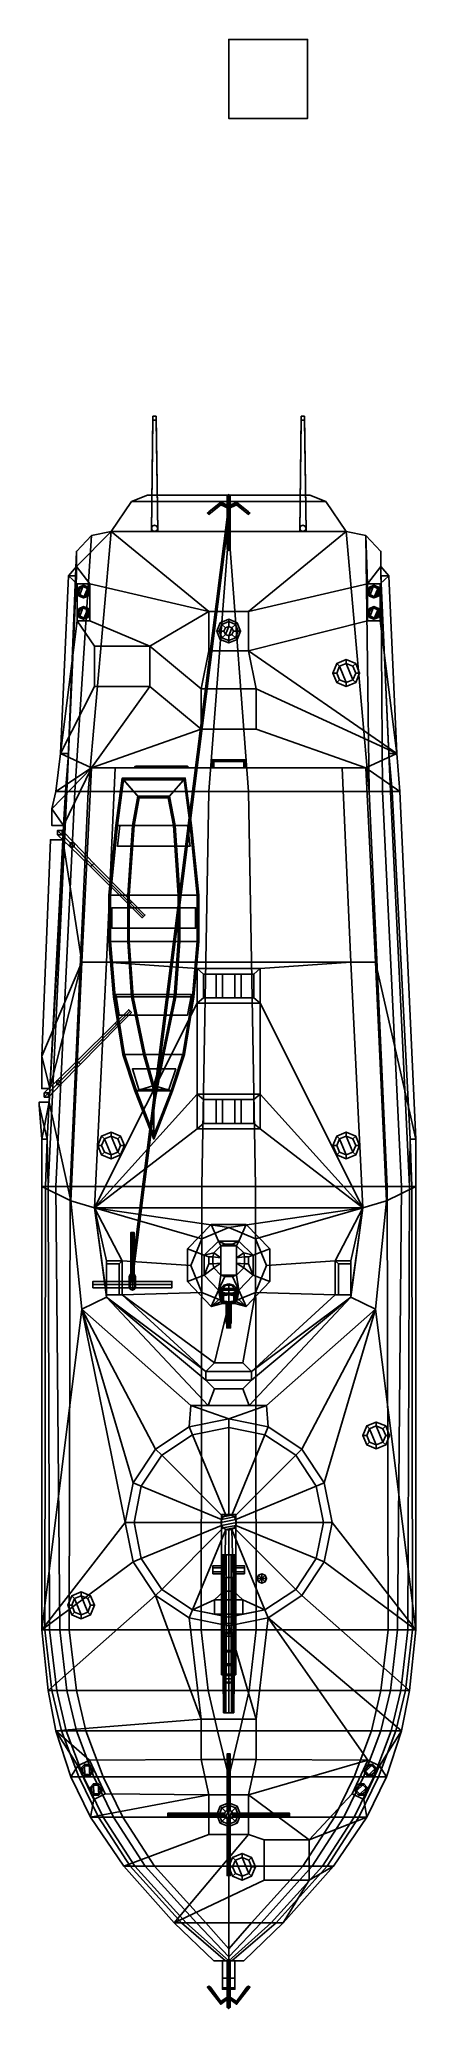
# Model space of a CAD drawing. Header units: millimetres. Extents: x -2.4 to 2.4, y -9.6 to 15.3.
import ezdxf

# ---------------------------------------------------------------- set-up
doc = ezdxf.new("R2010")
doc.units = ezdxf.units.MM
for name, color, linetype in [('barrel_37', 1, 'Continuous'), ('gun', 1, 'Continuous'), ('lifebuoys', 1, 'Continuous'), ('sleeve', 5, 'Continuous'), ('sleeve_37', 5, 'Continuous'), ('superstructure', 3, 'Continuous'), ('turret', 2, 'Continuous')]:
    doc.layers.add(name, color=color, linetype=linetype)

msp = doc.modelspace()

# ---------------------------------------------------------------- linework, layer by layer
for points in [[(1, 15.28, 8.4), (1, 15.28, 7.4), (0, 15.28, 7.4), (0, 15.28, 8.4)], [(1, 15.28, 7.4), (1, 14.28, 7.4), (0, 14.28, 7.4), (0, 15.28, 7.4)], [(0, 15.28, 7.4), (0, 14.28, 7.4), (0, 14.28, 8.4), (0, 15.28, 8.4)], [(0, 15.28, 8.4), (0, 14.28, 8.4), (1, 14.28, 8.4), (1, 15.28, 8.4)], [(1, 14.28, 8.4), (1, 14.28, 7.4), (1, 15.28, 7.4), (1, 15.28, 8.4)], [(0, 14.28, 8.4), (0, 14.28, 7.4), (1, 14.28, 7.4), (1, 14.28, 8.4)], [(-0.96, 10.51), (-0.96, 10.51, -0.42), (-0.98, 9.05, -0.42), (-0.98, 9.05)], [(-0.96, 10.51, 0.01), (-0.96, 10.51), (-0.98, 9.05)], [(-0.96, 10.46, 0.07), (-0.96, 10.51, 0.01), (-0.98, 9.05)], [(-0.92, 10.51), (-0.92, 10.51, -0.42), (-0.96, 10.51, -0.42), (-0.96, 10.51)], [(-0.92, 10.51, 0.01), (-0.92, 10.51), (-0.96, 10.51), (-0.96, 10.51, 0.01)], [(-0.92, 10.46, 0.07), (-0.92, 10.51, 0.01), (-0.96, 10.51, 0.01), (-0.96, 10.46, 0.07)], [(-0.9, 9.05), (-0.9, 9.05, -0.42), (-0.92, 10.51, -0.42), (-0.92, 10.51)], [(-0.9, 9.05), (-0.9, 9.05), (-0.92, 10.51), (-0.92, 10.51, 0.01)], [(-0.9, 9.05), (-0.9, 9.05), (-0.92, 10.51, 0.01), (-0.92, 10.46, 0.07)], [(0.92, 10.51), (0.92, 10.51, -0.42), (0.9, 9.05, -0.42), (0.9, 9.05)], [(0.92, 10.46, 0.07), (0.92, 10.51, 0.01), (0.9, 9.05)], [(0.92, 10.51, 0.01), (0.92, 10.51), (0.9, 9.05)], [(0.96, 10.51), (0.96, 10.51, -0.42), (0.92, 10.51, -0.42), (0.92, 10.51)], [(0.96, 10.46, 0.07), (0.96, 10.51, 0.01), (0.92, 10.51, 0.01), (0.92, 10.46, 0.07)], [(0.96, 10.51, 0.01), (0.96, 10.51), (0.92, 10.51), (0.92, 10.51, 0.01)], [(0.98, 9.05), (0.98, 9.05, -0.42), (0.96, 10.51, -0.42), (0.96, 10.51)], [(0.98, 9.05), (0.98, 9.05), (0.96, 10.51, 0.01), (0.96, 10.46, 0.07)], [(0.98, 9.05), (0.98, 9.05), (0.96, 10.51), (0.96, 10.51, 0.01)], [(-0.9, 9.05), (-0.92, 10.46, 0.07), (-0.96, 10.46, 0.07), (-0.98, 9.05)], [(0.98, 9.05), (0.96, 10.46, 0.07), (0.92, 10.46, 0.07), (0.9, 9.05)], [(-1.03, 9.51, 0.71), (-1.03, 9.51, 0.6), (-1.23, 9.43, 0.6), (-1.23, 9.43, 0.71)], [(-1.23, 9.43, 0.71), (1.23, 9.43, 0.71), (1.03, 9.51, 0.71), (-1.03, 9.51, 0.71)], [(1.03, 9.51, 0.6), (1.23, 9.43, 0.6), (-1.23, 9.43, 0.6), (-1.03, 9.51, 0.6)], [(1.03, 9.51, 0.71), (1.03, 9.51, 0.6), (-1.03, 9.51, 0.6), (-1.03, 9.51, 0.71)], [(0, 9.502, 0.087), (-0.02, 9.492, 0.104), (-0.02, 9.502, 0.387), (0, 9.519, 0.397)], [(0.02, 9.502, 0.387), (0, 9.519, 0.397), (-0.02, 9.502, 0.387), (0, 9.484, 0.377)], [(0, 9.343, 0.122), (-0.02, 9.36, 0.132), (-0.02, 9.492, 0.104), (0, 9.502, 0.087)], [(-0.02, 9.492, 0.104), (0, 9.482, 0.122), (0, 9.484, 0.377), (-0.02, 9.502, 0.387)], [(-0.02, 9.36, 0.132), (0, 9.377, 0.142), (0, 9.482, 0.122), (-0.02, 9.492, 0.104)], [(0.02, 9.492, 0.104), (0, 9.502, 0.087), (0, 9.519, 0.397), (0.02, 9.502, 0.387)], [(0.02, 9.36, 0.132), (0, 9.343, 0.122), (0, 9.502, 0.087), (0.02, 9.492, 0.104)], [(0, 9.482, 0.122), (0.02, 9.492, 0.104), (0.02, 9.502, 0.387), (0, 9.484, 0.377)], [(0, 9.377, 0.142), (0.02, 9.36, 0.132), (0.02, 9.492, 0.104), (0, 9.482, 0.122)], [(1.23, 9.43, 0.71), (1.23, 9.43, 0.6), (1.03, 9.51, 0.6), (1.03, 9.51, 0.71)], [(-1.23, 9.43, 0.71), (-1.23, 9.43, 0.6), (-1.49, 9.05, 0.6), (-1.49, 9.05, 0.71)], [(-1.49, 9.05, 0.71), (1.49, 9.05, 0.71), (1.23, 9.43, 0.71), (-1.23, 9.43, 0.71)], [(1.23, 9.43, 0.6), (1.49, 9.05, 0.6), (-1.49, 9.05, 0.6), (-1.23, 9.43, 0.6)], [(-0.1, 9.422, 0.064), (-0.1, 9.415, 0.037), (-0.27, 9.285, 0.262), (-0.25, 9.302, 0.272)], [(-0.1, 9.415, 0.037), (-0.1, 9.388, 0.044), (-0.25, 9.268, 0.252), (-0.27, 9.285, 0.262)], [(-0.25, 9.302, 0.272), (-0.27, 9.285, 0.262), (-0.25, 9.268, 0.252), (-0.23, 9.285, 0.262)], [(-0.1, 9.395, 0.072), (-0.1, 9.422, 0.064), (-0.25, 9.302, 0.272), (-0.23, 9.285, 0.262)], [(-0.1, 9.388, 0.044), (-0.1, 9.395, 0.072), (-0.23, 9.285, 0.262), (-0.25, 9.268, 0.252)], [(-0.02, 9.36, 0.132), (0, 9.377, 0.142), (-0.1, 9.422, 0.064), (-0.1, 9.395, 0.072)], [(0, 9.377, 0.142), (0.02, 9.36, 0.132), (-0.1, 9.415, 0.037), (-0.1, 9.422, 0.064)], [(0.02, 9.36, 0.132), (0, 9.343, 0.122), (-0.1, 9.388, 0.044), (-0.1, 9.415, 0.037)], [(0, 9.343, 0.122), (-0.02, 9.36, 0.132), (-0.1, 9.395, 0.072), (-0.1, 9.388, 0.044)], [(-0.02, 9.36, 0.132), (0, 9.377, 0.142), (0.1, 9.422, 0.064), (0.1, 9.415, 0.037)], [(0, 9.343, 0.122), (-0.02, 9.36, 0.132), (0.1, 9.415, 0.037), (0.1, 9.388, 0.044)], [(-0.02, 9.09, 0.6), (0, 9.107, 0.61), (0, 9.377, 0.142), (-0.02, 9.36, 0.132)], [(-0.02, 9.36, 0.132), (0, 9.377, 0.142), (0, 9.328, -0.013), (-0.02, 9.318, 0.004)], [(0, 9.073, 0.59), (-0.02, 9.09, 0.6), (-0.02, 9.36, 0.132), (0, 9.343, 0.122)], [(0, 9.343, 0.122), (-0.02, 9.36, 0.132), (-0.02, 9.318, 0.004), (0, 9.308, 0.022)], [(-0.02, 9.318, 0.004), (0, 9.328, -0.013), (0, 9.051, 0.127), (-0.02, 9.068, 0.137)], [(0, 9.308, 0.022), (-0.02, 9.318, 0.004), (-0.02, 9.068, 0.137), (0, 9.086, 0.147)], [(0, 9.377, 0.142), (0.02, 9.36, 0.132), (0.1, 9.395, 0.072), (0.1, 9.422, 0.064)], [(0.02, 9.36, 0.132), (0, 9.343, 0.122), (0.1, 9.388, 0.044), (0.1, 9.395, 0.072)], [(0, 9.107, 0.61), (0.02, 9.09, 0.6), (0.02, 9.36, 0.132), (0, 9.377, 0.142)], [(0, 9.377, 0.142), (0.02, 9.36, 0.132), (0.02, 9.318, 0.004), (0, 9.328, -0.013)], [(0.02, 9.09, 0.6), (0, 9.073, 0.59), (0, 9.343, 0.122), (0.02, 9.36, 0.132)], [(0.02, 9.36, 0.132), (0, 9.343, 0.122), (0, 9.308, 0.022), (0.02, 9.318, 0.004)], [(0, 9.328, -0.013), (0.02, 9.318, 0.004), (0.02, 9.068, 0.137), (0, 9.051, 0.127)], [(0.02, 9.318, 0.004), (0, 9.308, 0.022), (0, 9.086, 0.147), (0.02, 9.068, 0.137)], [(0.1, 9.422, 0.064), (0.1, 9.395, 0.072), (0.23, 9.285, 0.262), (0.25, 9.302, 0.272)], [(0.1, 9.415, 0.037), (0.1, 9.422, 0.064), (0.25, 9.302, 0.272), (0.27, 9.285, 0.262)], [(0.1, 9.388, 0.044), (0.1, 9.415, 0.037), (0.27, 9.285, 0.262), (0.25, 9.268, 0.252)], [(0.1, 9.395, 0.072), (0.1, 9.388, 0.044), (0.25, 9.268, 0.252), (0.23, 9.285, 0.262)], [(0.25, 9.268, 0.252), (0.27, 9.285, 0.262), (0.25, 9.302, 0.272), (0.23, 9.285, 0.262)], [(1.49, 9.05, 0.71), (1.49, 9.05, 0.6), (1.23, 9.43, 0.6), (1.23, 9.43, 0.71)], [(-1.74, 9, -0.095), (-1.95, 5.76, -0.34), (-2.05, 5.76, -0.21), (-1.93, 8.8, -0.115)], [(-1.49, 9.05, -0.09), (-1.78, 5.76, -0.41), (-1.95, 5.76, -0.34), (-1.74, 9, -0.095)], [(-1.74, 9), (-1.74, 9, -0.095), (-1.93, 8.8, -0.115), (-1.93, 8.8)], [(-1.74, 9, 0.71), (-1.74, 9), (-1.93, 8.8), (-1.93, 8.8, 0.71)], [(0, 9.05, -0.09), (-0.25, 5.76, -0.42), (-1.78, 5.76, -0.41), (-1.49, 9.05, -0.09)], [(-1.49, 9.05, 0.6), (-1.49, 9.05), (-1.74, 9), (-1.74, 9, 0.71)], [(-1.49, 9.05), (-1.49, 9.05, -0.09), (-1.74, 9, -0.095), (-1.74, 9)], [(-1.49, 9.05, 0.71), (-1.49, 9.05, 0.6), (-1.74, 9, 0.71)], [(1.49, 9.05, 0.6), (1.49, 9.05), (-1.49, 9.05), (-1.49, 9.05, 0.6)], [(0, 9.05), (0, 9.05, -0.09), (-1.49, 9.05, -0.09), (-1.49, 9.05)], [(-0.968, 9.118), (-0.98, 9.09), (-0.98, 9.09, 0.6), (-0.968, 9.118, 0.6)], [(-0.98, 9.09), (-0.968, 9.062), (-0.968, 9.062, 0.6), (-0.98, 9.09, 0.6)], [(-0.98, 9.05, -0.09), (-0.98, 9.05, -0.42), (-0.9, 9.05, -0.42), (-0.9, 9.05, -0.09)], [(-0.94, 9.13), (-0.968, 9.118), (-0.968, 9.118, 0.6), (-0.94, 9.13, 0.6)], [(-0.968, 9.062), (-0.94, 9.05), (-0.94, 9.05, 0.6), (-0.968, 9.062, 0.6)], [(-0.912, 9.118), (-0.94, 9.13), (-0.94, 9.13, 0.6), (-0.912, 9.118, 0.6)], [(-0.94, 9.05), (-0.912, 9.062), (-0.912, 9.062, 0.6), (-0.94, 9.05, 0.6)], [(-0.9, 9.09), (-0.912, 9.118), (-0.912, 9.118, 0.6), (-0.9, 9.09, 0.6)], [(-0.912, 9.062), (-0.9, 9.09), (-0.9, 9.09, 0.6), (-0.912, 9.062, 0.6)], [(0.25, 5.76, -0.42), (-0.25, 5.76, -0.42), (0, 9.05, -0.09)], [(-0.02, 9.068, 0.137), (0, 9.051, 0.127), (0.02, 9.068, 0.137), (0, 9.086, 0.147)], [(1.49, 9.05), (1.49, 9.05, -0.09), (0, 9.05, -0.09), (0, 9.05)], [(1.49, 9.05, -0.09), (1.78, 5.76, -0.41), (0.25, 5.76, -0.42), (0, 9.05, -0.09)], [(0.912, 9.118), (0.9, 9.09), (0.9, 9.09, 0.6), (0.912, 9.118, 0.6)], [(0.9, 9.09), (0.912, 9.062), (0.912, 9.062, 0.6), (0.9, 9.09, 0.6)], [(0.9, 9.05, -0.09), (0.9, 9.05, -0.42), (0.98, 9.05, -0.42), (0.98, 9.05, -0.09)], [(0.94, 9.13), (0.912, 9.118), (0.912, 9.118, 0.6), (0.94, 9.13, 0.6)], [(0.912, 9.062), (0.94, 9.05), (0.94, 9.05, 0.6), (0.912, 9.062, 0.6)], [(0.968, 9.118), (0.94, 9.13), (0.94, 9.13, 0.6), (0.968, 9.118, 0.6)], [(0.94, 9.05), (0.968, 9.062), (0.968, 9.062, 0.6), (0.94, 9.05, 0.6)], [(0.98, 9.09), (0.968, 9.118), (0.968, 9.118, 0.6), (0.98, 9.09, 0.6)], [(0.968, 9.062), (0.98, 9.09), (0.98, 9.09, 0.6), (0.968, 9.062, 0.6)], [(1.74, 9, 0.71), (1.74, 9), (1.49, 9.05), (1.49, 9.05, 0.6)], [(1.74, 9), (1.74, 9, -0.095), (1.49, 9.05, -0.09), (1.49, 9.05)], [(1.78, 5.76, -0.41), (1.78, 5.76, -0.41), (1.49, 9.05, -0.09), (1.74, 9, -0.095)], [(1.74, 9, 0.71), (1.74, 9, 0.71), (1.49, 9.05, 0.6), (1.49, 9.05, 0.71)], [(1.93, 8.8, 0.71), (1.93, 8.8), (1.74, 9), (1.74, 9, 0.71)], [(1.93, 8.8), (1.93, 8.8, -0.115), (1.74, 9, -0.095), (1.74, 9)], [(1.95, 5.76, -0.34), (1.78, 5.76, -0.41), (1.74, 9, -0.095), (1.93, 8.8, -0.115)], [(-1.93, 8.8, -0.115), (-2.05, 5.76, -0.21), (-1.93, 8.49)], [(-1.93, 8.8, 0.71), (-1.93, 8.8), (-1.93, 8.61, 0.54), (-1.93, 8.61, 0.71)], [(-1.93, 8.61, 0.54), (-1.93, 8.8), (-1.93, 8.61), (-1.93, 8.61, 0.54)], [(-1.93, 8.8), (-1.93, 8.8, -0.115), (-1.93, 8.61)], [(-1.93, 8.61), (-1.93, 8.8, -0.115), (-1.93, 8.49)], [(1.93, 8.61, 0.71), (1.93, 8.61, 0.54), (1.93, 8.8), (1.93, 8.8, 0.71)], [(1.93, 8.61, 0.54), (1.93, 8.61), (1.93, 8.8), (1.93, 8.61, 0.54)], [(1.93, 8.61), (1.93, 8.8, -0.115), (1.93, 8.8, -0.115), (1.93, 8.8)], [(1.93, 8.49), (1.93, 8.8, -0.115), (1.93, 8.8, -0.115), (1.93, 8.61)], [(2.05, 5.76, -0.21), (1.95, 5.76, -0.34), (1.93, 8.8, -0.115), (1.93, 8.49)], [(-2.03, 8.49, 0.71), (-2.03, 8.49, 0.54), (-2.13, 6.24, 0.54), (-2.13, 6.24, 0.71)], [(-2.03, 8.49, 0.54), (-1.93, 8.49, 0.54), (-2.03, 6.24, 0.54), (-2.13, 6.24, 0.54)], [(-1.93, 8.49), (-2.05, 5.76, -0.21), (-2.03, 6.24)], [(-1.93, 8.61, 0.71), (-1.93, 8.61, 0.54), (-2.03, 8.49, 0.54), (-2.03, 8.49, 0.71)], [(-1.93, 8.61, 0.54), (-1.93, 8.49, 0.54), (-1.93, 8.49, 0.54), (-2.03, 8.49, 0.54)], [(-1.93, 8.49, 0.54), (-1.93, 8.49), (-2.03, 6.24), (-2.03, 6.24, 0.54)], [(-1.93, 8.61, 0.54), (-1.93, 8.61), (-1.93, 8.49), (-1.93, 8.49, 0.54)], [(2.03, 8.49, 0.71), (2.03, 8.49, 0.54), (1.93, 8.61, 0.54), (1.93, 8.61, 0.71)], [(2.03, 8.49, 0.54), (1.93, 8.49, 0.54), (1.93, 8.61, 0.54)], [(1.93, 8.49, 0.54), (1.93, 8.49), (1.93, 8.61), (1.93, 8.61, 0.54)], [(2.13, 6.24, 0.54), (2.03, 6.24, 0.54), (1.93, 8.49, 0.54), (2.03, 8.49, 0.54)], [(2.03, 6.24, 0.54), (2.03, 6.24), (1.93, 8.49), (1.93, 8.49, 0.54)], [(2.03, 6.24), (2.05, 5.76, -0.21), (2.05, 5.76, -0.21), (1.93, 8.49)], [(2.13, 6.24, 0.71), (2.13, 6.24, 0.54), (2.03, 8.49, 0.54), (2.03, 8.49, 0.71)], [(-2.13, 6.24, 0.71), (-2.13, 6.24, 0.54), (-2.19, 5.76, 0.54), (-2.19, 5.76, 0.71)], [(-2.13, 6.24, 0.54), (-2.03, 6.24, 0.54), (-2.07, 5.76, 0.54), (-2.19, 5.76, 0.54)], [(-2.03, 6.24), (-2.05, 5.76, -0.21), (-2.07, 5.76)], [(-2.03, 6.24, 0.54), (-2.03, 6.24), (-2.07, 5.76), (-2.07, 5.76, 0.54)], [(2.17, 5.76, 0.54), (2.07, 5.76, 0.54), (2.03, 6.24, 0.54), (2.13, 6.24, 0.54)], [(2.07, 5.76, 0.54), (2.07, 5.76), (2.03, 6.24), (2.03, 6.24, 0.54)], [(2.07, 5.76), (2.05, 5.76, -0.21), (2.05, 5.76, -0.21), (2.03, 6.24)], [(2.17, 5.76, 0.71), (2.17, 5.76, 0.54), (2.13, 6.24, 0.54), (2.13, 6.24, 0.71)], [(-2.05, 5.76, -0.21), (-2.29, 0.76, -0.21), (-2.3, 1.36), (-2.275, 1.83)], [(-1.95, 5.76, -0.34), (-2.19, 0.76, -0.34), (-2.29, 0.76, -0.21), (-2.05, 5.76, -0.21)], [(-2.102, 5.15, 0.54), (-2.07, 5.76), (-2.275, 1.83), (-2.267, 2, 0.54)], [(-2.07, 5.76), (-2.05, 5.76, -0.21), (-2.275, 1.83)], [(-2.19, 5.76, 0.54), (-2.07, 5.76, 0.54), (-2.092, 5.33, 0.54), (-2.24, 5.54, 0.54)], [(-2.19, 5.76, 0.71), (-2.19, 5.76, 0.54), (-2.24, 5.54, 0.54), (-2.24, 5.54, 0.71)], [(-1.78, 5.76, -0.41), (-2.01, 0.76, -0.41), (-2.19, 0.76, -0.34), (-1.95, 5.76, -0.34)], [(-2.092, 5.33, 0.54), (-2.07, 5.76), (-2.07, 5.76), (-2.102, 5.15, 0.54)], [(-2.07, 5.76, 0.54), (-2.07, 5.76), (-2.07, 5.76), (-2.092, 5.33, 0.54)], [(-0.25, 5.76, -0.42), (-0.34, 0.76, -0.42), (-2.01, 0.76, -0.41), (-1.78, 5.76, -0.41)], [(0.34, 0.76, -0.42), (-0.34, 0.76, -0.42), (-0.25, 5.76, -0.42), (0.25, 5.76, -0.42)], [(2.01, 0.76, -0.41), (0.34, 0.76, -0.42), (0.25, 5.76, -0.42), (1.78, 5.76, -0.41)], [(2.19, 0.76, -0.34), (2.01, 0.76, -0.41), (1.78, 5.76, -0.41), (1.95, 5.76, -0.34)], [(2.29, 0.76, -0.21), (2.19, 0.76, -0.34), (1.95, 5.76, -0.34), (2.05, 5.76, -0.21)], [(2.3, 1.36), (2.29, 0.76, -0.21), (2.05, 5.76, -0.21), (2.07, 5.76)], [(2.3, 1.36, 0.54), (2.3, 1.36), (2.07, 5.76), (2.07, 5.76, 0.54)], [(2.37, 1.36, 0.54), (2.3, 1.36, 0.54), (2.07, 5.76, 0.54), (2.17, 5.76, 0.54)], [(2.37, 1.36, 0.71), (2.37, 1.36, 0.54), (2.17, 5.76, 0.54), (2.17, 5.76, 0.71)], [(-2.24, 5.54, 0.71), (-2.24, 5.54, 0.54), (-2.24, 5.33, 0.54), (-2.24, 5.33, 0.71)], [(-2.24, 5.54, 0.54), (-2.092, 5.33, 0.54), (-2.092, 5.33, 0.54), (-2.24, 5.33, 0.54)], [(-2.24, 5.33, 0.71), (-2.24, 5.33, 0.54), (-2.092, 5.33, 0.54), (-2.092, 5.33, 0.71)], [(-2.092, 5.33, 0.71), (-2.092, 5.33, 0.54), (-2.102, 5.15, 0.54), (-2.102, 5.15, 0.71)], [(-2.26, 5.15, 0.71), (-2.26, 5.15, 0.54), (-2.37, 2.41, 0.54), (-2.37, 2.41, 0.71)], [(-2.26, 5.15, 0.54), (-2.102, 5.15, 0.54), (-2.267, 2, 0.54), (-2.37, 2.41, 0.54)], [(-2.102, 5.15, 0.71), (-2.102, 5.15, 0.54), (-2.26, 5.15, 0.54), (-2.26, 5.15, 0.71)], [(-2.37, 2.41, 0.71), (-2.37, 2.41, 0.54), (-2.37, 2, 0.54), (-2.37, 2, 0.71)], [(-2.37, 2.41, 0.54), (-2.267, 2, 0.54), (-2.267, 2, 0.54), (-2.37, 2, 0.54)], [(-2.37, 2, 0.71), (-2.37, 2, 0.54), (-2.267, 2, 0.54), (-2.267, 2, 0.71)], [(-2.267, 2, 0.71), (-2.267, 2, 0.54), (-2.275, 1.83, 0.54), (-2.275, 1.83, 0.71)], [(-2.267, 2, 0.54), (-2.275, 1.83), (-2.275, 1.83), (-2.275, 1.83, 0.54)], [(-2.275, 1.83, 0.71), (-2.275, 1.83, 0.54), (-2.4, 1.83, 0.54), (-2.4, 1.83, 0.71)], [(-2.4, 1.83, 0.71), (-2.4, 1.83, 0.54), (-2.4, 1.79, 0.54), (-2.4, 1.79, 0.71)], [(-2.275, 1.83, 0.54), (-2.3, 1.36, 0.54), (-2.4, 1.79, 0.54), (-2.4, 1.83, 0.54)], [(-2.4, 1.79, 0.71), (-2.4, 1.79, 0.54), (-2.37, 1.36, 0.54), (-2.37, 1.36, 0.71)], [(-2.4, 1.79, 0.54), (-2.3, 1.36, 0.54), (-2.3, 1.36, 0.54), (-2.37, 1.36, 0.54)], [(-2.275, 1.83), (-2.3, 1.36), (-2.3, 1.36, 0.54), (-2.275, 1.83, 0.54)], [(-2.37, 1.36, 0.71), (-2.37, 1.36, 0.54), (-2.37, 0.76, 0.54), (-2.37, 0.76, 0.71)], [(-2.37, 1.36, 0.54), (-2.3, 1.36, 0.54), (-2.32, 0.76, 0.54), (-2.37, 0.76, 0.54)], [(-2.3, 1.36), (-2.32, 0.76), (-2.32, 0.76, 0.54), (-2.3, 1.36, 0.54)], [(-2.3, 1.36), (-2.29, 0.76, -0.21), (-2.32, 0.76), (-2.3, 1.36)], [(2.32, 0.76), (2.29, 0.76, -0.21), (2.29, 0.76, -0.21), (2.3, 1.36)], [(2.32, 0.76, 0.54), (2.32, 0.76), (2.3, 1.36), (2.3, 1.36, 0.54)], [(2.37, 0.76, 0.54), (2.32, 0.76, 0.54), (2.3, 1.36, 0.54), (2.37, 1.36, 0.54)], [(2.37, 0.76, 0.71), (2.37, 0.76, 0.54), (2.37, 1.36, 0.54), (2.37, 1.36, 0.71)], [(-2.37, 0.76, 0.71), (-2.37, 0.76, 0.54), (-2.37, -4.85, 0.54), (-2.37, -4.85, 0.71)], [(-2.37, 0.76, 0.54), (-2.32, 0.76, 0.54), (-2.33, -4.85, 0.54), (-2.37, -4.85, 0.54)], [(-2.32, 0.76), (-2.33, -4.85), (-2.33, -4.85, 0.54), (-2.32, 0.76, 0.54)], [(-2.29, 0.76, -0.21), (-2.27, -4.85, -0.23), (-2.33, -4.85), (-2.32, 0.76)], [(-2.19, 0.76, -0.34), (-2.14, -4.85, -0.36), (-2.27, -4.85, -0.23), (-2.29, 0.76, -0.21)], [(-2.01, 0.76, -0.41), (-2.02, -4.85, -0.39), (-2.14, -4.85, -0.36), (-2.19, 0.76, -0.34)], [(-0.34, 0.76, -0.42), (-0.35, -4.85, -0.42), (-2.02, -4.85, -0.39), (-2.01, 0.76, -0.41)], [(0.35, -4.85, -0.42), (-0.35, -4.85, -0.42), (-0.34, 0.76, -0.42), (0.34, 0.76, -0.42)], [(2.02, -4.85, -0.39), (0.35, -4.85, -0.42), (0.34, 0.76, -0.42), (2.01, 0.76, -0.41)], [(2.14, -4.85, -0.36), (2.02, -4.85, -0.39), (2.01, 0.76, -0.41), (2.19, 0.76, -0.34)], [(2.27, -4.85, -0.23), (2.14, -4.85, -0.36), (2.19, 0.76, -0.34), (2.29, 0.76, -0.21)], [(2.33, -4.85), (2.27, -4.85, -0.23), (2.29, 0.76, -0.21), (2.32, 0.76)], [(2.33, -4.85, 0.54), (2.33, -4.85), (2.32, 0.76), (2.32, 0.76, 0.54)], [(2.37, -4.85, 0.54), (2.33, -4.85, 0.54), (2.32, 0.76, 0.54), (2.37, 0.76, 0.54)], [(2.37, -4.85, 0.71), (2.37, -4.85, 0.54), (2.37, 0.76, 0.54), (2.37, 0.76, 0.71)], [(-2.37, -4.85, 0.54), (-2.33, -4.85, 0.54), (-2.24, -5.62, 0.54), (-2.29, -5.62, 0.54)], [(-2.37, -4.85, 0.71), (-2.37, -4.85, 0.54), (-2.29, -5.62, 0.54), (-2.29, -5.62, 0.71)], [(-2.27, -4.85, -0.23), (-2.18, -5.62, -0.23), (-2.24, -5.62), (-2.33, -4.85)], [(-2.33, -4.85), (-2.24, -5.62), (-2.24, -5.62, 0.54), (-2.33, -4.85, 0.54)], [(-2.14, -4.85, -0.36), (-2.05, -5.62, -0.36), (-2.18, -5.62, -0.23), (-2.27, -4.85, -0.23)], [(-2.02, -4.85, -0.39), (-1.93, -5.62, -0.39), (-2.05, -5.62, -0.36), (-2.14, -4.85, -0.36)], [(-0.35, -4.85, -0.42), (-0.26, -5.62, -0.42), (-1.93, -5.62, -0.39), (-2.02, -4.85, -0.39)], [(0.35, -4.85, -0.42), (0.26, -5.62, -0.42), (-0.26, -5.62, -0.42), (-0.35, -4.85, -0.42)], [(2.02, -4.85, -0.39), (1.93, -5.62, -0.39), (0.26, -5.62, -0.42), (0.35, -4.85, -0.42)], [(2.05, -5.62, -0.36), (1.93, -5.62, -0.39), (2.02, -4.85, -0.39), (2.14, -4.85, -0.36)], [(2.18, -5.62, -0.23), (2.05, -5.62, -0.36), (2.14, -4.85, -0.36), (2.27, -4.85, -0.23)], [(2.24, -5.62), (2.18, -5.62, -0.23), (2.27, -4.85, -0.23), (2.33, -4.85)], [(2.29, -5.62, 0.54), (2.24, -5.62, 0.54), (2.33, -4.85, 0.54), (2.37, -4.85, 0.54)], [(2.24, -5.62, 0.54), (2.24, -5.62), (2.33, -4.85), (2.33, -4.85, 0.54)], [(2.29, -5.62, 0.71), (2.29, -5.62, 0.54), (2.37, -4.85, 0.54), (2.37, -4.85, 0.71)], [(-2.29, -5.62, 0.71), (-2.29, -5.62, 0.54), (-2.19, -6.13, 0.54), (-2.19, -6.13, 0.71)], [(-2.29, -5.62, 0.54), (-2.24, -5.62, 0.54), (-2.12, -6.13, 0.54), (-2.19, -6.13, 0.54)], [(-2.18, -5.62, -0.23), (-2.06, -6.13, -0.23), (-2.12, -6.13), (-2.24, -5.62)], [(-2.24, -5.62), (-2.12, -6.13), (-2.12, -6.13, 0.54), (-2.24, -5.62, 0.54)], [(-2.05, -5.62, -0.36), (-1.93, -6.13, -0.36), (-2.06, -6.13, -0.23), (-2.18, -5.62, -0.23)], [(-1.93, -5.62, -0.39), (-1.81, -6.13, -0.39), (-1.93, -6.13, -0.36), (-2.05, -5.62, -0.36)], [(-0.26, -5.62, -0.42), (-0.14, -6.13, -0.42), (-1.81, -6.13, -0.39), (-1.93, -5.62, -0.39)], [(0.26, -5.62, -0.42), (0.14, -6.13, -0.42), (-0.14, -6.13, -0.42), (-0.26, -5.62, -0.42)], [(1.93, -5.62, -0.39), (1.81, -6.13, -0.39), (0.14, -6.13, -0.42), (0.26, -5.62, -0.42)], [(1.93, -6.13, -0.36), (1.81, -6.13, -0.39), (1.93, -5.62, -0.39), (2.05, -5.62, -0.36)], [(2.06, -6.13, -0.23), (1.93, -6.13, -0.36), (2.05, -5.62, -0.36), (2.18, -5.62, -0.23)], [(2.12, -6.13), (2.06, -6.13, -0.23), (2.18, -5.62, -0.23), (2.24, -5.62)], [(2.19, -6.13, 0.54), (2.12, -6.13, 0.54), (2.24, -5.62, 0.54), (2.29, -5.62, 0.54)], [(2.12, -6.13, 0.54), (2.12, -6.13), (2.24, -5.62), (2.24, -5.62, 0.54)], [(2.19, -6.13, 0.71), (2.19, -6.13, 0.54), (2.29, -5.62, 0.54), (2.29, -5.62, 0.71)], [(-2.19, -6.13, 0.54), (-2.12, -6.13, 0.54), (-1.9, -6.71, 0.54), (-2, -6.71, 0.54)], [(-2.19, -6.13, 0.71), (-2.19, -6.13, 0.54), (-2, -6.71, 0.54), (-2, -6.71, 0.71)], [(-2.06, -6.13, -0.23), (-1.84, -6.71, -0.23), (-1.9, -6.71), (-2.12, -6.13)], [(-2.12, -6.13), (-1.9, -6.71), (-1.9, -6.71, 0.54), (-2.12, -6.13, 0.54)], [(-1.93, -6.13, -0.36), (-1.71, -6.71, -0.36), (-1.84, -6.71, -0.23), (-2.06, -6.13, -0.23)], [(-1.81, -6.13, -0.39), (-1.59, -6.71, -0.39), (-1.71, -6.71, -0.36), (-1.93, -6.13, -0.36)], [(-0.14, -6.13, -0.42), (0, -6.71, -0.419), (-1.59, -6.71, -0.39), (-1.81, -6.13, -0.39)], [(0.14, -6.13, -0.42), (0, -6.71, -0.419), (0, -6.71, -0.419), (-0.14, -6.13, -0.42)], [(1.59, -6.71, -0.39), (0, -6.71, -0.419), (0.14, -6.13, -0.42), (1.81, -6.13, -0.39)], [(1.71, -6.71, -0.36), (1.59, -6.71, -0.39), (1.81, -6.13, -0.39), (1.93, -6.13, -0.36)], [(1.84, -6.71, -0.23), (1.71, -6.71, -0.36), (1.93, -6.13, -0.36), (2.06, -6.13, -0.23)], [(1.9, -6.71), (1.84, -6.71, -0.23), (2.06, -6.13, -0.23), (2.12, -6.13)], [(2, -6.71, 0.54), (1.9, -6.71, 0.54), (2.12, -6.13, 0.54), (2.19, -6.13, 0.54)], [(1.9, -6.71, 0.54), (1.9, -6.71), (2.12, -6.13), (2.12, -6.13, 0.54)], [(2, -6.71, 0.71), (2, -6.71, 0.54), (2.19, -6.13, 0.54), (2.19, -6.13, 0.71)], [(-2, -6.71, 0.71), (-2, -6.71, 0.54), (-1.75, -7.22, 0.54), (-1.75, -7.22, 0.71)], [(-2, -6.71, 0.54), (-1.9, -6.71, 0.54), (-1.65, -7.22, 0.54), (-1.75, -7.22, 0.54)], [(-1.84, -6.71, -0.23), (-1.59, -7.22, -0.23), (-1.65, -7.22), (-1.9, -6.71)], [(-1.9, -6.71), (-1.65, -7.22), (-1.65, -7.22, 0.54), (-1.9, -6.71, 0.54)], [(-1.71, -6.71, -0.36), (-1.46, -7.22, -0.36), (-1.59, -7.22, -0.23), (-1.84, -6.71, -0.23)], [(-1.59, -6.71, -0.39), (-1.34, -7.22, -0.39), (-1.46, -7.22, -0.36), (-1.71, -6.71, -0.36)], [(0, -6.71, -0.419), (0, -7.22, -0.414), (-1.34, -7.22, -0.39), (-1.59, -6.71, -0.39)], [(1.34, -7.22, -0.39), (0, -7.22, -0.414), (0, -6.71, -0.419), (1.59, -6.71, -0.39)], [(1.46, -7.22, -0.36), (1.34, -7.22, -0.39), (1.59, -6.71, -0.39), (1.71, -6.71, -0.36)], [(1.59, -7.22, -0.23), (1.46, -7.22, -0.36), (1.71, -6.71, -0.36), (1.84, -6.71, -0.23)], [(1.65, -7.22), (1.59, -7.22, -0.23), (1.84, -6.71, -0.23), (1.9, -6.71)], [(1.75, -7.22, 0.54), (1.65, -7.22, 0.54), (1.9, -6.71, 0.54), (2, -6.71, 0.54)], [(1.65, -7.22, 0.54), (1.65, -7.22), (1.9, -6.71), (1.9, -6.71, 0.54)], [(1.75, -7.22, 0.71), (1.75, -7.22, 0.54), (2, -6.71, 0.54), (2, -6.71, 0.71)], [(-1.75, -7.22, 0.54), (-1.65, -7.22, 0.54), (-1.25, -7.84, 0.54), (-1.33, -7.84, 0.54)], [(-1.75, -7.22, 0.71), (-1.75, -7.22, 0.54), (-1.33, -7.84, 0.54), (-1.33, -7.84, 0.71)], [(-1.59, -7.22, -0.23), (-1.19, -7.84, -0.23), (-1.25, -7.84), (-1.65, -7.22)], [(-1.65, -7.22), (-1.25, -7.84), (-1.25, -7.84, 0.54), (-1.65, -7.22, 0.54)], [(-1.46, -7.22, -0.36), (-1.06, -7.84, -0.36), (-1.19, -7.84, -0.23), (-1.59, -7.22, -0.23)], [(-1.34, -7.22, -0.39), (-0.94, -7.84, -0.39), (-1.06, -7.84, -0.36), (-1.46, -7.22, -0.36)], [(0, -7.22, -0.414), (0, -7.84, -0.407), (-0.94, -7.84, -0.39), (-1.34, -7.22, -0.39)], [(0.94, -7.84, -0.39), (0, -7.84, -0.407), (0, -7.22, -0.414), (1.34, -7.22, -0.39)], [(1.06, -7.84, -0.36), (0.94, -7.84, -0.39), (1.34, -7.22, -0.39), (1.46, -7.22, -0.36)], [(1.19, -7.84, -0.23), (1.06, -7.84, -0.36), (1.46, -7.22, -0.36), (1.59, -7.22, -0.23)], [(1.25, -7.84), (1.19, -7.84, -0.23), (1.59, -7.22, -0.23), (1.65, -7.22)], [(1.33, -7.84, 0.54), (1.25, -7.84, 0.54), (1.65, -7.22, 0.54), (1.75, -7.22, 0.54)], [(1.25, -7.84, 0.54), (1.25, -7.84), (1.65, -7.22), (1.65, -7.22, 0.54)], [(1.33, -7.84, 0.71), (1.33, -7.84, 0.54), (1.75, -7.22, 0.54), (1.75, -7.22, 0.71)], [(-1.33, -7.84, 0.71), (-1.33, -7.84, 0.54), (-0.69, -8.56, 0.54), (-0.69, -8.56, 0.71)], [(-1.33, -7.84, 0.54), (-1.25, -7.84, 0.54), (-0.6, -8.56, 0.54), (-0.69, -8.56, 0.54)], [(-1.19, -7.84, -0.23), (-0.54, -8.56, -0.23), (-0.6, -8.56), (-1.25, -7.84)], [(-1.25, -7.84), (-0.6, -8.56), (-0.6, -8.56, 0.54), (-1.25, -7.84, 0.54)], [(-1.06, -7.84, -0.36), (-0.41, -8.56, -0.36), (-0.54, -8.56, -0.23), (-1.19, -7.84, -0.23)], [(-0.94, -7.84, -0.39), (-0.29, -8.56, -0.39), (-0.41, -8.56, -0.36), (-1.06, -7.84, -0.36)], [(0, -7.84, -0.407), (0, -8.56, -0.395), (-0.29, -8.56, -0.39), (-0.94, -7.84, -0.39)], [(0.29, -8.56, -0.39), (0, -8.56, -0.395), (0, -7.84, -0.407), (0.94, -7.84, -0.39)], [(0.41, -8.56, -0.36), (0.29, -8.56, -0.39), (0.94, -7.84, -0.39), (1.06, -7.84, -0.36)], [(0.54, -8.56, -0.23), (0.41, -8.56, -0.36), (1.06, -7.84, -0.36), (1.19, -7.84, -0.23)], [(0.6, -8.56), (0.54, -8.56, -0.23), (1.19, -7.84, -0.23), (1.25, -7.84)], [(0.69, -8.56, 0.54), (0.6, -8.56, 0.54), (1.25, -7.84, 0.54), (1.33, -7.84, 0.54)], [(0.6, -8.56, 0.54), (0.6, -8.56), (1.25, -7.84), (1.25, -7.84, 0.54)], [(0.69, -8.56, 0.71), (0.69, -8.56, 0.54), (1.33, -7.84, 0.54), (1.33, -7.84, 0.71)], [(-0.69, -8.56, 0.71), (-0.69, -8.56, 0.54), (-0.19, -9.04, 0.54), (-0.19, -9.04, 0.71)], [(-0.69, -8.56, 0.54), (-0.6, -8.56, 0.54), (-0.04, -9.04, 0.54), (-0.19, -9.04, 0.54)], [(-0.54, -8.56, -0.23), (0, -9.04, -0.16), (-0.04, -9.04), (-0.6, -8.56)], [(-0.6, -8.56), (-0.04, -9.04), (-0.04, -9.04, 0.54), (-0.6, -8.56, 0.54)], [(-0.41, -8.56, -0.36), (0, -8.99, -0.3), (0, -9.04, -0.16), (-0.54, -8.56, -0.23)], [(-0.29, -8.56, -0.39), (0, -8.89, -0.38), (0, -8.99, -0.3), (-0.41, -8.56, -0.36)], [(0, -8.56, -0.395), (0, -8.89, -0.38), (0, -8.89, -0.38), (-0.29, -8.56, -0.39)], [(0.04, -9.04), (0, -9.04, -0.16), (0.54, -8.56, -0.23), (0.6, -8.56)], [(0, -9.04, -0.16), (0, -8.99, -0.3), (0.41, -8.56, -0.36), (0.54, -8.56, -0.23)], [(0, -8.99, -0.3), (0, -8.89, -0.38), (0.29, -8.56, -0.39), (0.41, -8.56, -0.36)], [(0, -8.89, -0.38), (0, -8.56, -0.395), (0, -8.56, -0.395), (0.29, -8.56, -0.39)], [(0.19, -9.04, 0.54), (0.04, -9.04, 0.54), (0.6, -8.56, 0.54), (0.69, -8.56, 0.54)], [(0.04, -9.04, 0.54), (0.04, -9.04), (0.6, -8.56), (0.6, -8.56, 0.54)], [(0.19, -9.04, 0.71), (0.19, -9.04, 0.54), (0.69, -8.56, 0.54), (0.69, -8.56, 0.71)], [(-0.19, -9.04, 0.71), (-0.08, -9.04, 0.54), (-0.08, -9.04, 0.54), (-0.08, -9.04, 0.71)], [(-0.19, -9.04, 0.54), (-0.19, -9.04, 0.54), (-0.08, -9.04, 0.54), (-0.19, -9.04, 0.71)], [(-0.04, -9.04, 0.54), (-0.04, -9.04), (0.04, -9.04), (0.04, -9.04, 0.54)], [(-0.04, -9.04), (0, -9.04, -0.16), (0, -9.04, -0.16), (0.04, -9.04)], [(0, -9.039, 0.147), (-0.02, -9.05, 0.13), (-0.02, -9.498, 0.432), (0, -9.486, 0.449)], [(-0.02, -9.05, 0.13), (0, -9.039, 0.147), (0.02, -9.05, 0.13), (0, -9.061, 0.113)], [(-0.02, -9.05, 0.13), (0, -9.061, 0.113), (0, -9.509, 0.415), (-0.02, -9.498, 0.432)], [(0.02, -9.05, 0.13), (0, -9.039, 0.147), (0, -9.486, 0.449), (0.02, -9.498, 0.432)], [(0, -9.061, 0.113), (0.02, -9.05, 0.13), (0.02, -9.498, 0.432), (0, -9.509, 0.415)], [(0.08, -9.04, 0.54), (0.08, -9.04, 0.54), (0.19, -9.04, 0.54), (0.19, -9.04, 0.71)], [(0.08, -9.04, 0.54), (0.08, -9.04, 0.54), (0.19, -9.04, 0.71), (0.08, -9.04, 0.71)], [(-0.25, -9.385, 0.332), (-0.27, -9.373, 0.348), (-0.25, -9.362, 0.365), (-0.23, -9.373, 0.348)], [(-0.1, -9.589, 0.493), (-0.1, -9.561, 0.499), (-0.25, -9.362, 0.365), (-0.27, -9.373, 0.348)], [(-0.1, -9.583, 0.466), (-0.1, -9.589, 0.493), (-0.27, -9.373, 0.348), (-0.25, -9.385, 0.332)], [(-0.1, -9.561, 0.499), (-0.1, -9.556, 0.471), (-0.23, -9.373, 0.348), (-0.25, -9.362, 0.365)], [(-0.1, -9.556, 0.471), (-0.1, -9.583, 0.466), (-0.25, -9.385, 0.332), (-0.23, -9.373, 0.348)], [(-0.02, -9.516, 0.565), (0, -9.533, 0.576), (0, -9.222, 0.572), (-0.02, -9.234, 0.555)], [(-0.02, -9.234, 0.555), (0, -9.222, 0.572), (0.02, -9.234, 0.555), (0, -9.245, 0.539)], [(0, -9.5, 0.554), (-0.02, -9.516, 0.565), (-0.02, -9.234, 0.555), (0, -9.245, 0.539)], [(0, -9.533, 0.576), (0.02, -9.516, 0.565), (0.02, -9.234, 0.555), (0, -9.222, 0.572)], [(0.02, -9.516, 0.565), (0, -9.5, 0.554), (0, -9.245, 0.539), (0.02, -9.234, 0.555)], [(0.1, -9.561, 0.499), (0.1, -9.589, 0.493), (0.27, -9.373, 0.348), (0.25, -9.362, 0.365)], [(0.1, -9.556, 0.471), (0.1, -9.561, 0.499), (0.25, -9.362, 0.365), (0.23, -9.373, 0.348)], [(0.1, -9.589, 0.493), (0.1, -9.583, 0.466), (0.25, -9.385, 0.332), (0.27, -9.373, 0.348)], [(0.1, -9.583, 0.466), (0.1, -9.556, 0.471), (0.23, -9.373, 0.348), (0.25, -9.385, 0.332)], [(0.25, -9.362, 0.365), (0.27, -9.373, 0.348), (0.25, -9.385, 0.332), (0.23, -9.373, 0.348)], [(0.02, -9.498, 0.432), (0, -9.486, 0.449), (-0.1, -9.561, 0.499), (-0.1, -9.589, 0.493)], [(0, -9.486, 0.449), (-0.02, -9.498, 0.432), (-0.1, -9.556, 0.471), (-0.1, -9.561, 0.499)], [(0, -9.509, 0.415), (0.02, -9.498, 0.432), (-0.1, -9.589, 0.493), (-0.1, -9.583, 0.466)], [(-0.02, -9.498, 0.432), (0, -9.509, 0.415), (-0.1, -9.583, 0.466), (-0.1, -9.556, 0.471)], [(0, -9.486, 0.449), (-0.02, -9.498, 0.432), (-0.02, -9.516, 0.565), (0, -9.5, 0.554)], [(0, -9.486, 0.449), (-0.02, -9.498, 0.432), (-0.02, -9.628, 0.399), (0, -9.645, 0.411)], [(0, -9.486, 0.449), (-0.02, -9.498, 0.432), (0.1, -9.589, 0.493), (0.1, -9.561, 0.499)], [(-0.02, -9.498, 0.432), (0, -9.509, 0.415), (0, -9.533, 0.576), (-0.02, -9.516, 0.565)], [(-0.02, -9.498, 0.432), (0, -9.509, 0.415), (0, -9.612, 0.388), (-0.02, -9.628, 0.399)], [(-0.02, -9.498, 0.432), (0, -9.509, 0.415), (0.1, -9.583, 0.466), (0.1, -9.589, 0.493)], [(0.02, -9.513, 0.141), (0, -9.524, 0.124), (-0.02, -9.513, 0.141), (0, -9.502, 0.157)], [(-0.02, -9.628, 0.399), (0, -9.612, 0.388), (0, -9.502, 0.157), (-0.02, -9.513, 0.141)], [(0, -9.645, 0.411), (-0.02, -9.628, 0.399), (-0.02, -9.513, 0.141), (0, -9.524, 0.124)], [(0.02, -9.498, 0.432), (0, -9.486, 0.449), (0, -9.5, 0.554), (0.02, -9.516, 0.565)], [(0.02, -9.498, 0.432), (0, -9.486, 0.449), (0, -9.645, 0.411), (0.02, -9.628, 0.399)], [(0.02, -9.498, 0.432), (0, -9.486, 0.449), (0.1, -9.561, 0.499), (0.1, -9.556, 0.471)], [(0, -9.509, 0.415), (0.02, -9.498, 0.432), (0.02, -9.516, 0.565), (0, -9.533, 0.576)], [(0, -9.509, 0.415), (0.02, -9.498, 0.432), (0.02, -9.628, 0.399), (0, -9.612, 0.388)], [(0, -9.509, 0.415), (0.02, -9.498, 0.432), (0.1, -9.556, 0.471), (0.1, -9.583, 0.466)], [(0, -9.612, 0.388), (0.02, -9.628, 0.399), (0.02, -9.513, 0.141), (0, -9.502, 0.157)], [(0.02, -9.628, 0.399), (0, -9.645, 0.411), (0, -9.524, 0.124), (0.02, -9.513, 0.141)]]:
    msp.add_3dface(points)
at = {"layer": 'barrel_37'}
for points in [[(-0.03, -0.83, 2.18), (-0.021, -0.83, 2.201), (-0.021, -0.72, 2.201), (-0.03, -0.72, 2.18)], [(-0.021, -0.83, 2.159), (-0.03, -0.83, 2.18), (-0.03, -0.72, 2.18), (-0.021, -0.72, 2.159)], [(0, -0.83, 2.15), (-0.021, -0.83, 2.159), (-0.021, -0.72, 2.159), (0, -0.72, 2.15)], [(-0.021, -0.83, 2.201), (0, -0.83, 2.21), (0, -0.72, 2.21), (-0.021, -0.72, 2.201)], [(0.021, -0.83, 2.159), (0, -0.83, 2.15), (0, -0.72, 2.15), (0.021, -0.72, 2.159)], [(0, -0.83, 2.21), (0.021, -0.83, 2.201), (0.021, -0.72, 2.201), (0, -0.72, 2.21)], [(0.021, -0.83, 2.201), (0.03, -0.83, 2.18), (0.03, -0.72, 2.18), (0.021, -0.72, 2.201)], [(0.03, -0.83, 2.18), (0.021, -0.83, 2.159), (0.021, -0.72, 2.159), (0.03, -0.72, 2.18)], [(-0.021, -0.83, 2.201), (-0.03, -0.83, 2.18), (-0.025, -1.03, 2.18), (-0.018, -1.03, 2.198)], [(-0.03, -0.83, 2.18), (-0.021, -0.83, 2.159), (-0.018, -1.03, 2.162), (-0.025, -1.03, 2.18)], [(-0.021, -0.83, 2.159), (0, -0.83, 2.15), (0, -1.03, 2.155), (-0.018, -1.03, 2.162)], [(0, -0.83, 2.21), (-0.021, -0.83, 2.201), (-0.018, -1.03, 2.198), (0, -1.03, 2.205)], [(0, -0.83, 2.15), (0.021, -0.83, 2.159), (0.018, -1.03, 2.162), (0, -1.03, 2.155)], [(0.021, -0.83, 2.201), (0, -0.83, 2.21), (0, -1.03, 2.205), (0.018, -1.03, 2.198)], [(0.03, -0.83, 2.18), (0.021, -0.83, 2.201), (0.018, -1.03, 2.198), (0.025, -1.03, 2.18)], [(0.021, -0.83, 2.159), (0.03, -0.83, 2.18), (0.025, -1.03, 2.18), (0.018, -1.03, 2.162)], [(0.025, -1.03, 2.18), (-0.018, -1.03, 2.198), (-0.025, -1.03, 2.18), (0.018, -1.03, 2.162)], [(0.018, -1.03, 2.162), (-0.025, -1.03, 2.18), (-0.018, -1.03, 2.162), (0, -1.03, 2.155)], [(0.018, -1.03, 2.198), (0, -1.03, 2.205), (-0.018, -1.03, 2.198), (0.025, -1.03, 2.18)]]:
    msp.add_3dface(points, dxfattribs=at)
at = {"layer": 'gun'}
for points in [[(-0.049, -4.77, 1.121), (-0.07, -4.77, 1.17), (-0.07, -4.19, 1.17), (-0.049, -4.19, 1.121)], [(-0.07, -4.77, 1.17), (-0.049, -4.77, 1.219), (-0.049, -4.19, 1.219), (-0.07, -4.19, 1.17)], [(0, -4.77, 1.1), (-0.049, -4.77, 1.121), (-0.049, -4.19, 1.121), (0, -4.19, 1.1)], [(-0.049, -4.77, 1.219), (0, -4.77, 1.24), (0, -4.19, 1.24), (-0.049, -4.19, 1.219)], [(0.049, -4.77, 1.121), (0, -4.77, 1.1), (0, -4.19, 1.1), (0.049, -4.19, 1.121)], [(0, -4.77, 1.24), (0.049, -4.77, 1.219), (0.049, -4.19, 1.219), (0, -4.19, 1.24)], [(0.07, -4.77, 1.17), (0.049, -4.77, 1.121), (0.049, -4.19, 1.121), (0.07, -4.19, 1.17)], [(0.049, -4.77, 1.219), (0.07, -4.77, 1.17), (0.07, -4.19, 1.17), (0.049, -4.19, 1.219)], [(-0.064, -4.93, 1.106), (-0.09, -4.93, 1.17), (-0.07, -4.93, 1.17), (-0.049, -4.93, 1.121)], [(-0.064, -5.11, 1.106), (-0.09, -5.11, 1.17), (-0.09, -4.93, 1.17), (-0.064, -4.93, 1.106)], [(-0.09, -4.93, 1.17), (-0.064, -4.93, 1.234), (-0.049, -4.93, 1.219), (-0.07, -4.93, 1.17)], [(-0.09, -5.11, 1.17), (-0.064, -5.11, 1.234), (-0.064, -4.93, 1.234), (-0.09, -4.93, 1.17)], [(-0.057, -4.77, 1.113), (-0.08, -4.77, 1.17), (-0.07, -4.77, 1.17), (-0.049, -4.77, 1.121)], [(-0.057, -4.88, 1.113), (-0.08, -4.88, 1.17), (-0.08, -4.77, 1.17), (-0.057, -4.77, 1.113)], [(-0.08, -4.77, 1.17), (-0.057, -4.77, 1.227), (-0.049, -4.77, 1.219), (-0.07, -4.77, 1.17)], [(-0.08, -4.88, 1.17), (-0.057, -4.88, 1.227), (-0.057, -4.77, 1.227), (-0.08, -4.77, 1.17)], [(-0.049, -4.88, 1.121), (-0.07, -4.88, 1.17), (-0.08, -4.88, 1.17), (-0.057, -4.88, 1.113)], [(-0.07, -4.88, 1.17), (-0.049, -4.88, 1.219), (-0.057, -4.88, 1.227), (-0.08, -4.88, 1.17)], [(-0.049, -4.93, 1.121), (-0.07, -4.93, 1.17), (-0.07, -4.88, 1.17), (-0.049, -4.88, 1.121)], [(-0.07, -4.93, 1.17), (-0.049, -4.93, 1.219), (-0.049, -4.88, 1.219), (-0.07, -4.88, 1.17)], [(0, -4.93, 1.08), (-0.064, -4.93, 1.106), (-0.049, -4.93, 1.121), (0, -4.93, 1.1)], [(0, -5.11, 1.08), (-0.064, -5.11, 1.106), (-0.064, -4.93, 1.106), (0, -4.93, 1.08)], [(-0.064, -4.93, 1.234), (0, -4.93, 1.26), (0, -4.93, 1.24), (-0.049, -4.93, 1.219)], [(-0.064, -5.11, 1.234), (0, -5.11, 1.26), (0, -4.93, 1.26), (-0.064, -4.93, 1.234)], [(0, -4.77, 1.09), (-0.057, -4.77, 1.113), (-0.049, -4.77, 1.121), (0, -4.77, 1.1)], [(0, -4.88, 1.09), (-0.057, -4.88, 1.113), (-0.057, -4.77, 1.113), (0, -4.77, 1.09)], [(-0.057, -4.77, 1.227), (0, -4.77, 1.25), (0, -4.77, 1.24), (-0.049, -4.77, 1.219)], [(-0.057, -4.88, 1.227), (0, -4.88, 1.25), (0, -4.77, 1.25), (-0.057, -4.77, 1.227)], [(0, -4.88, 1.1), (-0.049, -4.88, 1.121), (-0.057, -4.88, 1.113), (0, -4.88, 1.09)], [(-0.049, -4.88, 1.219), (0, -4.88, 1.24), (0, -4.88, 1.25), (-0.057, -4.88, 1.227)], [(-0.05, -5.9, 1.17), (-0.035, -5.9, 1.135), (-0.035, -4.9, 1.135), (-0.05, -4.9, 1.17)], [(-0.035, -5.9, 1.205), (-0.05, -5.9, 1.17), (-0.05, -4.9, 1.17), (-0.035, -4.9, 1.205)], [(0, -4.93, 1.1), (-0.049, -4.93, 1.121), (-0.049, -4.88, 1.121), (0, -4.88, 1.1)], [(-0.049, -4.93, 1.219), (0, -4.93, 1.24), (0, -4.88, 1.24), (-0.049, -4.88, 1.219)], [(0, -5.9, 1.22), (-0.035, -5.9, 1.205), (-0.035, -4.9, 1.205), (0, -4.9, 1.22)], [(-0.035, -5.9, 1.135), (0, -5.9, 1.12), (0, -4.9, 1.12), (-0.035, -4.9, 1.135)], [(0.057, -4.77, 1.113), (0, -4.77, 1.09), (0, -4.77, 1.1), (0.049, -4.77, 1.121)], [(0.057, -4.88, 1.113), (0, -4.88, 1.09), (0, -4.77, 1.09), (0.057, -4.77, 1.113)], [(0, -4.77, 1.25), (0.057, -4.77, 1.227), (0.049, -4.77, 1.219), (0, -4.77, 1.24)], [(0, -4.88, 1.25), (0.057, -4.88, 1.227), (0.057, -4.77, 1.227), (0, -4.77, 1.25)], [(0.049, -4.88, 1.121), (0, -4.88, 1.1), (0, -4.88, 1.09), (0.057, -4.88, 1.113)], [(0.049, -4.93, 1.121), (0, -4.93, 1.1), (0, -4.88, 1.1), (0.049, -4.88, 1.121)], [(0, -4.88, 1.24), (0.049, -4.88, 1.219), (0.057, -4.88, 1.227), (0, -4.88, 1.25)], [(0, -4.93, 1.24), (0.049, -4.93, 1.219), (0.049, -4.88, 1.219), (0, -4.88, 1.24)], [(0.035, -5.9, 1.205), (0, -5.9, 1.22), (0, -4.9, 1.22), (0.035, -4.9, 1.205)], [(0, -5.9, 1.12), (0.035, -5.9, 1.135), (0.035, -4.9, 1.135), (0, -4.9, 1.12)], [(0.064, -4.93, 1.106), (0, -4.93, 1.08), (0, -4.93, 1.1), (0.049, -4.93, 1.121)], [(0.064, -5.11, 1.106), (0, -5.11, 1.08), (0, -4.93, 1.08), (0.064, -4.93, 1.106)], [(0, -4.93, 1.26), (0.064, -4.93, 1.234), (0.049, -4.93, 1.219), (0, -4.93, 1.24)], [(0, -5.11, 1.26), (0.064, -5.11, 1.234), (0.064, -4.93, 1.234), (0, -4.93, 1.26)], [(0.035, -5.9, 1.135), (0.05, -5.9, 1.17), (0.05, -4.9, 1.17), (0.035, -4.9, 1.135)], [(0.05, -5.9, 1.17), (0.035, -5.9, 1.205), (0.035, -4.9, 1.205), (0.05, -4.9, 1.17)], [(0.08, -4.77, 1.17), (0.057, -4.77, 1.113), (0.049, -4.77, 1.121), (0.07, -4.77, 1.17)], [(0.057, -4.77, 1.227), (0.08, -4.77, 1.17), (0.07, -4.77, 1.17), (0.049, -4.77, 1.219)], [(0.07, -4.88, 1.17), (0.049, -4.88, 1.121), (0.057, -4.88, 1.113), (0.08, -4.88, 1.17)], [(0.049, -4.88, 1.219), (0.07, -4.88, 1.17), (0.08, -4.88, 1.17), (0.057, -4.88, 1.227)], [(0.07, -4.93, 1.17), (0.049, -4.93, 1.121), (0.049, -4.88, 1.121), (0.07, -4.88, 1.17)], [(0.049, -4.93, 1.219), (0.07, -4.93, 1.17), (0.07, -4.88, 1.17), (0.049, -4.88, 1.219)], [(0.09, -4.93, 1.17), (0.064, -4.93, 1.106), (0.049, -4.93, 1.121), (0.07, -4.93, 1.17)], [(0.064, -4.93, 1.234), (0.09, -4.93, 1.17), (0.07, -4.93, 1.17), (0.049, -4.93, 1.219)], [(0.08, -4.88, 1.17), (0.057, -4.88, 1.113), (0.057, -4.77, 1.113), (0.08, -4.77, 1.17)], [(0.057, -4.88, 1.227), (0.08, -4.88, 1.17), (0.08, -4.77, 1.17), (0.057, -4.77, 1.227)], [(0.09, -5.11, 1.17), (0.064, -5.11, 1.106), (0.064, -4.93, 1.106), (0.09, -4.93, 1.17)], [(0.064, -5.11, 1.234), (0.09, -5.11, 1.17), (0.09, -4.93, 1.17), (0.064, -4.93, 1.234)], [(-0.049, -5.13, 1.121), (-0.07, -5.13, 1.17), (-0.09, -5.11, 1.17), (-0.064, -5.11, 1.106)], [(-0.07, -5.13, 1.17), (-0.049, -5.13, 1.219), (-0.064, -5.11, 1.234), (-0.09, -5.11, 1.17)], [(-0.049, -5.28, 1.121), (-0.07, -5.28, 1.17), (-0.07, -5.13, 1.17), (-0.049, -5.13, 1.121)], [(-0.07, -5.28, 1.17), (-0.049, -5.28, 1.219), (-0.049, -5.13, 1.219), (-0.07, -5.13, 1.17)], [(0, -5.13, 1.1), (-0.049, -5.13, 1.121), (-0.064, -5.11, 1.106), (0, -5.11, 1.08)], [(-0.049, -5.13, 1.219), (0, -5.13, 1.24), (0, -5.11, 1.26), (-0.064, -5.11, 1.234)], [(0, -5.28, 1.1), (-0.049, -5.28, 1.121), (-0.049, -5.13, 1.121), (0, -5.13, 1.1)], [(-0.049, -5.28, 1.219), (0, -5.28, 1.24), (0, -5.13, 1.24), (-0.049, -5.13, 1.219)], [(0.049, -5.13, 1.121), (0, -5.13, 1.1), (0, -5.11, 1.08), (0.064, -5.11, 1.106)], [(0, -5.13, 1.24), (0.049, -5.13, 1.219), (0.064, -5.11, 1.234), (0, -5.11, 1.26)], [(0.049, -5.28, 1.121), (0, -5.28, 1.1), (0, -5.13, 1.1), (0.049, -5.13, 1.121)], [(0, -5.28, 1.24), (0.049, -5.28, 1.219), (0.049, -5.13, 1.219), (0, -5.13, 1.24)], [(0.07, -5.13, 1.17), (0.049, -5.13, 1.121), (0.064, -5.11, 1.106), (0.09, -5.11, 1.17)], [(0.049, -5.13, 1.219), (0.07, -5.13, 1.17), (0.09, -5.11, 1.17), (0.064, -5.11, 1.234)], [(0.07, -5.28, 1.17), (0.049, -5.28, 1.121), (0.049, -5.13, 1.121), (0.07, -5.13, 1.17)], [(0.049, -5.28, 1.219), (0.07, -5.28, 1.17), (0.07, -5.13, 1.17), (0.049, -5.13, 1.219)], [(-0.07, -5.28, 1.17), (-0.049, -5.28, 1.121), (-0.064, -5.3, 1.106), (-0.09, -5.3, 1.17)], [(-0.049, -5.28, 1.219), (-0.07, -5.28, 1.17), (-0.09, -5.3, 1.17), (-0.064, -5.3, 1.234)], [(-0.064, -5.41, 1.106), (-0.09, -5.41, 1.17), (-0.09, -5.3, 1.17), (-0.064, -5.3, 1.106)], [(-0.09, -5.41, 1.17), (-0.064, -5.41, 1.234), (-0.064, -5.3, 1.234), (-0.09, -5.3, 1.17)], [(-0.049, -5.43, 1.121), (-0.07, -5.43, 1.17), (-0.09, -5.41, 1.17), (-0.064, -5.41, 1.106)], [(-0.07, -5.43, 1.17), (-0.049, -5.43, 1.219), (-0.064, -5.41, 1.234), (-0.09, -5.41, 1.17)], [(-0.046, -5.9, 1.124), (-0.065, -5.9, 1.17), (-0.07, -5.43, 1.17), (-0.049, -5.43, 1.121)], [(-0.065, -5.9, 1.17), (-0.046, -5.9, 1.216), (-0.049, -5.43, 1.219), (-0.07, -5.43, 1.17)], [(-0.049, -5.28, 1.121), (0, -5.28, 1.1), (0, -5.3, 1.08), (-0.064, -5.3, 1.106)], [(0, -5.28, 1.24), (-0.049, -5.28, 1.219), (-0.064, -5.3, 1.234), (0, -5.3, 1.26)], [(0, -5.41, 1.08), (-0.064, -5.41, 1.106), (-0.064, -5.3, 1.106), (0, -5.3, 1.08)], [(-0.064, -5.41, 1.234), (0, -5.41, 1.26), (0, -5.3, 1.26), (-0.064, -5.3, 1.234)], [(0, -5.43, 1.1), (-0.049, -5.43, 1.121), (-0.064, -5.41, 1.106), (0, -5.41, 1.08)], [(-0.049, -5.43, 1.219), (0, -5.43, 1.24), (0, -5.41, 1.26), (-0.064, -5.41, 1.234)], [(0, -5.9, 1.105), (-0.046, -5.9, 1.124), (-0.049, -5.43, 1.121), (0, -5.43, 1.1)], [(-0.046, -5.9, 1.216), (0, -5.9, 1.235), (0, -5.43, 1.24), (-0.049, -5.43, 1.219)], [(0, -5.28, 1.1), (0.049, -5.28, 1.121), (0.064, -5.3, 1.106), (0, -5.3, 1.08)], [(0.049, -5.28, 1.219), (0, -5.28, 1.24), (0, -5.3, 1.26), (0.064, -5.3, 1.234)], [(0.064, -5.41, 1.106), (0, -5.41, 1.08), (0, -5.3, 1.08), (0.064, -5.3, 1.106)], [(0, -5.41, 1.26), (0.064, -5.41, 1.234), (0.064, -5.3, 1.234), (0, -5.3, 1.26)], [(0.049, -5.43, 1.121), (0, -5.43, 1.1), (0, -5.41, 1.08), (0.064, -5.41, 1.106)], [(0, -5.43, 1.24), (0.049, -5.43, 1.219), (0.064, -5.41, 1.234), (0, -5.41, 1.26)], [(0.046, -5.9, 1.124), (0, -5.9, 1.105), (0, -5.43, 1.1), (0.049, -5.43, 1.121)], [(0, -5.9, 1.235), (0.046, -5.9, 1.216), (0.049, -5.43, 1.219), (0, -5.43, 1.24)], [(0.065, -5.9, 1.17), (0.046, -5.9, 1.124), (0.049, -5.43, 1.121), (0.07, -5.43, 1.17)], [(0.046, -5.9, 1.216), (0.065, -5.9, 1.17), (0.07, -5.43, 1.17), (0.049, -5.43, 1.219)], [(0.049, -5.28, 1.121), (0.07, -5.28, 1.17), (0.09, -5.3, 1.17), (0.064, -5.3, 1.106)], [(0.07, -5.28, 1.17), (0.049, -5.28, 1.219), (0.064, -5.3, 1.234), (0.09, -5.3, 1.17)], [(0.07, -5.43, 1.17), (0.049, -5.43, 1.121), (0.064, -5.41, 1.106), (0.09, -5.41, 1.17)], [(0.049, -5.43, 1.219), (0.07, -5.43, 1.17), (0.09, -5.41, 1.17), (0.064, -5.41, 1.234)], [(0.09, -5.41, 1.17), (0.064, -5.41, 1.106), (0.064, -5.3, 1.106), (0.09, -5.3, 1.17)], [(0.064, -5.41, 1.234), (0.09, -5.41, 1.17), (0.09, -5.3, 1.17), (0.064, -5.3, 1.234)], [(-0.05, -5.9, 1.17), (-0.035, -5.9, 1.205), (-0.046, -5.9, 1.216), (-0.065, -5.9, 1.17)], [(-0.035, -5.9, 1.135), (-0.05, -5.9, 1.17), (-0.065, -5.9, 1.17), (-0.046, -5.9, 1.124)], [(0, -5.9, 1.12), (-0.035, -5.9, 1.135), (-0.046, -5.9, 1.124), (0, -5.9, 1.105)], [(-0.035, -5.9, 1.205), (0, -5.9, 1.22), (0, -5.9, 1.235), (-0.046, -5.9, 1.216)], [(0.035, -5.9, 1.135), (0, -5.9, 1.12), (0, -5.9, 1.105), (0.046, -5.9, 1.124)], [(0, -5.9, 1.22), (0.035, -5.9, 1.205), (0.046, -5.9, 1.216), (0, -5.9, 1.235)], [(0.05, -5.9, 1.17), (0.035, -5.9, 1.135), (0.046, -5.9, 1.124), (0.065, -5.9, 1.17)], [(0.035, -5.9, 1.205), (0.05, -5.9, 1.17), (0.065, -5.9, 1.17), (0.046, -5.9, 1.216)]]:
    msp.add_3dface(points, dxfattribs=at)
at = {"layer": 'lifebuoys'}
for points in [[(-1.43, 5.33, 2.29), (-1.35, 5.93, 2.36), (-1.15, 5.7, 1.89), (-1.22, 5.33, 1.89)], [(-1.41, 5.33, 2.29), (-1.334, 5.91, 2.36), (-1.35, 5.93, 2.36), (-1.43, 5.33, 2.29)], [(-1.2, 5.33, 1.91), (-1.134, 5.68, 1.91), (-1.334, 5.91, 2.36), (-1.41, 5.33, 2.29)], [(-1.35, 5.93, 2.36), (-0.55, 5.93, 2.36), (-0.75, 5.7, 1.89), (-1.15, 5.7, 1.89)], [(-1.334, 5.91, 2.36), (-0.566, 5.91, 2.36), (-0.55, 5.93, 2.36), (-1.35, 5.93, 2.36)], [(-1.134, 5.68, 1.91), (-0.766, 5.68, 1.91), (-0.566, 5.91, 2.36), (-1.334, 5.91, 2.36)], [(-0.766, 5.68, 1.91), (-0.7, 5.33, 1.91), (-0.49, 5.33, 2.29), (-0.566, 5.91, 2.36)], [(-0.55, 5.93, 2.36), (-0.47, 5.33, 2.29), (-0.68, 5.33, 1.89), (-0.75, 5.7, 1.89)], [(-0.566, 5.91, 2.36), (-0.49, 5.33, 2.29), (-0.47, 5.33, 2.29), (-0.55, 5.93, 2.36)], [(-0.7, 5.33, 1.91), (-0.766, 5.68, 1.91), (-1.134, 5.68, 1.91), (-1.2, 5.33, 1.91)], [(-1.52, 4.45, 2.26), (-1.43, 5.33, 2.29), (-1.22, 5.33, 1.89), (-1.28, 4.45, 1.89)], [(-1.5, 4.45, 2.26), (-1.41, 5.33, 2.29), (-1.43, 5.33, 2.29), (-1.52, 4.45, 2.26)], [(-1.26, 4.45, 1.91), (-1.2, 5.33, 1.91), (-1.41, 5.33, 2.29), (-1.5, 4.45, 2.26)], [(-1.41, 5.07, 2.23), (-0.49, 5.07, 2.23), (-0.52, 5.33, 2.23), (-1.38, 5.33, 2.23)], [(-1.38, 5.33, 2.23), (-0.52, 5.33, 2.23), (-0.52, 5.33, 2.21), (-1.38, 5.33, 2.21)], [(-0.64, 4.45, 1.91), (-0.7, 5.33, 1.91), (-1.2, 5.33, 1.91), (-1.26, 4.45, 1.91)], [(-0.7, 5.33, 1.91), (-0.64, 4.45, 1.91), (-0.4, 4.45, 2.26), (-0.49, 5.33, 2.29)], [(-0.47, 5.33, 2.29), (-0.38, 4.45, 2.26), (-0.62, 4.45, 1.89), (-0.68, 5.33, 1.89)], [(-0.49, 5.33, 2.29), (-0.4, 4.45, 2.26), (-0.38, 4.45, 2.26), (-0.47, 5.33, 2.29)], [(-1.41, 5.07, 2.21), (-0.49, 5.07, 2.21), (-0.49, 5.07, 2.23), (-1.41, 5.07, 2.23)], [(-1.52, 3.86, 2.26), (-1.52, 4.45, 2.26), (-1.28, 4.45, 1.89), (-1.28, 3.86, 1.89)], [(-1.5, 3.86, 2.26), (-1.5, 4.45, 2.26), (-1.52, 4.45, 2.26), (-1.52, 3.86, 2.26)], [(-1.26, 3.86, 1.91), (-1.26, 4.45, 1.91), (-1.5, 4.45, 2.26), (-1.5, 3.86, 2.26)], [(-1.48, 4.03, 2.23), (-0.42, 4.03, 2.23), (-0.42, 4.29, 2.23), (-1.48, 4.29, 2.23)], [(-1.48, 4.29, 2.23), (-0.42, 4.29, 2.23), (-0.42, 4.29, 2.21), (-1.48, 4.29, 2.21)], [(-0.64, 3.86, 1.91), (-0.64, 4.45, 1.91), (-1.26, 4.45, 1.91), (-1.26, 3.86, 1.91)], [(-0.64, 4.45, 1.91), (-0.64, 3.86, 1.91), (-0.4, 3.86, 2.26), (-0.4, 4.45, 2.26)], [(-0.38, 4.45, 2.26), (-0.38, 3.86, 2.26), (-0.62, 3.86, 1.89), (-0.62, 4.45, 1.89)], [(-0.4, 4.45, 2.26), (-0.4, 3.86, 2.26), (-0.38, 3.86, 2.26), (-0.38, 4.45, 2.26)], [(-1.48, 4.03, 2.21), (-0.42, 4.03, 2.21), (-0.42, 4.03, 2.23), (-1.48, 4.03, 2.23)], [(-1.46, 3.16, 2.26), (-1.52, 3.86, 2.26), (-1.28, 3.86, 1.89), (-1.23, 3.16, 1.89)], [(-1.44, 3.16, 2.26), (-1.5, 3.86, 2.26), (-1.52, 3.86, 2.26), (-1.46, 3.16, 2.26)], [(-1.21, 3.16, 1.91), (-1.26, 3.86, 1.91), (-1.5, 3.86, 2.26), (-1.44, 3.16, 2.26)], [(-0.69, 3.16, 1.91), (-0.64, 3.86, 1.91), (-1.26, 3.86, 1.91), (-1.21, 3.16, 1.91)], [(-0.64, 3.86, 1.91), (-0.69, 3.16, 1.91), (-0.46, 3.16, 2.26), (-0.4, 3.86, 2.26)], [(-0.38, 3.86, 2.26), (-0.44, 3.16, 2.26), (-0.67, 3.16, 1.89), (-0.62, 3.86, 1.89)], [(-0.4, 3.86, 2.26), (-0.46, 3.16, 2.26), (-0.44, 3.16, 2.26), (-0.38, 3.86, 2.26)], [(-1.34, 2.43, 2.3), (-1.46, 3.16, 2.26), (-1.23, 3.16, 1.89), (-1.08, 2.43, 1.89)], [(-1.32, 2.43, 2.3), (-1.44, 3.16, 2.26), (-1.46, 3.16, 2.26), (-1.34, 2.43, 2.3)], [(-1.06, 2.43, 1.91), (-1.21, 3.16, 1.91), (-1.44, 3.16, 2.26), (-1.32, 2.43, 2.3)], [(-1.39, 2.93, 2.23), (-0.52, 2.93, 2.23), (-0.47, 3.19, 2.23), (-1.43, 3.19, 2.23)], [(-1.43, 3.19, 2.23), (-0.47, 3.19, 2.23), (-0.47, 3.19, 2.21), (-1.43, 3.19, 2.21)], [(-0.84, 2.43, 1.91), (-0.69, 3.16, 1.91), (-1.21, 3.16, 1.91), (-1.06, 2.43, 1.91)], [(-0.69, 3.16, 1.91), (-0.84, 2.43, 1.91), (-0.58, 2.43, 2.3), (-0.46, 3.16, 2.26)], [(-0.44, 3.16, 2.26), (-0.56, 2.43, 2.3), (-0.82, 2.43, 1.89), (-0.67, 3.16, 1.89)], [(-0.46, 3.16, 2.26), (-0.58, 2.43, 2.3), (-0.56, 2.43, 2.3), (-0.44, 3.16, 2.26)], [(-1.39, 2.93, 2.21), (-0.52, 2.93, 2.21), (-0.52, 2.93, 2.23), (-1.39, 2.93, 2.23)], [(-1.19, 1.97, 2.33), (-1.34, 2.43, 2.3), (-1.08, 2.43, 1.89), (-0.95, 1.97, 1.89)], [(-1.17, 1.97, 2.33), (-1.32, 2.43, 2.3), (-1.34, 2.43, 2.3), (-1.19, 1.97, 2.33)], [(-0.95, 2.041, 1.91), (-1.06, 2.43, 1.91), (-1.32, 2.43, 2.3), (-1.17, 1.97, 2.33)], [(-1.14, 1.99, 2.23), (-0.76, 1.99, 2.23), (-0.67, 2.25, 2.23), (-1.22, 2.25, 2.23)], [(-1.22, 2.25, 2.23), (-0.67, 2.25, 2.23), (-0.67, 2.25, 2.21), (-1.22, 2.25, 2.21)], [(-0.95, 2.041, 1.91), (-0.84, 2.43, 1.91), (-1.06, 2.43, 1.91), (-0.95, 2.041, 1.91)], [(-0.82, 2.43, 1.89), (-0.95, 1.77, 1.95), (-0.95, 1.97, 1.89)], [(-0.56, 2.43, 2.3), (-0.71, 1.97, 2.33), (-0.95, 1.97, 1.89), (-0.82, 2.43, 1.89)], [(-0.84, 2.43, 1.91), (-0.95, 2.041, 1.91), (-0.73, 1.97, 2.33), (-0.58, 2.43, 2.3)], [(-0.58, 2.43, 2.3), (-0.73, 1.97, 2.33), (-0.71, 1.97, 2.33), (-0.56, 2.43, 2.3)], [(-0.95, 2.041, 1.91), (-0.95, 2.041, 1.91), (-1.17, 1.97, 2.33), (-0.95, 1.411, 2.357)], [(-0.95, 2.041, 1.91), (-0.95, 2.041, 1.91), (-0.95, 1.411, 2.357), (-0.73, 1.97, 2.33)], [(-0.95, 1.36, 2.36), (-1.19, 1.97, 2.33), (-0.95, 1.97, 1.89), (-0.95, 1.77, 1.95)], [(-0.95, 1.411, 2.357), (-1.17, 1.97, 2.33), (-1.19, 1.97, 2.33), (-0.95, 1.36, 2.36)], [(-1.14, 1.99, 2.21), (-0.76, 1.99, 2.21), (-0.76, 1.99, 2.23), (-1.14, 1.99, 2.23)], [(-0.73, 1.97, 2.33), (-0.95, 1.411, 2.357), (-0.95, 1.36, 2.36), (-0.71, 1.97, 2.33)], [(-0.71, 1.97, 2.33), (-0.95, 1.36, 2.36), (-0.95, 1.77, 1.95), (-0.95, 1.97, 1.89)]]:
    msp.add_3dface(points, dxfattribs=at)
at = {"layer": 'sleeve'}
for points in [[(-0.09, -3.39, 1.04), (-0.09, -3.39, 0.87), (-0.09, -5.42, 0.87), (-0.09, -5.42, 1.04)], [(-0.09, -3.39, 0.87), (0.09, -3.39, 0.87), (0.09, -5.42, 0.87), (-0.09, -5.42, 0.87)], [(0.09, -5.42, 1.04), (0.09, -5.42, 0.87), (0.09, -3.39, 0.87), (0.09, -3.39, 1.04)], [(-0.07, -3.9, 1.1), (-0.09, -3.9, 1.1), (-0.09, -5.42, 1.1), (-0.07, -5.42, 1.1)], [(-0.09, -3.9, 1.1), (-0.09, -3.9, 1.04), (-0.09, -5.42, 1.04), (-0.09, -5.42, 1.1)], [(-0.07, -5.42, 1.1), (-0.03, -5.42, 1.04), (-0.03, -3.9, 1.04), (-0.07, -3.9, 1.1)], [(-0.03, -5.42, 1.04), (0.03, -5.42, 1.04), (0.03, -3.9, 1.04), (-0.03, -3.9, 1.04)], [(0.07, -3.9, 1.1), (0.03, -3.9, 1.04), (0.03, -5.42, 1.04), (0.07, -5.42, 1.1)], [(0.07, -5.42, 1.1), (0.09, -5.42, 1.1), (0.09, -3.9, 1.1), (0.07, -3.9, 1.1)], [(0.09, -5.42, 1.1), (0.09, -5.42, 1.04), (0.09, -3.9, 1.04), (0.09, -3.9, 1.1)], [(-0.09, -4.04, 1.04), (-0.09, -4.065, 0.997), (-0.2, -4.065, 0.997), (-0.2, -4.04, 1.04)], [(-0.2, -4.14, 1.04), (-0.2, -4.04, 1.04), (-0.2, -4.065, 0.997), (-0.2, -4.115, 0.997)], [(-0.09, -4.065, 1.083), (-0.09, -4.04, 1.04), (-0.2, -4.04, 1.04), (-0.2, -4.065, 1.083)], [(-0.2, -4.115, 1.083), (-0.2, -4.065, 1.083), (-0.2, -4.04, 1.04), (-0.2, -4.14, 1.04)], [(-0.09, -4.065, 0.997), (-0.09, -4.115, 0.997), (-0.2, -4.115, 0.997), (-0.2, -4.065, 0.997)], [(-0.09, -4.115, 1.083), (-0.09, -4.065, 1.083), (-0.2, -4.065, 1.083), (-0.2, -4.115, 1.083)], [(-0.09, -4.115, 0.997), (-0.09, -4.14, 1.04), (-0.2, -4.14, 1.04), (-0.2, -4.115, 0.997)], [(-0.09, -4.14, 1.04), (-0.09, -4.115, 1.083), (-0.2, -4.115, 1.083), (-0.2, -4.14, 1.04)], [(0.09, -4.065, 0.997), (0.09, -4.04, 1.04), (0.2, -4.04, 1.04), (0.2, -4.065, 0.997)], [(0.09, -4.04, 1.04), (0.09, -4.065, 1.083), (0.2, -4.065, 1.083), (0.2, -4.04, 1.04)], [(0.09, -4.115, 0.997), (0.09, -4.065, 0.997), (0.2, -4.065, 0.997), (0.2, -4.115, 0.997)], [(0.09, -4.065, 1.083), (0.09, -4.115, 1.083), (0.2, -4.115, 1.083), (0.2, -4.065, 1.083)], [(0.09, -4.14, 1.04), (0.09, -4.115, 0.997), (0.2, -4.115, 0.997), (0.2, -4.14, 1.04)], [(0.09, -4.115, 1.083), (0.09, -4.14, 1.04), (0.2, -4.14, 1.04), (0.2, -4.115, 1.083)], [(0.2, -4.04, 1.04), (0.2, -4.14, 1.04), (0.2, -4.115, 0.997), (0.2, -4.065, 0.997)], [(0.2, -4.065, 1.083), (0.2, -4.115, 1.083), (0.2, -4.14, 1.04), (0.2, -4.04, 1.04)], [(-0.09, -5.42, 0.87), (0.09, -5.42, 0.87), (0.09, -5.42, 1.04), (-0.09, -5.42, 1.04)], [(-0.09, -5.42, 1.1), (-0.09, -5.42, 1.04), (-0.03, -5.42, 1.04), (-0.07, -5.42, 1.1)], [(-0.042, -5.47, 0.898), (-0.06, -5.47, 0.94), (-0.06, -5.42, 0.94), (-0.042, -5.42, 0.898)], [(-0.06, -5.47, 0.94), (-0.042, -5.47, 0.982), (-0.042, -5.42, 0.982), (-0.06, -5.42, 0.94)], [(-0.042, -5.512, 0.94), (-0.06, -5.47, 0.94), (-0.042, -5.47, 0.898), (-0.03, -5.512, 0.91)], [(-0.03, -5.512, 0.97), (-0.042, -5.47, 0.982), (-0.06, -5.47, 0.94), (-0.042, -5.512, 0.94)], [(0, -5.47, 0.88), (-0.042, -5.47, 0.898), (-0.042, -5.42, 0.898), (0, -5.42, 0.88)], [(-0.042, -5.47, 0.982), (0, -5.47, 1), (0, -5.42, 1), (-0.042, -5.42, 0.982)], [(-0.03, -5.512, 0.91), (-0.042, -5.47, 0.898), (0, -5.47, 0.88), (0, -5.512, 0.898)], [(0, -5.512, 0.982), (0, -5.47, 1), (-0.042, -5.47, 0.982), (-0.03, -5.512, 0.97)], [(0.042, -5.47, 0.898), (0, -5.47, 0.88), (0, -5.42, 0.88), (0.042, -5.42, 0.898)], [(0, -5.47, 1), (0.042, -5.47, 0.982), (0.042, -5.42, 0.982), (0, -5.42, 1)], [(0, -5.512, 0.898), (0, -5.47, 0.88), (0.042, -5.47, 0.898), (0.03, -5.512, 0.91)], [(0.03, -5.512, 0.97), (0.042, -5.47, 0.982), (0, -5.47, 1), (0, -5.512, 0.982)], [(0.03, -5.42, 1.04), (0.09, -5.42, 1.04), (0.09, -5.42, 1.1), (0.07, -5.42, 1.1)], [(0.03, -5.512, 0.91), (0.042, -5.47, 0.898), (0.06, -5.47, 0.94), (0.042, -5.512, 0.94)], [(0.042, -5.512, 0.94), (0.06, -5.47, 0.94), (0.042, -5.47, 0.982), (0.03, -5.512, 0.97)], [(0.06, -5.47, 0.94), (0.042, -5.47, 0.898), (0.042, -5.42, 0.898), (0.06, -5.42, 0.94)], [(0.042, -5.47, 0.982), (0.06, -5.47, 0.94), (0.06, -5.42, 0.94), (0.042, -5.42, 0.982)], [(0, -5.53, 0.94), (-0.042, -5.512, 0.94), (-0.03, -5.512, 0.91), (0, -5.53, 0.94)], [(0, -5.53, 0.94), (-0.03, -5.512, 0.97), (-0.042, -5.512, 0.94), (0, -5.53, 0.94)], [(0, -5.53, 0.94), (-0.03, -5.512, 0.91), (0, -5.512, 0.898), (0, -5.53, 0.94)], [(0, -5.53, 0.94), (0, -5.512, 0.982), (-0.03, -5.512, 0.97), (0, -5.53, 0.94)], [(0, -5.53, 0.94), (0.03, -5.512, 0.91), (0.042, -5.512, 0.94), (0, -5.53, 0.94)], [(0, -5.53, 0.94), (0, -5.512, 0.898), (0.03, -5.512, 0.91), (0, -5.53, 0.94)], [(0, -5.53, 0.94), (0.03, -5.512, 0.97), (0, -5.512, 0.982), (0, -5.53, 0.94)], [(0, -5.53, 0.94), (0.042, -5.512, 0.94), (0.03, -5.512, 0.97), (0, -5.53, 0.94)]]:
    msp.add_3dface(points, dxfattribs=at)
at = {"layer": 'sleeve_37'}
for points in [[(-0.064, -0.6, 2.204), (-0.09, -0.6, 2.14), (-0.09, -0.7, 2.14), (-0.064, -0.7, 2.204)], [(-0.09, -0.6, 2.14), (-0.064, -0.6, 2.076), (-0.064, -0.7, 2.076), (-0.09, -0.7, 2.14)], [(-0.08, -0.72, 2.14), (-0.057, -0.72, 2.197), (-0.064, -0.7, 2.204), (-0.09, -0.7, 2.14)], [(-0.057, -0.72, 2.083), (-0.08, -0.72, 2.14), (-0.09, -0.7, 2.14), (-0.064, -0.7, 2.076)], [(-0.057, -0.72, 2.197), (-0.08, -0.72, 2.14), (-0.03, -0.72, 2.12), (-0.021, -0.72, 2.141)], [(-0.08, -0.72, 2.14), (-0.057, -0.72, 2.083), (-0.021, -0.72, 2.099), (-0.03, -0.72, 2.12)], [(-0.064, -0.6, 2.076), (0, -0.6, 2.05), (0, -0.7, 2.05), (-0.064, -0.7, 2.076)], [(0, -0.6, 2.23), (-0.064, -0.6, 2.204), (-0.064, -0.7, 2.204), (0, -0.7, 2.23)], [(0, -0.72, 2.06), (-0.057, -0.72, 2.083), (-0.064, -0.7, 2.076), (0, -0.7, 2.05)], [(-0.057, -0.72, 2.197), (0, -0.72, 2.22), (0, -0.7, 2.23), (-0.064, -0.7, 2.204)], [(-0.021, -0.72, 2.201), (-0.057, -0.72, 2.197), (-0.03, -0.72, 2.18)], [(-0.03, -0.72, 2.18), (-0.057, -0.72, 2.197), (-0.021, -0.72, 2.141), (-0.021, -0.72, 2.159)], [(-0.057, -0.72, 2.083), (0, -0.72, 2.06), (0, -0.72, 2.09), (-0.021, -0.72, 2.099)], [(0, -0.72, 2.22), (-0.057, -0.72, 2.197), (-0.021, -0.72, 2.201), (0, -0.72, 2.21)], [(-0.03, -0.83, 2.12), (-0.021, -0.83, 2.141), (-0.021, -0.72, 2.141), (-0.03, -0.72, 2.12)], [(-0.021, -0.97, 2.099), (-0.03, -0.97, 2.12), (-0.03, -0.72, 2.12), (-0.021, -0.72, 2.099)], [(-0.021, -0.72, 2.159), (-0.021, -0.72, 2.159), (-0.021, -0.72, 2.141), (0, -0.72, 2.15)], [(-0.021, -0.83, 2.141), (0, -0.83, 2.15), (0, -0.72, 2.15), (-0.021, -0.72, 2.141)], [(0, -0.97, 2.09), (-0.021, -0.97, 2.099), (-0.021, -0.72, 2.099), (0, -0.72, 2.09)], [(0, -0.6, 2.05), (0.064, -0.6, 2.076), (0.064, -0.7, 2.076), (0, -0.7, 2.05)], [(0.064, -0.6, 2.204), (0, -0.6, 2.23), (0, -0.7, 2.23), (0.064, -0.7, 2.204)], [(0.057, -0.72, 2.083), (0, -0.72, 2.06), (0, -0.7, 2.05), (0.064, -0.7, 2.076)], [(0, -0.72, 2.22), (0.057, -0.72, 2.197), (0.064, -0.7, 2.204), (0, -0.7, 2.23)], [(0.021, -0.72, 2.159), (0.021, -0.72, 2.159), (0, -0.72, 2.15), (0.021, -0.72, 2.141)], [(0, -0.83, 2.15), (0.021, -0.83, 2.141), (0.021, -0.72, 2.141), (0, -0.72, 2.15)], [(0, -0.72, 2.06), (0.057, -0.72, 2.083), (0.021, -0.72, 2.099), (0, -0.72, 2.09)], [(0.021, -0.97, 2.099), (0, -0.97, 2.09), (0, -0.72, 2.09), (0.021, -0.72, 2.099)], [(0.057, -0.72, 2.197), (0, -0.72, 2.22), (0, -0.72, 2.21), (0.021, -0.72, 2.201)], [(0.057, -0.72, 2.197), (0.021, -0.72, 2.201), (0.021, -0.72, 2.201), (0.03, -0.72, 2.18)], [(0.057, -0.72, 2.197), (0.03, -0.72, 2.18), (0.021, -0.72, 2.159), (0.021, -0.72, 2.141)], [(0.08, -0.72, 2.14), (0.057, -0.72, 2.197), (0.021, -0.72, 2.141), (0.03, -0.72, 2.12)], [(0.021, -0.83, 2.141), (0.03, -0.83, 2.12), (0.03, -0.72, 2.12), (0.021, -0.72, 2.141)], [(0.057, -0.72, 2.083), (0.08, -0.72, 2.14), (0.03, -0.72, 2.12), (0.021, -0.72, 2.099)], [(0.03, -0.97, 2.12), (0.021, -0.97, 2.099), (0.021, -0.72, 2.099), (0.03, -0.72, 2.12)], [(0.057, -0.72, 2.197), (0.08, -0.72, 2.14), (0.09, -0.7, 2.14), (0.064, -0.7, 2.204)], [(0.08, -0.72, 2.14), (0.057, -0.72, 2.083), (0.064, -0.7, 2.076), (0.09, -0.7, 2.14)], [(0.09, -0.6, 2.14), (0.064, -0.6, 2.204), (0.064, -0.7, 2.204), (0.09, -0.7, 2.14)], [(0.064, -0.6, 2.076), (0.09, -0.6, 2.14), (0.09, -0.7, 2.14), (0.064, -0.7, 2.076)], [(-0.03, -0.83, 2.19), (-0.021, -0.83, 2.211), (-0.021, -0.83, 2.201), (-0.03, -0.83, 2.18)], [(-0.03, -0.89, 2.19), (-0.021, -0.89, 2.211), (-0.021, -0.83, 2.211), (-0.03, -0.83, 2.19)], [(-0.021, -0.83, 2.141), (-0.03, -0.83, 2.18), (-0.021, -0.83, 2.159)], [(-0.03, -0.83, 2.12), (-0.03, -0.83, 2.18), (-0.021, -0.83, 2.141)], [(-0.03, -0.89, 2.12), (-0.03, -0.89, 2.19), (-0.03, -0.83, 2.19), (-0.03, -0.83, 2.12)], [(-0.021, -0.89, 2.211), (-0.03, -0.89, 2.19), (-0.03, -0.89, 2.18), (-0.021, -0.89, 2.201)], [(-0.03, -0.89, 2.12), (-0.021, -0.89, 2.141), (-0.03, -0.89, 2.18)], [(-0.021, -0.89, 2.141), (-0.021, -0.89, 2.159), (-0.03, -0.89, 2.18)], [(-0.03, -0.97, 2.12), (-0.021, -0.97, 2.141), (-0.021, -0.89, 2.141), (-0.03, -0.89, 2.12)], [(-0.025, -0.97, 2.12), (-0.018, -0.97, 2.138), (-0.021, -0.97, 2.141), (-0.03, -0.97, 2.12)], [(-0.018, -0.97, 2.102), (-0.025, -0.97, 2.12), (-0.03, -0.97, 2.12), (-0.021, -0.97, 2.099)], [(-0.018, -1.01, 2.102), (-0.025, -1.01, 2.12), (-0.025, -0.97, 2.12), (-0.018, -0.97, 2.102)], [(-0.025, -1.01, 2.12), (-0.018, -1.01, 2.138), (-0.018, -0.97, 2.138), (-0.025, -0.97, 2.12)], [(-0.021, -0.83, 2.141), (-0.021, -0.83, 2.159), (0, -0.83, 2.15)], [(-0.021, -0.83, 2.211), (0, -0.83, 2.22), (0, -0.83, 2.21), (-0.021, -0.83, 2.201)], [(-0.021, -0.89, 2.211), (0, -0.89, 2.22), (0, -0.83, 2.22), (-0.021, -0.83, 2.211)], [(-0.021, -0.89, 2.141), (0, -0.89, 2.15), (-0.021, -0.89, 2.159)], [(-0.021, -0.97, 2.141), (0, -0.97, 2.15), (0, -0.89, 2.15), (-0.021, -0.89, 2.141)], [(0, -0.89, 2.22), (-0.021, -0.89, 2.211), (-0.021, -0.89, 2.201), (0, -0.89, 2.21)], [(-0.018, -0.97, 2.138), (0, -0.97, 2.145), (0, -0.97, 2.15), (-0.021, -0.97, 2.141)], [(0, -0.97, 2.095), (-0.018, -0.97, 2.102), (-0.021, -0.97, 2.099), (0, -0.97, 2.09)], [(-0.018, -1.01, 2.138), (0, -1.01, 2.145), (0, -0.97, 2.145), (-0.018, -0.97, 2.138)], [(0, -1.01, 2.095), (-0.018, -1.01, 2.102), (-0.018, -0.97, 2.102), (0, -0.97, 2.095)], [(0.021, -0.83, 2.141), (0, -0.83, 2.15), (0.021, -0.83, 2.159)], [(0, -0.83, 2.22), (0.021, -0.83, 2.211), (0.021, -0.83, 2.201), (0, -0.83, 2.21)], [(0, -0.89, 2.22), (0.021, -0.89, 2.211), (0.021, -0.83, 2.211), (0, -0.83, 2.22)], [(0.021, -0.89, 2.141), (0.021, -0.89, 2.159), (0, -0.89, 2.15)], [(0, -0.97, 2.15), (0.021, -0.97, 2.141), (0.021, -0.89, 2.141), (0, -0.89, 2.15)], [(0.021, -0.89, 2.211), (0, -0.89, 2.22), (0, -0.89, 2.21), (0.021, -0.89, 2.201)], [(0, -0.97, 2.145), (0.018, -0.97, 2.138), (0.021, -0.97, 2.141), (0, -0.97, 2.15)], [(0, -1.01, 2.145), (0.018, -1.01, 2.138), (0.018, -0.97, 2.138), (0, -0.97, 2.145)], [(0.018, -0.97, 2.102), (0, -0.97, 2.095), (0, -0.97, 2.09), (0.021, -0.97, 2.099)], [(0.018, -1.01, 2.102), (0, -1.01, 2.095), (0, -0.97, 2.095), (0.018, -0.97, 2.102)], [(0.018, -0.97, 2.138), (0.025, -0.97, 2.12), (0.03, -0.97, 2.12), (0.021, -0.97, 2.141)], [(0.025, -1.01, 2.12), (0.018, -1.01, 2.102), (0.018, -0.97, 2.102), (0.025, -0.97, 2.12)], [(0.018, -1.01, 2.138), (0.025, -1.01, 2.12), (0.025, -0.97, 2.12), (0.018, -0.97, 2.138)], [(0.025, -0.97, 2.12), (0.018, -0.97, 2.102), (0.021, -0.97, 2.099), (0.03, -0.97, 2.12)], [(0.021, -0.83, 2.211), (0.03, -0.83, 2.19), (0.03, -0.83, 2.18), (0.021, -0.83, 2.201)], [(0.021, -0.89, 2.211), (0.03, -0.89, 2.19), (0.03, -0.83, 2.19), (0.021, -0.83, 2.211)], [(0.021, -0.83, 2.141), (0.021, -0.83, 2.159), (0.03, -0.83, 2.18)], [(0.03, -0.83, 2.12), (0.021, -0.83, 2.141), (0.03, -0.83, 2.18)], [(0.03, -0.89, 2.19), (0.021, -0.89, 2.211), (0.021, -0.89, 2.201), (0.03, -0.89, 2.18)], [(0.03, -0.89, 2.12), (0.03, -0.89, 2.18), (0.021, -0.89, 2.141)], [(0.021, -0.89, 2.141), (0.03, -0.89, 2.18), (0.021, -0.89, 2.159)], [(0.021, -0.97, 2.141), (0.03, -0.97, 2.12), (0.03, -0.89, 2.12), (0.021, -0.89, 2.141)], [(0.03, -0.89, 2.19), (0.03, -0.89, 2.12), (0.03, -0.83, 2.12), (0.03, -0.83, 2.19)], [(-0.01, -1.01, 2.12), (-0.01, -1.01, 2.12), (-0.018, -1.01, 2.138), (-0.025, -1.01, 2.12)], [(0, -1.01, 2.11), (-0.01, -1.01, 2.12), (-0.025, -1.01, 2.12), (-0.018, -1.01, 2.102)], [(-0.01, -1.01, 2.12), (0, -1.01, 2.13), (0, -1.01, 2.145), (-0.018, -1.01, 2.138)], [(0, -1.01, 2.11), (0, -1.01, 2.11), (-0.018, -1.01, 2.102), (0, -1.01, 2.095)], [(0, -1.03, 2.11), (-0.01, -1.03, 2.12), (-0.01, -1.01, 2.12), (0, -1.01, 2.11)], [(-0.01, -1.03, 2.12), (0, -1.03, 2.13), (0, -1.01, 2.13), (-0.01, -1.01, 2.12)], [(-0.01, -1.03, 2.12), (0, -1.03, 2.11), (0.01, -1.03, 2.12), (0, -1.03, 2.13)], [(0, -1.01, 2.13), (0.01, -1.01, 2.12), (0.025, -1.01, 2.12), (0.018, -1.01, 2.138)], [(0, -1.01, 2.13), (0, -1.01, 2.13), (0.018, -1.01, 2.138), (0, -1.01, 2.145)], [(0.01, -1.03, 2.12), (0, -1.03, 2.11), (0, -1.01, 2.11), (0.01, -1.01, 2.12)], [(0, -1.03, 2.13), (0.01, -1.03, 2.12), (0.01, -1.01, 2.12), (0, -1.01, 2.13)], [(0.01, -1.01, 2.12), (0, -1.01, 2.11), (0, -1.01, 2.095), (0.018, -1.01, 2.102)], [(0.01, -1.01, 2.12), (0.01, -1.01, 2.12), (0.018, -1.01, 2.102), (0.025, -1.01, 2.12)]]:
    msp.add_3dface(points, dxfattribs=at)
at = {"layer": 'superstructure'}
for points in [[(0, 9.3, 2.54), (-0.01, 9.3, 2.53), (-1.23, -0.35, 4.94), (-1.22, -0.35, 4.95)], [(-0.01, 9.3, 2.53), (0, 9.3, 2.52), (-1.22, -0.35, 4.93), (-1.23, -0.35, 4.94)], [(0.01, 9.3, 2.53), (0, 9.3, 2.54), (-1.22, -0.35, 4.95), (-1.21, -0.35, 4.94)], [(0, 9.3, 2.52), (0.01, 9.3, 2.53), (-1.21, -0.35, 4.94), (-1.22, -0.35, 4.93)], [(0, 8.85, 0.71), (-0.02, 8.83, 0.71), (-0.02, 9.31, 2.55), (0, 9.33, 2.55)], [(-0.02, 9.31, 2.55), (0, 9.29, 2.55), (0.02, 9.31, 2.55), (0, 9.33, 2.55)], [(-0.02, 8.83, 0.71), (0, 8.81, 0.71), (0, 9.29, 2.55), (-0.02, 9.31, 2.55)], [(0, 8.93, 0.71), (-0.01, 8.92, 0.71), (-0.01, 9.31, 1.96), (0, 9.32, 1.96)], [(0, 9.32, 1.96), (-0.01, 9.31, 1.96), (-0.01, 9.31, 2.52), (0, 9.32, 2.52)], [(-0.01, 8.92, 0.71), (0, 8.91, 0.71), (0, 9.3, 1.96), (-0.01, 9.31, 1.96)], [(-0.01, 9.31, 1.96), (0, 9.3, 1.96), (0, 9.3, 2.52), (-0.01, 9.31, 2.52)], [(0.02, 8.83, 0.71), (0, 8.85, 0.71), (0, 9.33, 2.55), (0.02, 9.31, 2.55)], [(0.01, 8.92, 0.71), (0, 8.93, 0.71), (0, 9.32, 1.96), (0.01, 9.31, 1.96)], [(0.01, 9.31, 1.96), (0, 9.32, 1.96), (0, 9.32, 2.52), (0.01, 9.31, 2.52)], [(0, 8.81, 0.71), (0.02, 8.83, 0.71), (0.02, 9.31, 2.55), (0, 9.29, 2.55)], [(0, 8.91, 0.71), (0.01, 8.92, 0.71), (0.01, 9.31, 1.96), (0, 9.3, 1.96)], [(0, 9.3, 1.96), (0.01, 9.31, 1.96), (0.01, 9.31, 2.52), (0, 9.3, 2.52)], [(-1.49, 9.05, 0.71), (-1.74, 9, 0.71), (-1.93, 8.8, 0.71), (-1.93, 8.61, 0.71)], [(-0.25, 8.04, 0.71), (-1.49, 9.05, 0.71), (-1.93, 8.61, 0.71), (-1.76, 8.39, 0.71)], [(0.25, 8.04, 0.71), (1.49, 9.05, 0.71), (-1.49, 9.05, 0.71), (-0.25, 8.04, 0.71)], [(0.25, 8.04, 0.71), (1.76, 8.39, 0.71), (1.74, 9, 0.71), (1.49, 9.05, 0.71)], [(1.76, 8.39, 0.71), (1.93, 8.61, 0.71), (1.93, 8.8, 0.71), (1.74, 9, 0.71)], [(-2.03, 8.49, 0.71), (-2.13, 6.24, 0.71), (-1.92, 7.92, 0.71), (-1.92, 8.39, 0.71)], [(-1.76, 8.39, 0.71), (-1.93, 8.61, 0.71), (-2.03, 8.49, 0.71), (-1.92, 8.39, 0.71)], [(1.92, 8.39, 0.71), (2.03, 8.49, 0.71), (1.93, 8.61, 0.71), (1.76, 8.39, 0.71)], [(1.92, 7.92, 0.71), (2.13, 6.24, 0.71), (2.03, 8.49, 0.71), (1.92, 8.39, 0.71)], [(-1.76, 8.39, 0.73), (-1.76, 8.39, 0.71), (-1.92, 8.39, 0.71), (-1.92, 8.39, 0.73)], [(-1.92, 8.39, 0.71), (-1.92, 7.92, 0.71), (-1.92, 7.92, 0.73), (-1.92, 8.39, 0.73)], [(-1.92, 8.39, 0.73), (-1.92, 7.92, 0.73), (-1.76, 7.92, 0.73), (-1.76, 8.39, 0.73)], [(-1.897, 8.233, 0.83), (-1.84, 8.37, 0.83), (-1.897, 8.347, 0.83), (-1.92, 8.29, 0.83)], [(-1.882, 8.332, 0.81), (-1.9, 8.29, 0.81), (-1.92, 8.29, 0.83), (-1.897, 8.347, 0.83)], [(-1.9, 8.29, 0.81), (-1.882, 8.248, 0.81), (-1.897, 8.233, 0.83), (-1.92, 8.29, 0.83)], [(-1.882, 8.332, 0.73), (-1.9, 8.29, 0.73), (-1.9, 8.29, 0.81), (-1.882, 8.332, 0.81)], [(-1.9, 8.29, 0.73), (-1.882, 8.248, 0.73), (-1.882, 8.248, 0.81), (-1.9, 8.29, 0.81)], [(-1.84, 8.21, 0.83), (-1.783, 8.347, 0.83), (-1.84, 8.37, 0.83), (-1.897, 8.233, 0.83)], [(-1.84, 8.35, 0.81), (-1.882, 8.332, 0.81), (-1.897, 8.347, 0.83), (-1.84, 8.37, 0.83)], [(-1.882, 8.248, 0.81), (-1.84, 8.23, 0.81), (-1.84, 8.21, 0.83), (-1.897, 8.233, 0.83)], [(-1.84, 8.35, 0.73), (-1.882, 8.332, 0.73), (-1.882, 8.332, 0.81), (-1.84, 8.35, 0.81)], [(-1.882, 8.248, 0.73), (-1.84, 8.23, 0.73), (-1.84, 8.23, 0.81), (-1.882, 8.248, 0.81)], [(-1.798, 8.332, 0.81), (-1.84, 8.35, 0.81), (-1.84, 8.37, 0.83), (-1.783, 8.347, 0.83)], [(-1.798, 8.332, 0.73), (-1.84, 8.35, 0.73), (-1.84, 8.35, 0.81), (-1.798, 8.332, 0.81)], [(-1.783, 8.233, 0.83), (-1.76, 8.29, 0.83), (-1.783, 8.347, 0.83), (-1.84, 8.21, 0.83)], [(-1.84, 8.23, 0.73), (-1.798, 8.248, 0.73), (-1.798, 8.248, 0.81), (-1.84, 8.23, 0.81)], [(-1.84, 8.23, 0.81), (-1.798, 8.248, 0.81), (-1.783, 8.233, 0.83), (-1.84, 8.21, 0.83)], [(-1.78, 8.29, 0.81), (-1.798, 8.332, 0.81), (-1.783, 8.347, 0.83), (-1.76, 8.29, 0.83)], [(-1.78, 8.29, 0.73), (-1.798, 8.332, 0.73), (-1.798, 8.332, 0.81), (-1.78, 8.29, 0.81)], [(-1.798, 8.248, 0.73), (-1.78, 8.29, 0.73), (-1.78, 8.29, 0.81), (-1.798, 8.248, 0.81)], [(-1.798, 8.248, 0.81), (-1.78, 8.29, 0.81), (-1.76, 8.29, 0.83), (-1.783, 8.233, 0.83)], [(-1.76, 7.92, 0.73), (-1.76, 7.92, 0.71), (-1.76, 8.39, 0.71), (-1.76, 8.39, 0.73)], [(-1.76, 7.92, 0.71), (-1, 7.6, 0.71), (-0.25, 8.04, 0.71), (-1.76, 8.39, 0.71)], [(0.25, 7.54, 0.71), (1.76, 7.92, 0.71), (1.76, 8.39, 0.71), (0.25, 8.04, 0.71)], [(1.76, 8.39, 0.73), (1.76, 7.92, 0.73), (1.92, 7.92, 0.73), (1.92, 8.39, 0.73)], [(1.76, 8.39, 0.71), (1.76, 7.92, 0.71), (1.76, 7.92, 0.73), (1.76, 8.39, 0.73)], [(1.92, 8.39, 0.73), (1.92, 8.39, 0.71), (1.76, 8.39, 0.71), (1.76, 8.39, 0.73)], [(1.783, 8.233, 0.83), (1.84, 8.37, 0.83), (1.783, 8.347, 0.83), (1.76, 8.29, 0.83)], [(1.798, 8.332, 0.81), (1.78, 8.29, 0.81), (1.76, 8.29, 0.83), (1.783, 8.347, 0.83)], [(1.78, 8.29, 0.81), (1.798, 8.248, 0.81), (1.783, 8.233, 0.83), (1.76, 8.29, 0.83)], [(1.798, 8.332, 0.73), (1.78, 8.29, 0.73), (1.78, 8.29, 0.81), (1.798, 8.332, 0.81)], [(1.78, 8.29, 0.73), (1.798, 8.248, 0.73), (1.798, 8.248, 0.81), (1.78, 8.29, 0.81)], [(1.84, 8.35, 0.81), (1.798, 8.332, 0.81), (1.783, 8.347, 0.83), (1.84, 8.37, 0.83)], [(1.84, 8.21, 0.83), (1.897, 8.347, 0.83), (1.84, 8.37, 0.83), (1.783, 8.233, 0.83)], [(1.798, 8.248, 0.81), (1.84, 8.23, 0.81), (1.84, 8.21, 0.83), (1.783, 8.233, 0.83)], [(1.84, 8.35, 0.73), (1.798, 8.332, 0.73), (1.798, 8.332, 0.81), (1.84, 8.35, 0.81)], [(1.798, 8.248, 0.73), (1.84, 8.23, 0.73), (1.84, 8.23, 0.81), (1.798, 8.248, 0.81)], [(1.882, 8.332, 0.81), (1.84, 8.35, 0.81), (1.84, 8.37, 0.83), (1.897, 8.347, 0.83)], [(1.882, 8.332, 0.73), (1.84, 8.35, 0.73), (1.84, 8.35, 0.81), (1.882, 8.332, 0.81)], [(1.897, 8.233, 0.83), (1.92, 8.29, 0.83), (1.897, 8.347, 0.83), (1.84, 8.21, 0.83)], [(1.84, 8.23, 0.81), (1.882, 8.248, 0.81), (1.897, 8.233, 0.83), (1.84, 8.21, 0.83)], [(1.84, 8.23, 0.73), (1.882, 8.248, 0.73), (1.882, 8.248, 0.81), (1.84, 8.23, 0.81)], [(1.9, 8.29, 0.81), (1.882, 8.332, 0.81), (1.897, 8.347, 0.83), (1.92, 8.29, 0.83)], [(1.9, 8.29, 0.73), (1.882, 8.332, 0.73), (1.882, 8.332, 0.81), (1.9, 8.29, 0.81)], [(1.882, 8.248, 0.81), (1.9, 8.29, 0.81), (1.92, 8.29, 0.83), (1.897, 8.233, 0.83)], [(1.882, 8.248, 0.73), (1.9, 8.29, 0.73), (1.9, 8.29, 0.81), (1.882, 8.248, 0.81)], [(1.92, 7.92, 0.73), (1.92, 7.92, 0.71), (1.92, 8.39, 0.71), (1.92, 8.39, 0.73)], [(-1.897, 7.963, 0.83), (-1.84, 8.1, 0.83), (-1.897, 8.077, 0.83), (-1.92, 8.02, 0.83)], [(-1.882, 8.062, 0.81), (-1.9, 8.02, 0.81), (-1.92, 8.02, 0.83), (-1.897, 8.077, 0.83)], [(-1.9, 8.02, 0.81), (-1.882, 7.978, 0.81), (-1.897, 7.963, 0.83), (-1.92, 8.02, 0.83)], [(-1.882, 8.062, 0.73), (-1.9, 8.02, 0.73), (-1.9, 8.02, 0.81), (-1.882, 8.062, 0.81)], [(-1.9, 8.02, 0.73), (-1.882, 7.978, 0.73), (-1.882, 7.978, 0.81), (-1.9, 8.02, 0.81)], [(-1.84, 7.94, 0.83), (-1.783, 8.077, 0.83), (-1.84, 8.1, 0.83), (-1.897, 7.963, 0.83)], [(-1.84, 8.08, 0.81), (-1.882, 8.062, 0.81), (-1.897, 8.077, 0.83), (-1.84, 8.1, 0.83)], [(-1.882, 7.978, 0.81), (-1.84, 7.96, 0.81), (-1.84, 7.94, 0.83), (-1.897, 7.963, 0.83)], [(-1.84, 8.08, 0.73), (-1.882, 8.062, 0.73), (-1.882, 8.062, 0.81), (-1.84, 8.08, 0.81)], [(-1.882, 7.978, 0.73), (-1.84, 7.96, 0.73), (-1.84, 7.96, 0.81), (-1.882, 7.978, 0.81)], [(-1.798, 8.062, 0.81), (-1.84, 8.08, 0.81), (-1.84, 8.1, 0.83), (-1.783, 8.077, 0.83)], [(-1.798, 8.062, 0.73), (-1.84, 8.08, 0.73), (-1.84, 8.08, 0.81), (-1.798, 8.062, 0.81)], [(-1.783, 7.963, 0.83), (-1.76, 8.02, 0.83), (-1.783, 8.077, 0.83), (-1.84, 7.94, 0.83)], [(-1.84, 7.96, 0.73), (-1.798, 7.978, 0.73), (-1.798, 7.978, 0.81), (-1.84, 7.96, 0.81)], [(-1.84, 7.96, 0.81), (-1.798, 7.978, 0.81), (-1.783, 7.963, 0.83), (-1.84, 7.94, 0.83)], [(-1.78, 8.02, 0.81), (-1.798, 8.062, 0.81), (-1.783, 8.077, 0.83), (-1.76, 8.02, 0.83)], [(-1.78, 8.02, 0.73), (-1.798, 8.062, 0.73), (-1.798, 8.062, 0.81), (-1.78, 8.02, 0.81)], [(-1.798, 7.978, 0.73), (-1.78, 8.02, 0.73), (-1.78, 8.02, 0.81), (-1.798, 7.978, 0.81)], [(-1.798, 7.978, 0.81), (-1.78, 8.02, 0.81), (-1.76, 8.02, 0.83), (-1.783, 7.963, 0.83)], [(-0.35, 7.06, 0.71), (-0.25, 7.54, 0.71), (-0.25, 8.04, 0.71), (-1, 7.6, 0.71)], [(-0.25, 8.04, 0.71), (-0.25, 7.54, 0.71), (-0.25, 7.54, 0.74), (-0.25, 8.04, 0.74)], [(0.25, 8.04, 0.74), (0.25, 8.04, 0.71), (-0.25, 8.04, 0.71), (-0.25, 8.04, 0.74)], [(-0.25, 8.04, 0.74), (-0.25, 7.54, 0.74), (0.25, 7.54, 0.74), (0.25, 8.04, 0.74)], [(0.25, 7.54, 0.74), (0.25, 7.54, 0.71), (0.25, 8.04, 0.71), (0.25, 8.04, 0.74)], [(1.783, 7.963, 0.83), (1.84, 8.1, 0.83), (1.783, 8.077, 0.83), (1.76, 8.02, 0.83)], [(1.798, 8.062, 0.81), (1.78, 8.02, 0.81), (1.76, 8.02, 0.83), (1.783, 8.077, 0.83)], [(1.78, 8.02, 0.81), (1.798, 7.978, 0.81), (1.783, 7.963, 0.83), (1.76, 8.02, 0.83)], [(1.798, 8.062, 0.73), (1.78, 8.02, 0.73), (1.78, 8.02, 0.81), (1.798, 8.062, 0.81)], [(1.78, 8.02, 0.73), (1.798, 7.978, 0.73), (1.798, 7.978, 0.81), (1.78, 8.02, 0.81)], [(1.84, 7.94, 0.83), (1.897, 8.077, 0.83), (1.84, 8.1, 0.83), (1.783, 7.963, 0.83)], [(1.84, 8.08, 0.81), (1.798, 8.062, 0.81), (1.783, 8.077, 0.83), (1.84, 8.1, 0.83)], [(1.798, 7.978, 0.81), (1.84, 7.96, 0.81), (1.84, 7.94, 0.83), (1.783, 7.963, 0.83)], [(1.84, 8.08, 0.73), (1.798, 8.062, 0.73), (1.798, 8.062, 0.81), (1.84, 8.08, 0.81)], [(1.798, 7.978, 0.73), (1.84, 7.96, 0.73), (1.84, 7.96, 0.81), (1.798, 7.978, 0.81)], [(1.882, 8.062, 0.81), (1.84, 8.08, 0.81), (1.84, 8.1, 0.83), (1.897, 8.077, 0.83)], [(1.882, 8.062, 0.73), (1.84, 8.08, 0.73), (1.84, 8.08, 0.81), (1.882, 8.062, 0.81)], [(1.897, 7.963, 0.83), (1.92, 8.02, 0.83), (1.897, 8.077, 0.83), (1.84, 7.94, 0.83)], [(1.84, 7.96, 0.73), (1.882, 7.978, 0.73), (1.882, 7.978, 0.81), (1.84, 7.96, 0.81)], [(1.84, 7.96, 0.81), (1.882, 7.978, 0.81), (1.897, 7.963, 0.83), (1.84, 7.94, 0.83)], [(1.9, 8.02, 0.81), (1.882, 8.062, 0.81), (1.897, 8.077, 0.83), (1.92, 8.02, 0.83)], [(1.9, 8.02, 0.73), (1.882, 8.062, 0.73), (1.882, 8.062, 0.81), (1.9, 8.02, 0.81)], [(1.882, 7.978, 0.73), (1.9, 8.02, 0.73), (1.9, 8.02, 0.81), (1.882, 7.978, 0.81)], [(1.882, 7.978, 0.81), (1.9, 8.02, 0.81), (1.92, 8.02, 0.83), (1.897, 7.963, 0.83)], [(-1.92, 7.92, 0.71), (-2.13, 6.24, 0.71), (-1.7, 7.09, 0.71), (-1.7, 7.6, 0.71)], [(-1.92, 7.92, 0.73), (-1.92, 7.92, 0.71), (-1.76, 7.92, 0.71), (-1.76, 7.92, 0.73)], [(-1.92, 7.92, 0.71), (-1.7, 7.6, 0.71), (-1, 7.6, 0.71), (-1.76, 7.92, 0.71)], [(-0.106, 7.896, 0.74), (-0.15, 7.79, 0.74), (-0.12, 7.79, 0.78), (-0.085, 7.875, 0.78)], [(-0.15, 7.79, 0.74), (-0.106, 7.684, 0.74), (-0.085, 7.705, 0.78), (-0.12, 7.79, 0.78)], [(-0.085, 7.875, 0.78), (-0.12, 7.79, 0.78), (-0.06, 7.79, 0.95), (-0.042, 7.832, 0.95)], [(-0.12, 7.79, 0.78), (-0.085, 7.705, 0.78), (-0.042, 7.748, 0.95), (-0.06, 7.79, 0.95)], [(0, 7.94, 0.74), (-0.106, 7.896, 0.74), (-0.085, 7.875, 0.78), (0, 7.91, 0.78)], [(0, 7.91, 0.78), (-0.085, 7.875, 0.78), (-0.042, 7.832, 0.95), (0, 7.85, 0.95)], [(-0.085, 7.705, 0.78), (0, 7.67, 0.78), (0, 7.73, 0.95), (-0.042, 7.748, 0.95)], [(-0.042, 7.748, 1.01), (0, 7.85, 1.01), (-0.042, 7.832, 1.01), (-0.06, 7.79, 1.01)], [(-0.042, 7.832, 0.95), (-0.06, 7.79, 0.95), (-0.06, 7.79, 1.01), (-0.042, 7.832, 1.01)], [(-0.06, 7.79, 0.95), (-0.042, 7.748, 0.95), (-0.042, 7.748, 1.01), (-0.06, 7.79, 1.01)], [(0, 7.85, 0.95), (-0.042, 7.832, 0.95), (-0.042, 7.832, 1.01), (0, 7.85, 1.01)], [(0, 7.73, 1.01), (0.042, 7.832, 1.01), (0, 7.85, 1.01), (-0.042, 7.748, 1.01)], [(-0.042, 7.748, 0.95), (0, 7.73, 0.95), (0, 7.73, 1.01), (-0.042, 7.748, 1.01)], [(0.106, 7.896, 0.74), (0, 7.94, 0.74), (0, 7.91, 0.78), (0.085, 7.875, 0.78)], [(0.085, 7.875, 0.78), (0, 7.91, 0.78), (0, 7.85, 0.95), (0.042, 7.832, 0.95)], [(0.042, 7.832, 0.95), (0, 7.85, 0.95), (0, 7.85, 1.01), (0.042, 7.832, 1.01)], [(0.042, 7.748, 1.01), (0.06, 7.79, 1.01), (0.042, 7.832, 1.01), (0, 7.73, 1.01)], [(0, 7.67, 0.78), (0.085, 7.705, 0.78), (0.042, 7.748, 0.95), (0, 7.73, 0.95)], [(0, 7.73, 0.95), (0.042, 7.748, 0.95), (0.042, 7.748, 1.01), (0, 7.73, 1.01)], [(0.12, 7.79, 0.78), (0.085, 7.875, 0.78), (0.042, 7.832, 0.95), (0.06, 7.79, 0.95)], [(0.06, 7.79, 0.95), (0.042, 7.832, 0.95), (0.042, 7.832, 1.01), (0.06, 7.79, 1.01)], [(0.085, 7.705, 0.78), (0.12, 7.79, 0.78), (0.06, 7.79, 0.95), (0.042, 7.748, 0.95)], [(0.042, 7.748, 0.95), (0.06, 7.79, 0.95), (0.06, 7.79, 1.01), (0.042, 7.748, 1.01)], [(0.15, 7.79, 0.74), (0.106, 7.896, 0.74), (0.085, 7.875, 0.78), (0.12, 7.79, 0.78)], [(0.106, 7.684, 0.74), (0.15, 7.79, 0.74), (0.12, 7.79, 0.78), (0.085, 7.705, 0.78)], [(1.76, 7.92, 0.71), (0.25, 7.54, 0.71), (2.13, 6.24, 0.71), (1.92, 7.92, 0.71)], [(1.76, 7.92, 0.73), (1.76, 7.92, 0.71), (1.92, 7.92, 0.71), (1.92, 7.92, 0.73)], [(-1.7, 7.6, 0.77), (-1.7, 7.09, 0.77), (-1, 7.09, 0.77), (-1, 7.6, 0.77)], [(-1.7, 7.6, 0.71), (-1.7, 7.09, 0.71), (-1.7, 7.09, 0.77), (-1.7, 7.6, 0.77)], [(-1, 7.6, 0.77), (-1, 7.6, 0.71), (-1.7, 7.6, 0.71), (-1.7, 7.6, 0.77)], [(-1, 7.09, 0.77), (-1, 7.09, 0.71), (-1, 7.6, 0.71), (-1, 7.6, 0.77)], [(-1, 7.09, 0.71), (-0.35, 6.55, 0.71), (-0.35, 7.06, 0.71), (-1, 7.6, 0.71)], [(0.35, 7.06, 0.71), (0.25, 7.54, 0.71), (-0.25, 7.54, 0.71), (-0.35, 7.06, 0.71)], [(-0.25, 7.54, 0.74), (-0.25, 7.54, 0.71), (0.25, 7.54, 0.71), (0.25, 7.54, 0.74)], [(-0.106, 7.684, 0.74), (0, 7.64, 0.74), (0, 7.67, 0.78), (-0.085, 7.705, 0.78)], [(0, 7.64, 0.74), (0.106, 7.684, 0.74), (0.085, 7.705, 0.78), (0, 7.67, 0.78)], [(2.13, 6.24, 0.71), (2.13, 6.24, 0.71), (0.25, 7.54, 0.71), (0.35, 7.06, 0.71)], [(1.37, 7.38, 0.73), (1.32, 7.26, 0.73), (1.37, 7.26, 0.78), (1.405, 7.345, 0.78)], [(1.32, 7.26, 0.73), (1.37, 7.14, 0.73), (1.405, 7.175, 0.78), (1.37, 7.26, 0.78)], [(1.49, 7.43, 0.73), (1.37, 7.38, 0.73), (1.405, 7.345, 0.78), (1.49, 7.38, 0.78)], [(1.405, 7.345, 0.71), (1.37, 7.26, 0.71), (1.37, 7.26, 0.73), (1.405, 7.345, 0.73)], [(1.37, 7.26, 0.78), (1.405, 7.175, 0.78), (1.49, 7.14, 0.78), (1.405, 7.345, 0.78)], [(1.37, 7.26, 0.71), (1.405, 7.175, 0.71), (1.405, 7.175, 0.73), (1.37, 7.26, 0.73)], [(1.49, 7.38, 0.71), (1.405, 7.345, 0.71), (1.405, 7.345, 0.73), (1.49, 7.38, 0.73)], [(1.405, 7.345, 0.78), (1.49, 7.14, 0.78), (1.575, 7.175, 0.78), (1.49, 7.38, 0.78)], [(1.61, 7.38, 0.73), (1.49, 7.43, 0.73), (1.49, 7.38, 0.78), (1.575, 7.345, 0.78)], [(1.575, 7.345, 0.71), (1.49, 7.38, 0.71), (1.49, 7.38, 0.73), (1.575, 7.345, 0.73)], [(1.49, 7.38, 0.78), (1.575, 7.175, 0.78), (1.61, 7.26, 0.78), (1.575, 7.345, 0.78)], [(1.66, 7.26, 0.73), (1.61, 7.38, 0.73), (1.575, 7.345, 0.78), (1.61, 7.26, 0.78)], [(1.61, 7.26, 0.71), (1.575, 7.345, 0.71), (1.575, 7.345, 0.73), (1.61, 7.26, 0.73)], [(1.61, 7.14, 0.73), (1.66, 7.26, 0.73), (1.61, 7.26, 0.78), (1.575, 7.175, 0.78)], [(1.575, 7.175, 0.71), (1.61, 7.26, 0.71), (1.61, 7.26, 0.73), (1.575, 7.175, 0.73)], [(-1.7, 7.09, 0.71), (-2.13, 6.24, 0.71), (-1.74, 6.06, 0.71), (-1, 7.09, 0.71)], [(-1.74, 6.06, 0.71), (-1.74, 6.06, 0.71), (-0.35, 6.55, 0.71), (-1, 7.09, 0.71)], [(-1.7, 7.09, 0.77), (-1.7, 7.09, 0.71), (-1, 7.09, 0.71), (-1, 7.09, 0.77)], [(-0.35, 7.06, 0.71), (-0.35, 6.55, 0.71), (-0.35, 6.55, 0.77), (-0.35, 7.06, 0.77)], [(0.35, 7.06, 0.77), (0.35, 7.06, 0.71), (-0.35, 7.06, 0.71), (-0.35, 7.06, 0.77)], [(-0.35, 7.06, 0.77), (-0.35, 6.55, 0.77), (0.35, 6.55, 0.77), (0.35, 7.06, 0.77)], [(0.35, 6.55, 0.77), (0.35, 6.55, 0.71), (0.35, 7.06, 0.71), (0.35, 7.06, 0.77)], [(0.35, 6.55, 0.71), (1.74, 6.06, 0.71), (2.13, 6.24, 0.71), (0.35, 7.06, 0.71)], [(1.37, 7.14, 0.73), (1.49, 7.09, 0.73), (1.49, 7.14, 0.78), (1.405, 7.175, 0.78)], [(1.405, 7.175, 0.71), (1.49, 7.14, 0.71), (1.49, 7.14, 0.73), (1.405, 7.175, 0.73)], [(1.49, 7.09, 0.73), (1.61, 7.14, 0.73), (1.575, 7.175, 0.78), (1.49, 7.14, 0.78)], [(1.49, 7.14, 0.71), (1.575, 7.175, 0.71), (1.575, 7.175, 0.73), (1.49, 7.14, 0.73)], [(-0.35, 6.55, 0.71), (-1.74, 6.06, 0.71), (1.74, 6.06, 0.71), (0.35, 6.55, 0.71)], [(-0.35, 6.55, 0.77), (-0.35, 6.55, 0.71), (0.35, 6.55, 0.71), (0.35, 6.55, 0.77)], [(-1.74, 6.06, 0.71), (-1.74, 6.06, 0.71), (-2.13, 6.24, 0.71), (-2.19, 5.76, 0.71)], [(1.74, 6.06, 0.71), (2.17, 5.76, 0.71), (2.13, 6.24, 0.71), (1.74, 6.06, 0.71)], [(-2.092, 5.33, 0.71), (-1.74, 6.06, 0.71), (-2.24, 5.54, 0.71), (-2.24, 5.33, 0.71)], [(-1.74, 6.06, 0.71), (-1.74, 6.06, 0.71), (-2.19, 5.76, 0.71), (-2.24, 5.54, 0.71)], [(-1.86, 3.6, 0.71), (-1.74, 6.06, 0.71), (-2.092, 5.33, 0.71), (-2.102, 5.15, 0.71)], [(-1.74, 6.06, 0.71), (-1.86, 3.6, 0.71), (-1.55, 3.6, 1.87), (-1.44, 6.06, 1.87)], [(-1.74, 6.06, 0.71), (-1.44, 6.06, 1.87), (-1.2, 6.06, 1.75), (-1.2, 6.06, 0.81)], [(-1.18, 6.06, 0.79), (-1.74, 6.06, 0.71), (-1.2, 6.06, 0.81)], [(-1.74, 6.06, 0.71), (-1.18, 6.06, 0.79), (-0.52, 6.06, 0.79), (1.74, 6.06, 0.71)], [(-1.44, 6.06, 1.87), (-1.55, 3.6, 1.87), (1.55, 3.6, 1.87), (1.44, 6.06, 1.87)], [(1.44, 6.06, 1.87), (-0.52, 6.06, 1.77), (-1.18, 6.06, 1.77), (-1.44, 6.06, 1.87)], [(-1.2, 6.06, 1.75), (-1.44, 6.06, 1.87), (-1.18, 6.06, 1.77), (-1.2, 6.06, 1.75)], [(-1.2, 6.06, 0.81), (-1.2, 6.06, 1.75), (-1.18, 6.08, 1.75), (-1.18, 6.08, 0.81)], [(-1.18, 6.08, 1.75), (-1.2, 6.06, 1.75), (-1.18, 6.06, 1.77), (-1.18, 6.08, 1.75)], [(-1.18, 6.06, 0.79), (-1.2, 6.06, 0.81), (-1.18, 6.08, 0.81)], [(-1.18, 6.08, 0.81), (-1.18, 6.08, 1.75), (-0.52, 6.08, 1.75), (-0.52, 6.08, 0.81)], [(-1.18, 6.08, 1.75), (-1.18, 6.06, 1.77), (-0.52, 6.06, 1.77), (-0.52, 6.08, 1.75)], [(-1.18, 6.06, 0.79), (-1.18, 6.08, 0.81), (-0.52, 6.08, 0.81), (-0.52, 6.06, 0.79)], [(-0.52, 6.08, 0.81), (-0.52, 6.08, 1.75), (-0.5, 6.06, 1.75), (-0.5, 6.06, 0.81)], [(-0.52, 6.08, 0.81), (-0.52, 6.08, 0.81), (-0.5, 6.06, 0.81), (-0.52, 6.06, 0.79)], [(-0.52, 6.08, 1.75), (-0.52, 6.06, 1.77), (-0.5, 6.06, 1.75), (-0.52, 6.08, 1.75)], [(-0.5, 6.06, 1.75), (-0.52, 6.06, 1.77), (1.44, 6.06, 1.87), (-0.5, 6.06, 1.75)], [(-0.5, 6.06, 0.81), (-0.5, 6.06, 0.81), (1.74, 6.06, 0.71), (-0.52, 6.06, 0.79)], [(-0.5, 6.06, 0.81), (-0.5, 6.06, 1.75), (1.44, 6.06, 1.87), (1.74, 6.06, 0.71)], [(-0.2, 6.15, 0.91), (-0.21, 6.16, 0.9), (-0.21, 6.06, 0.9), (-0.2, 6.06, 0.91)], [(-0.21, 6.16, 0.9), (-0.2, 6.15, 0.89), (-0.2, 6.06, 0.89), (-0.21, 6.06, 0.9)], [(-0.21, 6.16, 0.9), (-0.2, 6.15, 0.91), (0.2, 6.15, 0.91), (0.21, 6.16, 0.9)], [(-0.2, 6.15, 0.89), (-0.21, 6.16, 0.9), (0.21, 6.16, 0.9), (0.2, 6.15, 0.89)], [(-0.2, 6.15, 1.81), (-0.21, 6.16, 1.8), (-0.21, 6.06, 1.8), (-0.2, 6.06, 1.81)], [(-0.21, 6.16, 1.8), (-0.2, 6.15, 1.79), (-0.2, 6.06, 1.79), (-0.21, 6.06, 1.8)], [(-0.21, 6.16, 1.8), (-0.2, 6.15, 1.81), (0.2, 6.15, 1.81), (0.21, 6.16, 1.8)], [(-0.2, 6.15, 1.79), (-0.21, 6.16, 1.8), (0.21, 6.16, 1.8), (0.2, 6.15, 1.79)], [(-0.21, 6.16, 1.2), (-0.2, 6.15, 1.21), (0.2, 6.15, 1.21), (0.21, 6.16, 1.2)], [(-0.2, 6.15, 1.19), (-0.21, 6.16, 1.2), (0.21, 6.16, 1.2), (0.2, 6.15, 1.19)], [(-0.2, 6.15, 1.21), (-0.21, 6.16, 1.2), (-0.21, 6.06, 1.2), (-0.2, 6.06, 1.21)], [(-0.21, 6.16, 1.2), (-0.2, 6.15, 1.19), (-0.2, 6.06, 1.19), (-0.21, 6.06, 1.2)], [(-0.2, 6.15, 1.51), (-0.21, 6.16, 1.5), (-0.21, 6.06, 1.5), (-0.2, 6.06, 1.51)], [(-0.21, 6.16, 1.5), (-0.2, 6.15, 1.49), (-0.2, 6.06, 1.49), (-0.21, 6.06, 1.5)], [(-0.21, 6.16, 1.5), (-0.2, 6.15, 1.51), (0.2, 6.15, 1.51), (0.21, 6.16, 1.5)], [(-0.2, 6.15, 1.49), (-0.21, 6.16, 1.5), (0.21, 6.16, 1.5), (0.2, 6.15, 1.49)], [(-0.19, 6.14, 0.9), (-0.2, 6.15, 0.91), (-0.2, 6.06, 0.91), (-0.19, 6.06, 0.9)], [(-0.2, 6.15, 0.89), (-0.19, 6.14, 0.9), (-0.19, 6.06, 0.9), (-0.2, 6.06, 0.89)], [(-0.2, 6.15, 0.91), (-0.19, 6.14, 0.9), (0.19, 6.14, 0.9), (0.2, 6.15, 0.91)], [(-0.19, 6.14, 0.9), (-0.2, 6.15, 0.89), (0.2, 6.15, 0.89), (0.19, 6.14, 0.9)], [(-0.19, 6.14, 1.8), (-0.2, 6.15, 1.81), (-0.2, 6.06, 1.81), (-0.19, 6.06, 1.8)], [(-0.2, 6.15, 1.79), (-0.19, 6.14, 1.8), (-0.19, 6.06, 1.8), (-0.2, 6.06, 1.79)], [(-0.2, 6.15, 1.81), (-0.19, 6.14, 1.8), (0.19, 6.14, 1.8), (0.2, 6.15, 1.81)], [(-0.19, 6.14, 1.8), (-0.2, 6.15, 1.79), (0.2, 6.15, 1.79), (0.19, 6.14, 1.8)], [(-0.2, 6.15, 1.21), (-0.19, 6.14, 1.2), (0.19, 6.14, 1.2), (0.2, 6.15, 1.21)], [(-0.19, 6.14, 1.2), (-0.2, 6.15, 1.19), (0.2, 6.15, 1.19), (0.19, 6.14, 1.2)], [(-0.19, 6.14, 1.2), (-0.2, 6.15, 1.21), (-0.2, 6.06, 1.21), (-0.19, 6.06, 1.2)], [(-0.2, 6.15, 1.19), (-0.19, 6.14, 1.2), (-0.19, 6.06, 1.2), (-0.2, 6.06, 1.19)], [(-0.19, 6.14, 1.5), (-0.2, 6.15, 1.51), (-0.2, 6.06, 1.51), (-0.19, 6.06, 1.5)], [(-0.2, 6.15, 1.49), (-0.19, 6.14, 1.5), (-0.19, 6.06, 1.5), (-0.2, 6.06, 1.49)], [(-0.2, 6.15, 1.51), (-0.19, 6.14, 1.5), (0.19, 6.14, 1.5), (0.2, 6.15, 1.51)], [(-0.19, 6.14, 1.5), (-0.2, 6.15, 1.49), (0.2, 6.15, 1.49), (0.19, 6.14, 1.5)], [(0.2, 6.15, 0.91), (0.19, 6.14, 0.9), (0.19, 6.06, 0.9), (0.2, 6.06, 0.91)], [(0.19, 6.14, 0.9), (0.2, 6.15, 0.89), (0.2, 6.06, 0.89), (0.19, 6.06, 0.9)], [(0.2, 6.15, 1.81), (0.19, 6.14, 1.8), (0.19, 6.06, 1.8), (0.2, 6.06, 1.81)], [(0.19, 6.14, 1.8), (0.2, 6.15, 1.79), (0.2, 6.06, 1.79), (0.19, 6.06, 1.8)], [(0.2, 6.15, 1.21), (0.19, 6.14, 1.2), (0.19, 6.06, 1.2), (0.2, 6.06, 1.21)], [(0.19, 6.14, 1.2), (0.2, 6.15, 1.19), (0.2, 6.06, 1.19), (0.19, 6.06, 1.2)], [(0.2, 6.15, 1.51), (0.19, 6.14, 1.5), (0.19, 6.06, 1.5), (0.2, 6.06, 1.51)], [(0.19, 6.14, 1.5), (0.2, 6.15, 1.49), (0.2, 6.06, 1.49), (0.19, 6.06, 1.5)], [(0.21, 6.16, 0.9), (0.2, 6.15, 0.91), (0.2, 6.06, 0.91), (0.21, 6.06, 0.9)], [(0.2, 6.15, 0.89), (0.21, 6.16, 0.9), (0.21, 6.06, 0.9), (0.2, 6.06, 0.89)], [(0.21, 6.16, 1.8), (0.2, 6.15, 1.81), (0.2, 6.06, 1.81), (0.21, 6.06, 1.8)], [(0.2, 6.15, 1.79), (0.21, 6.16, 1.8), (0.21, 6.06, 1.8), (0.2, 6.06, 1.79)], [(0.21, 6.16, 1.2), (0.2, 6.15, 1.21), (0.2, 6.06, 1.21), (0.21, 6.06, 1.2)], [(0.2, 6.15, 1.19), (0.21, 6.16, 1.2), (0.21, 6.06, 1.2), (0.2, 6.06, 1.19)], [(0.21, 6.16, 1.5), (0.2, 6.15, 1.51), (0.2, 6.06, 1.51), (0.21, 6.06, 1.5)], [(0.2, 6.15, 1.49), (0.21, 6.16, 1.5), (0.21, 6.06, 1.5), (0.2, 6.06, 1.49)], [(1.55, 3.6, 1.87), (1.86, 3.6, 0.71), (1.74, 6.06, 0.71), (1.44, 6.06, 1.87)], [(1.86, 3.6, 0.71), (2.37, 1.36, 0.71), (2.17, 5.76, 0.71), (1.74, 6.06, 0.71)], [(-2.168, 5.268, 0.54), (-2.168, 5.212, 0.54), (-2.168, 5.212, 2.17), (-2.168, 5.268, 2.17)], [(-2.112, 5.268, 0.54), (-2.168, 5.268, 0.54), (-2.168, 5.268, 2.17), (-2.112, 5.268, 2.17)], [(-2.168, 5.268, 2.17), (-2.168, 5.212, 2.17), (-2.009, 5.06, 2.6), (-2.009, 5.109, 2.6)], [(-2.112, 5.268, 2.17), (-2.168, 5.268, 2.17), (-2.009, 5.109, 2.6), (-1.96, 5.109, 2.6)], [(-2.112, 5.212, 0.54), (-2.112, 5.268, 0.54), (-2.112, 5.268, 2.17), (-2.112, 5.212, 2.17)], [(-2.112, 5.212, 2.17), (-2.112, 5.268, 2.17), (-1.96, 5.109, 2.6), (-1.96, 5.06, 2.6)], [(-1.86, 3.6, 0.71), (-2.102, 5.15, 0.71), (-2.26, 5.15, 0.71), (-2.37, 2.41, 0.71)], [(-2.168, 5.212, 0.54), (-2.112, 5.212, 0.54), (-2.112, 5.212, 2.17), (-2.168, 5.212, 2.17)], [(-2.168, 5.212, 2.17), (-2.112, 5.212, 2.17), (-1.96, 5.06, 2.6), (-2.009, 5.06, 2.6)], [(-2.009, 5.109, 2.6), (-2.009, 5.06, 2.6), (-1.751, 4.809, 2.85), (-1.73, 4.83, 2.88)], [(-1.96, 5.109, 2.6), (-2.009, 5.109, 2.6), (-1.73, 4.83, 2.88), (-1.709, 4.851, 2.85)], [(-2.009, 5.06, 2.6), (-1.96, 5.06, 2.6), (-1.73, 4.83, 2.82), (-1.751, 4.809, 2.85)], [(-1.96, 5.06, 2.6), (-1.96, 5.109, 2.6), (-1.709, 4.851, 2.85), (-1.73, 4.83, 2.82)], [(-1.73, 4.83, 2.88), (-1.751, 4.809, 2.85), (-1.267, 4.331, 2.97), (-1.249, 4.349, 2.995)], [(-1.751, 4.809, 2.85), (-1.73, 4.83, 2.82), (-1.249, 4.349, 2.945), (-1.267, 4.331, 2.97)], [(-1.709, 4.851, 2.85), (-1.73, 4.83, 2.88), (-1.249, 4.349, 2.995), (-1.231, 4.367, 2.97)], [(-1.73, 4.83, 2.82), (-1.709, 4.851, 2.85), (-1.231, 4.367, 2.97), (-1.249, 4.349, 2.945)], [(-1.079, 4.179, 2.945), (-1.097, 4.162, 2.97), (-1.267, 4.331, 2.97), (-1.249, 4.349, 2.945)], [(-1.097, 4.162, 2.97), (-1.079, 4.179, 2.995), (-1.249, 4.349, 2.995), (-1.267, 4.331, 2.97)], [(-1.062, 4.197, 2.97), (-1.079, 4.179, 2.945), (-1.249, 4.349, 2.945), (-1.231, 4.367, 2.97)], [(-1.079, 4.179, 2.995), (-1.062, 4.197, 2.97), (-1.231, 4.367, 2.97), (-1.249, 4.349, 2.995)], [(-1.097, 4.162, 2.97), (-1.079, 4.179, 2.945), (-1.062, 4.197, 2.97), (-1.079, 4.179, 2.995)], [(-1.86, 3.6, 0.71), (-2.37, 2.41, 0.71), (-2.37, 2, 0.71), (-2.267, 2, 0.71)], [(-1.86, 3.6, 0.71), (-2.267, 2, 0.71), (-2.275, 1.83, 0.71), (-2, 0.58, 0.71)], [(-1.55, 3.6, 1.87), (-1.86, 3.6, 0.71), (-2, 0.58, 0.71), (-1.7, 0.49, 1.87)], [(-1.55, 3.6, 1.87), (-1.7, 0.49, 1.87), (-0.4, 3.08, 1.87), (-0.4, 3.52, 1.87)], [(0.4, 3.52, 1.87), (1.55, 3.6, 1.87), (-1.55, 3.6, 1.87), (-0.4, 3.52, 1.87)], [(-0.4, 3.52, 1.87), (-0.4, 3.52, 1.88), (0.4, 3.52, 1.88), (0.4, 3.52, 1.87)], [(-0.4, 3.52, 1.87), (-0.4, 3.08, 1.87), (-0.4, 3.08, 1.91), (-0.4, 3.52, 1.88)], [(-0.4, 3.52, 1.88), (-0.4, 3.08, 1.91), (-0.32, 3.15, 1.905), (-0.32, 3.45, 1.885)], [(-0.4, 3.52, 1.88), (-0.32, 3.45, 1.885), (0.32, 3.45, 1.885), (0.4, 3.52, 1.88)], [(0.32, 3.45, 1.885), (0.32, 3.15, 1.905), (0.4, 3.08, 1.91), (0.4, 3.52, 1.88)], [(0.4, 3.52, 1.87), (0.4, 3.08, 1.87), (1.7, 0.49, 1.87), (1.55, 3.6, 1.87)], [(0.4, 3.52, 1.88), (0.4, 3.08, 1.91), (0.4, 3.08, 1.87), (0.4, 3.52, 1.87)], [(2, 0.58, 0.71), (1.86, 3.6, 0.71), (1.55, 3.6, 1.87), (1.7, 0.49, 1.87)], [(2.37, 0.76, 0.71), (2.37, 1.36, 0.71), (1.86, 3.6, 0.71), (2, 0.58, 0.71)], [(-0.32, 3.15, 1.87), (-0.16, 3.15, 1.87), (-0.16, 3.45, 1.87), (-0.32, 3.45, 1.87)], [(-0.32, 3.45, 1.87), (-0.16, 3.45, 1.87), (-0.16, 3.45, 1.885), (-0.32, 3.45, 1.885)], [(-0.32, 3.45, 1.885), (-0.32, 3.15, 1.905), (-0.32, 3.15, 1.87), (-0.32, 3.45, 1.87)], [(-0.16, 3.45, 1.87), (-0.16, 3.15, 1.87), (-0.16, 3.15, 1.905), (-0.16, 3.45, 1.885)], [(-0.16, 3.45, 1.885), (-0.16, 3.15, 1.905), (-0.08, 3.15, 1.905), (-0.08, 3.45, 1.885)], [(-0.08, 3.45, 1.885), (-0.08, 3.15, 1.905), (-0.08, 3.15, 1.87), (-0.08, 3.45, 1.87)], [(-0.08, 3.45, 1.87), (0.08, 3.45, 1.87), (0.08, 3.45, 1.885), (-0.08, 3.45, 1.885)], [(-0.08, 3.15, 1.87), (0.08, 3.15, 1.87), (0.08, 3.45, 1.87), (-0.08, 3.45, 1.87)], [(0.08, 3.45, 1.87), (0.08, 3.15, 1.87), (0.08, 3.15, 1.905), (0.08, 3.45, 1.885)], [(0.08, 3.45, 1.885), (0.08, 3.15, 1.905), (0.16, 3.15, 1.905), (0.16, 3.45, 1.885)], [(0.16, 3.15, 1.87), (0.32, 3.15, 1.87), (0.32, 3.45, 1.87), (0.16, 3.45, 1.87)], [(0.16, 3.45, 1.87), (0.32, 3.45, 1.87), (0.32, 3.45, 1.885), (0.16, 3.45, 1.885)], [(0.16, 3.45, 1.885), (0.16, 3.15, 1.905), (0.16, 3.15, 1.87), (0.16, 3.45, 1.87)], [(0.32, 3.45, 1.87), (0.32, 3.15, 1.87), (0.32, 3.15, 1.905), (0.32, 3.45, 1.885)], [(-1.7, 0.49, 1.87), (-1.7, 0.49, 1.87), (-0.4, 1.93, 1.87), (-0.4, 3.08, 1.87)], [(-1.249, 2.981, 2.995), (-1.267, 2.998, 2.97), (-1.437, 2.829, 2.97), (-1.419, 2.811, 2.995)], [(-1.267, 2.998, 2.97), (-1.249, 2.981, 2.945), (-1.419, 2.811, 2.945), (-1.437, 2.829, 2.97)], [(-1.232, 2.963, 2.97), (-1.249, 2.981, 2.945), (-1.267, 2.998, 2.97), (-1.249, 2.981, 2.995)], [(-0.32, 3.15, 1.905), (-0.4, 3.08, 1.91), (0.4, 3.08, 1.91), (0.32, 3.15, 1.905)], [(-0.4, 3.08, 1.91), (-0.4, 3.08, 1.87), (0.4, 3.08, 1.87), (0.4, 3.08, 1.91)], [(-0.4, 3.08, 1.87), (-0.4, 1.93, 1.87), (0.4, 1.93, 1.87), (0.4, 3.08, 1.87)], [(-0.32, 3.15, 1.905), (-0.16, 3.15, 1.905), (-0.16, 3.15, 1.87), (-0.32, 3.15, 1.87)], [(-0.08, 3.15, 1.905), (0.08, 3.15, 1.905), (0.08, 3.15, 1.87), (-0.08, 3.15, 1.87)], [(0.16, 3.15, 1.905), (0.32, 3.15, 1.905), (0.32, 3.15, 1.87), (0.16, 3.15, 1.87)], [(0.4, 3.08, 1.87), (0.4, 1.93, 1.87), (1.7, 0.49, 1.87)], [(-1.9, 2.33, 2.82), (-1.921, 2.351, 2.85), (-1.437, 2.829, 2.97), (-1.419, 2.811, 2.945)], [(-1.921, 2.351, 2.85), (-1.9, 2.33, 2.88), (-1.419, 2.811, 2.995), (-1.437, 2.829, 2.97)], [(-1.879, 2.309, 2.85), (-1.9, 2.33, 2.82), (-1.419, 2.811, 2.945), (-1.401, 2.793, 2.97)], [(-1.9, 2.33, 2.88), (-1.879, 2.309, 2.85), (-1.401, 2.793, 2.97), (-1.419, 2.811, 2.995)], [(-1.232, 2.963, 2.97), (-1.249, 2.981, 2.995), (-1.419, 2.811, 2.995), (-1.401, 2.793, 2.97)], [(-1.249, 2.981, 2.945), (-1.232, 2.963, 2.97), (-1.401, 2.793, 2.97), (-1.419, 2.811, 2.945)], [(-2.13, 2.1, 2.6), (-2.179, 2.1, 2.6), (-1.921, 2.351, 2.85), (-1.9, 2.33, 2.82)], [(-2.179, 2.1, 2.6), (-2.179, 2.051, 2.6), (-1.9, 2.33, 2.88), (-1.921, 2.351, 2.85)], [(-2.179, 2.051, 2.6), (-2.13, 2.051, 2.6), (-1.879, 2.309, 2.85), (-1.9, 2.33, 2.88)], [(-2.13, 2.051, 2.6), (-2.13, 2.1, 2.6), (-1.9, 2.33, 2.82), (-1.879, 2.309, 2.85)], [(-2.282, 1.948, 2.17), (-2.338, 1.948, 2.17), (-2.179, 2.1, 2.6), (-2.13, 2.1, 2.6)], [(-2.338, 1.948, 2.17), (-2.338, 1.892, 2.17), (-2.179, 2.051, 2.6), (-2.179, 2.1, 2.6)], [(-2.338, 1.892, 2.17), (-2.282, 1.892, 2.17), (-2.13, 2.051, 2.6), (-2.179, 2.051, 2.6)], [(-2.282, 1.892, 2.17), (-2.282, 1.948, 2.17), (-2.13, 2.1, 2.6), (-2.13, 2.051, 2.6)], [(-2.275, 1.83, 0.71), (-2.4, 1.83, 0.71), (-2.4, 1.79, 0.71), (-2.37, 1.36, 0.71)], [(-2.275, 1.83, 0.71), (-2.37, 1.36, 0.71), (-2.37, 0.76, 0.71), (-2, 0.58, 0.71)], [(-2.282, 1.948, 0.54), (-2.338, 1.948, 0.54), (-2.338, 1.948, 2.17), (-2.282, 1.948, 2.17)], [(-2.338, 1.948, 0.54), (-2.338, 1.892, 0.54), (-2.338, 1.892, 2.17), (-2.338, 1.948, 2.17)], [(-2.338, 1.892, 0.54), (-2.282, 1.892, 0.54), (-2.282, 1.892, 2.17), (-2.338, 1.892, 2.17)], [(-2.282, 1.892, 0.54), (-2.282, 1.948, 0.54), (-2.282, 1.948, 2.17), (-2.282, 1.892, 2.17)], [(-1.7, 0.49, 1.87), (-1.7, 0.49, 1.87), (-0.4, 1.49, 1.87), (-0.4, 1.93, 1.87)], [(-0.4, 1.93, 1.88), (-0.32, 1.86, 1.885), (0.32, 1.86, 1.885), (0.4, 1.93, 1.88)], [(-0.4, 1.93, 1.88), (-0.4, 1.49, 1.91), (-0.32, 1.56, 1.905), (-0.32, 1.86, 1.885)], [(-0.4, 1.93, 1.87), (-0.4, 1.49, 1.87), (-0.4, 1.49, 1.91), (-0.4, 1.93, 1.88)], [(-0.4, 1.93, 1.87), (-0.4, 1.93, 1.88), (0.4, 1.93, 1.88), (0.4, 1.93, 1.87)], [(-0.32, 1.86, 1.885), (-0.32, 1.56, 1.905), (-0.32, 1.56, 1.87), (-0.32, 1.86, 1.87)], [(-0.32, 1.86, 1.87), (-0.16, 1.86, 1.87), (-0.16, 1.86, 1.885), (-0.32, 1.86, 1.885)], [(-0.32, 1.56, 1.87), (-0.16, 1.56, 1.87), (-0.16, 1.86, 1.87), (-0.32, 1.86, 1.87)], [(-0.16, 1.86, 1.885), (-0.16, 1.56, 1.905), (-0.08, 1.56, 1.905), (-0.08, 1.86, 1.885)], [(-0.16, 1.86, 1.87), (-0.16, 1.56, 1.87), (-0.16, 1.56, 1.905), (-0.16, 1.86, 1.885)], [(-0.08, 1.56, 1.87), (0.08, 1.56, 1.87), (0.08, 1.86, 1.87), (-0.08, 1.86, 1.87)], [(-0.08, 1.86, 1.87), (0.08, 1.86, 1.87), (0.08, 1.86, 1.885), (-0.08, 1.86, 1.885)], [(-0.08, 1.86, 1.885), (-0.08, 1.56, 1.905), (-0.08, 1.56, 1.87), (-0.08, 1.86, 1.87)], [(0.08, 1.86, 1.885), (0.08, 1.56, 1.905), (0.16, 1.56, 1.905), (0.16, 1.86, 1.885)], [(0.08, 1.86, 1.87), (0.08, 1.56, 1.87), (0.08, 1.56, 1.905), (0.08, 1.86, 1.885)], [(0.16, 1.86, 1.885), (0.16, 1.56, 1.905), (0.16, 1.56, 1.87), (0.16, 1.86, 1.87)], [(0.16, 1.86, 1.87), (0.32, 1.86, 1.87), (0.32, 1.86, 1.885), (0.16, 1.86, 1.885)], [(0.16, 1.56, 1.87), (0.32, 1.56, 1.87), (0.32, 1.86, 1.87), (0.16, 1.86, 1.87)], [(0.32, 1.86, 1.885), (0.32, 1.56, 1.905), (0.4, 1.49, 1.91), (0.4, 1.93, 1.88)], [(0.32, 1.86, 1.87), (0.32, 1.56, 1.87), (0.32, 1.56, 1.905), (0.32, 1.86, 1.885)], [(0.4, 1.93, 1.88), (0.4, 1.49, 1.91), (0.4, 1.49, 1.87), (0.4, 1.93, 1.87)], [(0.4, 1.93, 1.87), (0.4, 1.49, 1.87), (1.7, 0.49, 1.87)], [(-0.32, 1.56, 1.905), (-0.4, 1.49, 1.91), (0.4, 1.49, 1.91), (0.32, 1.56, 1.905)], [(-0.32, 1.56, 1.905), (-0.16, 1.56, 1.905), (-0.16, 1.56, 1.87), (-0.32, 1.56, 1.87)], [(-0.08, 1.56, 1.905), (0.08, 1.56, 1.905), (0.08, 1.56, 1.87), (-0.08, 1.56, 1.87)], [(0.16, 1.56, 1.905), (0.32, 1.56, 1.905), (0.32, 1.56, 1.87), (0.16, 1.56, 1.87)], [(-0.4, 1.49, 1.87), (-1.7, 0.49, 1.87), (1.7, 0.49, 1.87), (0.4, 1.49, 1.87)], [(-1.61, 1.4, 1.89), (-1.66, 1.28, 1.89), (-1.61, 1.28, 1.94), (-1.575, 1.365, 1.94)], [(-1.66, 1.28, 1.89), (-1.61, 1.16, 1.89), (-1.575, 1.195, 1.94), (-1.61, 1.28, 1.94)], [(-1.49, 1.45, 1.89), (-1.61, 1.4, 1.89), (-1.575, 1.365, 1.94), (-1.49, 1.4, 1.94)], [(-1.575, 1.365, 1.87), (-1.61, 1.28, 1.87), (-1.61, 1.28, 1.89), (-1.575, 1.365, 1.89)], [(-1.61, 1.28, 1.94), (-1.575, 1.195, 1.94), (-1.49, 1.16, 1.94), (-1.575, 1.365, 1.94)], [(-1.61, 1.28, 1.87), (-1.575, 1.195, 1.87), (-1.575, 1.195, 1.89), (-1.61, 1.28, 1.89)], [(-1.49, 1.4, 1.87), (-1.575, 1.365, 1.87), (-1.575, 1.365, 1.89), (-1.49, 1.4, 1.89)], [(-1.575, 1.365, 1.94), (-1.49, 1.16, 1.94), (-1.405, 1.195, 1.94), (-1.49, 1.4, 1.94)], [(-1.37, 1.4, 1.89), (-1.49, 1.45, 1.89), (-1.49, 1.4, 1.94), (-1.405, 1.365, 1.94)], [(-1.405, 1.365, 1.87), (-1.49, 1.4, 1.87), (-1.49, 1.4, 1.89), (-1.405, 1.365, 1.89)], [(-1.49, 1.4, 1.94), (-1.405, 1.195, 1.94), (-1.37, 1.28, 1.94), (-1.405, 1.365, 1.94)], [(-1.32, 1.28, 1.89), (-1.37, 1.4, 1.89), (-1.405, 1.365, 1.94), (-1.37, 1.28, 1.94)], [(-1.37, 1.28, 1.87), (-1.405, 1.365, 1.87), (-1.405, 1.365, 1.89), (-1.37, 1.28, 1.89)], [(-1.37, 1.16, 1.89), (-1.32, 1.28, 1.89), (-1.37, 1.28, 1.94), (-1.405, 1.195, 1.94)], [(-1.405, 1.195, 1.87), (-1.37, 1.28, 1.87), (-1.37, 1.28, 1.89), (-1.405, 1.195, 1.89)], [(-0.4, 1.49, 1.91), (-0.4, 1.49, 1.87), (0.4, 1.49, 1.87), (0.4, 1.49, 1.91)], [(1.37, 1.4, 1.89), (1.32, 1.28, 1.89), (1.37, 1.28, 1.94), (1.405, 1.365, 1.94)], [(1.32, 1.28, 1.89), (1.37, 1.16, 1.89), (1.405, 1.195, 1.94), (1.37, 1.28, 1.94)], [(1.49, 1.45, 1.89), (1.37, 1.4, 1.89), (1.405, 1.365, 1.94), (1.49, 1.4, 1.94)], [(1.37, 1.28, 1.94), (1.405, 1.195, 1.94), (1.49, 1.16, 1.94), (1.405, 1.365, 1.94)], [(1.405, 1.365, 1.87), (1.37, 1.28, 1.87), (1.37, 1.28, 1.89), (1.405, 1.365, 1.89)], [(1.37, 1.28, 1.87), (1.405, 1.195, 1.87), (1.405, 1.195, 1.89), (1.37, 1.28, 1.89)], [(1.405, 1.365, 1.94), (1.49, 1.16, 1.94), (1.575, 1.195, 1.94), (1.49, 1.4, 1.94)], [(1.49, 1.4, 1.87), (1.405, 1.365, 1.87), (1.405, 1.365, 1.89), (1.49, 1.4, 1.89)], [(1.61, 1.4, 1.89), (1.49, 1.45, 1.89), (1.49, 1.4, 1.94), (1.575, 1.365, 1.94)], [(1.49, 1.4, 1.94), (1.575, 1.195, 1.94), (1.61, 1.28, 1.94), (1.575, 1.365, 1.94)], [(1.575, 1.365, 1.87), (1.49, 1.4, 1.87), (1.49, 1.4, 1.89), (1.575, 1.365, 1.89)], [(1.66, 1.28, 1.89), (1.61, 1.4, 1.89), (1.575, 1.365, 1.94), (1.61, 1.28, 1.94)], [(1.61, 1.28, 1.87), (1.575, 1.365, 1.87), (1.575, 1.365, 1.89), (1.61, 1.28, 1.89)], [(1.575, 1.195, 1.87), (1.61, 1.28, 1.87), (1.61, 1.28, 1.89), (1.575, 1.195, 1.89)], [(1.61, 1.16, 1.89), (1.66, 1.28, 1.89), (1.61, 1.28, 1.94), (1.575, 1.195, 1.94)], [(-1.61, 1.16, 1.89), (-1.49, 1.11, 1.89), (-1.49, 1.16, 1.94), (-1.575, 1.195, 1.94)], [(-1.575, 1.195, 1.87), (-1.49, 1.16, 1.87), (-1.49, 1.16, 1.89), (-1.575, 1.195, 1.89)], [(-1.49, 1.11, 1.89), (-1.37, 1.16, 1.89), (-1.405, 1.195, 1.94), (-1.49, 1.16, 1.94)], [(-1.49, 1.16, 1.87), (-1.405, 1.195, 1.87), (-1.405, 1.195, 1.89), (-1.49, 1.16, 1.89)], [(1.37, 1.16, 1.89), (1.49, 1.11, 1.89), (1.49, 1.16, 1.94), (1.405, 1.195, 1.94)], [(1.405, 1.195, 1.87), (1.49, 1.16, 1.87), (1.49, 1.16, 1.89), (1.405, 1.195, 1.89)], [(1.49, 1.16, 1.87), (1.575, 1.195, 1.87), (1.575, 1.195, 1.89), (1.49, 1.16, 1.89)], [(1.49, 1.11, 1.89), (1.61, 1.16, 1.89), (1.575, 1.195, 1.94), (1.49, 1.16, 1.94)], [(-2.37, 0.76, 0.71), (-2.37, -4.85, 0.71), (-1.86, -0.79, 0.71), (-2, 0.58, 0.71)], [(1.86, -0.79, 0.71), (2.37, -4.85, 0.71), (2.37, 0.76, 0.71), (2, 0.58, 0.71)], [(-2, 0.58, 0.71), (-1.86, -0.79, 0.71), (-1.55, -0.64, 1.87), (-1.7, 0.49, 1.87)], [(1.55, -0.64, 1.87), (1.86, -0.79, 0.71), (2, 0.58, 0.71), (1.7, 0.49, 1.87)], [(-1.7, 0.49, 1.87), (-1.35, -0.18, 1.87), (-0.48, -0.24, 1.87), (-0.339, 0.099, 1.87)], [(-1.35, -0.18, 1.87), (-1.7, 0.49, 1.87), (-1.7, 0.49, 1.87), (-1.55, -0.18, 1.87)], [(-1.7, 0.49, 1.87), (-1.7, 0.49, 1.87), (-1.55, -0.61, 1.87), (-1.55, -0.18, 1.87)], [(-1.7, 0.49, 1.87), (-1.7, 0.49, 1.87), (-1.55, -0.64, 1.87), (-1.55, -0.61, 1.87)], [(1.7, 0.49, 1.87), (-1.7, 0.49, 1.87), (0, 0.24, 1.87)], [(-1.7, 0.49, 1.87), (-1.7, 0.49, 1.87), (-0.339, 0.099, 1.87), (0, 0.24, 1.87)], [(1.7, 0.49, 1.87), (1.7, 0.49, 1.87), (0, 0.24, 1.87), (0.339, 0.099, 1.87)], [(1.35, -0.18, 1.87), (1.7, 0.49, 1.87), (0.339, 0.099, 1.87), (0.48, -0.24, 1.87)], [(1.55, -0.18, 1.87), (1.7, 0.49, 1.87), (1.7, 0.49, 1.87), (1.35, -0.18, 1.87)], [(1.55, -0.18, 1.87), (1.55, -0.61, 1.87), (1.7, 0.49, 1.87)], [(-1.22, 0.18, 4.08), (-1.24, 0.18, 4.06), (-1.24, -0.42, 3.69), (-1.22, -0.42, 3.71)], [(-1.24, 0.18, 4.06), (-1.22, 0.18, 4.04), (-1.22, -0.42, 3.67), (-1.24, -0.42, 3.69)], [(-1.2, 0.18, 4.06), (-1.22, 0.18, 4.04), (-1.24, 0.18, 4.06), (-1.22, 0.18, 4.08)], [(-1.22, -0.44, 1.87), (-1.23, -0.45, 1.87), (-1.23, 0.16, 3.45), (-1.22, 0.17, 3.45)], [(-1.22, 0.17, 3.45), (-1.23, 0.16, 3.45), (-1.23, 0.16, 4.04), (-1.22, 0.17, 4.04)], [(-1.23, -0.45, 1.87), (-1.22, -0.46, 1.87), (-1.22, 0.15, 3.45), (-1.23, 0.16, 3.45)], [(-1.23, 0.16, 3.45), (-1.22, 0.15, 3.45), (-1.22, 0.15, 4.04), (-1.23, 0.16, 4.04)], [(-1.2, 0.18, 4.06), (-1.22, 0.18, 4.08), (-1.22, -0.42, 3.71), (-1.2, -0.42, 3.69)], [(-1.22, 0.18, 4.04), (-1.2, 0.18, 4.06), (-1.2, -0.42, 3.69), (-1.22, -0.42, 3.67)], [(-1.21, -0.45, 1.87), (-1.22, -0.44, 1.87), (-1.22, 0.17, 3.45), (-1.21, 0.16, 3.45)], [(-1.21, 0.16, 3.45), (-1.22, 0.17, 3.45), (-1.22, 0.17, 4.04), (-1.21, 0.16, 4.04)], [(-1.22, -0.46, 1.87), (-1.21, -0.45, 1.87), (-1.21, 0.16, 3.45), (-1.22, 0.15, 3.45)], [(-1.22, 0.15, 3.45), (-1.21, 0.16, 3.45), (-1.21, 0.16, 4.04), (-1.22, 0.15, 4.04)], [(-0.339, 0.099, 1.87), (-0.48, -0.24, 1.87), (-0.48, -0.24, 1.89), (-0.339, 0.1, 1.89)], [(0, 0.24, 1.87), (-0.339, 0.099, 1.87), (-0.339, 0.1, 1.89), (0, 0.24, 1.89)], [(0.339, 0.099, 1.87), (0, 0.24, 1.87), (0, 0.24, 1.89), (0.339, 0.099, 1.89)], [(0.48, -0.24, 1.87), (0.339, 0.099, 1.87), (0.339, 0.099, 1.89), (0.48, -0.24, 1.89)], [(-1.55, -0.18, 1.87), (-1.55, -0.61, 1.87), (-1.55, -0.61, 1.9), (-1.55, -0.22, 1.9)], [(-1.55, -0.22, 2), (-1.39, -0.22, 2), (-1.35, -0.18, 2), (-1.55, -0.18, 2)], [(-1.35, -0.18, 2), (-1.35, -0.18, 1.87), (-1.55, -0.18, 1.87), (-1.55, -0.18, 2)], [(-1.55, -0.18, 2), (-1.55, -0.18, 1.87), (-1.55, -0.22, 1.9), (-1.55, -0.22, 2)], [(-1.55, -0.22, 1.9), (-1.55, -0.61, 1.9), (-1.39, -0.61, 1.9), (-1.39, -0.22, 1.9)], [(-1.55, -0.22, 1.9), (-1.39, -0.22, 1.9), (-1.39, -0.22, 2), (-1.55, -0.22, 2)], [(-1.39, -0.22, 2), (-1.39, -0.61, 2), (-1.35, -0.61, 2), (-1.35, -0.18, 2)], [(-1.39, -0.22, 1.9), (-1.39, -0.61, 1.9), (-1.39, -0.61, 2), (-1.39, -0.22, 2)], [(-1.35, -0.61, 2), (-1.35, -0.61, 1.87), (-1.35, -0.18, 1.87), (-1.35, -0.18, 2)], [(-1.35, -0.61, 1.87), (-0.339, -0.579, 1.87), (-0.48, -0.24, 1.87), (-1.35, -0.18, 1.87)], [(-0.48, -0.24, 1.87), (-0.339, -0.579, 1.87), (-0.339, -0.579, 1.89), (-0.48, -0.24, 1.89)], [(1.35, -0.61, 1.87), (1.35, -0.18, 1.87), (0.48, -0.24, 1.87), (0.339, -0.579, 1.87)], [(0.339, -0.579, 1.87), (0.48, -0.24, 1.87), (0.48, -0.24, 1.89), (0.339, -0.579, 1.89)], [(1.35, -0.18, 1.87), (1.35, -0.61, 1.87), (1.35, -0.61, 2), (1.35, -0.18, 2)], [(1.35, -0.18, 2), (1.35, -0.61, 2), (1.39, -0.61, 2), (1.39, -0.22, 2)], [(1.55, -0.18, 2), (1.55, -0.18, 1.87), (1.35, -0.18, 1.87), (1.35, -0.18, 2)], [(1.39, -0.22, 2), (1.55, -0.22, 2), (1.55, -0.18, 2), (1.35, -0.18, 2)], [(1.39, -0.61, 2), (1.39, -0.61, 1.9), (1.39, -0.22, 1.9), (1.39, -0.22, 2)], [(1.39, -0.22, 1.9), (1.39, -0.61, 1.9), (1.55, -0.61, 1.9), (1.55, -0.22, 1.9)], [(1.39, -0.22, 1.9), (1.55, -0.22, 1.9), (1.55, -0.22, 2), (1.39, -0.22, 2)], [(1.55, -0.61, 1.9), (1.55, -0.61, 1.87), (1.55, -0.18, 1.87), (1.55, -0.22, 1.9)], [(1.55, -0.22, 2), (1.55, -0.22, 1.9), (1.55, -0.18, 1.87), (1.55, -0.18, 2)], [(-0.72, -0.48, 4.04), (-0.72, -0.44, 4), (-1.72, -0.44, 4), (-1.72, -0.48, 4.04)], [(-0.72, -0.44, 4), (-0.72, -0.48, 3.96), (-1.72, -0.48, 3.96), (-1.72, -0.44, 4)], [(-1.72, -0.44, 4), (-1.72, -0.48, 3.96), (-1.72, -0.52, 4), (-1.72, -0.48, 4.04)], [(-0.72, -0.52, 4), (-0.72, -0.48, 4.04), (-1.72, -0.48, 4.04), (-1.72, -0.52, 4)], [(-0.72, -0.48, 3.96), (-0.72, -0.52, 4), (-1.72, -0.52, 4), (-1.72, -0.48, 3.96)], [(-1.248, -0.352, 4.96), (-1.26, -0.38, 4.96), (-1.248, -0.408, 4.96), (-1.22, -0.34, 4.96)], [(-1.248, -0.482, 1.87), (-1.26, -0.51, 1.87), (-1.26, -0.38, 4.96), (-1.248, -0.352, 4.96)], [(-1.26, -0.51, 1.87), (-1.248, -0.538, 1.87), (-1.248, -0.408, 4.96), (-1.26, -0.38, 4.96)], [(-1.22, -0.47, 1.87), (-1.248, -0.482, 1.87), (-1.248, -0.352, 4.96), (-1.22, -0.34, 4.96)], [(-1.22, -0.34, 4.96), (-1.248, -0.408, 4.96), (-1.22, -0.42, 4.96), (-1.192, -0.352, 4.96)], [(-1.248, -0.538, 1.87), (-1.22, -0.55, 1.87), (-1.22, -0.42, 4.96), (-1.248, -0.408, 4.96)], [(-1.192, -0.482, 1.87), (-1.22, -0.47, 1.87), (-1.22, -0.34, 4.96), (-1.192, -0.352, 4.96)], [(-1.192, -0.352, 4.96), (-1.22, -0.42, 4.96), (-1.192, -0.408, 4.96), (-1.18, -0.38, 4.96)], [(-1.22, -0.55, 1.87), (-1.192, -0.538, 1.87), (-1.192, -0.408, 4.96), (-1.22, -0.42, 4.96)], [(-1.18, -0.51, 1.87), (-1.192, -0.482, 1.87), (-1.192, -0.352, 4.96), (-1.18, -0.38, 4.96)], [(-1.192, -0.538, 1.87), (-1.18, -0.51, 1.87), (-1.18, -0.38, 4.96), (-1.192, -0.408, 4.96)], [(-0.72, -0.44, 4), (-0.72, -0.48, 4.04), (-0.72, -0.52, 4), (-0.72, -0.48, 3.96)], [(-1.86, -0.79, 0.71), (-0.48, -2.01, 0.71), (-0.26, -2.01, 1.87), (-1.55, -0.64, 1.87)], [(-1.55, -0.61, 1.9), (-1.55, -0.61, 1.87), (-1.35, -0.61, 1.87), (-1.39, -0.61, 1.9)], [(-1.55, -0.61, 1.87), (-1.55, -0.64, 1.87), (-0.29, -1.58, 1.87), (-1.35, -0.61, 1.87)], [(-1.55, -0.64, 1.87), (-1.55, -0.64, 1.87), (-0.29, -1.69, 1.87), (-0.29, -1.58, 1.87)], [(-1.55, -0.64, 1.87), (-0.26, -2.01, 1.87), (-0.18, -1.8, 1.87), (-0.29, -1.69, 1.87)], [(-1.39, -0.61, 2), (-1.39, -0.61, 1.9), (-1.35, -0.61, 1.87), (-1.35, -0.61, 2)], [(-1.35, -0.61, 1.87), (-0.18, -1.47, 1.87), (0, -0.72, 1.87), (-0.339, -0.579, 1.87)], [(-1.35, -0.61, 1.87), (-1.35, -0.61, 1.87), (-0.29, -1.58, 1.87), (-0.18, -1.47, 1.87)], [(-0.339, -0.579, 1.87), (0, -0.72, 1.87), (0, -0.72, 1.89), (-0.339, -0.579, 1.89)], [(0.339, -0.579, 1.87), (0, -0.72, 1.87), (-0.18, -1.47, 1.87), (0.18, -1.47, 1.87)], [(0, -0.72, 1.87), (0.339, -0.579, 1.87), (0.339, -0.579, 1.89), (0, -0.72, 1.89)], [(1.35, -0.61, 1.87), (0.339, -0.579, 1.87), (0.18, -1.47, 1.87), (0.29, -1.58, 1.87)], [(0.26, -2.01, 1.87), (1.55, -0.64, 1.87), (0.29, -1.69, 1.87), (0.18, -1.8, 1.87)], [(0.26, -2.01, 1.87), (0.48, -2.01, 0.71), (1.86, -0.79, 0.71), (1.55, -0.64, 1.87)], [(1.35, -0.61, 1.87), (0.29, -1.58, 1.87), (1.55, -0.64, 1.87), (1.55, -0.61, 1.87)], [(1.55, -0.64, 1.87), (1.55, -0.64, 1.87), (0.29, -1.58, 1.87), (0.29, -1.69, 1.87)], [(1.35, -0.61, 2), (1.35, -0.61, 1.87), (1.39, -0.61, 1.9), (1.39, -0.61, 2)], [(1.39, -0.61, 1.9), (1.35, -0.61, 1.87), (1.55, -0.61, 1.87), (1.55, -0.61, 1.9)], [(-1.86, -0.79, 0.71), (-1.86, -0.79, 0.71), (-2.37, -4.85, 0.71), (-1.31, -3.49, 0.71)], [(-0.48, -2.01, 0.71), (-1.86, -0.79, 0.71), (-0.926, -2.564, 0.71), (-0.501, -2.28, 0.71)], [(-1.86, -0.79, 0.71), (-1.86, -0.79, 0.71), (-1.31, -3.49, 0.71), (-1.21, -2.989, 0.71)], [(-1.86, -0.79, 0.71), (-1.86, -0.79, 0.71), (-1.21, -2.989, 0.71), (-0.926, -2.564, 0.71)], [(1.86, -0.79, 0.71), (0.48, -2.01, 0.71), (0.501, -2.28, 0.71), (0.926, -2.564, 0.71)], [(1.86, -0.79, 0.71), (1.86, -0.79, 0.71), (0.926, -2.564, 0.71), (1.21, -2.989, 0.71)], [(2.37, -4.85, 0.71), (1.86, -0.79, 0.71), (1.21, -2.989, 0.71), (1.31, -3.49, 0.71)], [(-0.18, -1.47, 1.87), (-0.29, -1.58, 1.87), (-0.29, -1.58, 1.91), (-0.18, -1.47, 1.91)], [(-0.29, -1.58, 1.91), (0.29, -1.58, 1.91), (0.18, -1.47, 1.91), (-0.18, -1.47, 1.91)], [(0.18, -1.47, 1.87), (-0.18, -1.47, 1.87), (-0.18, -1.47, 1.91), (0.18, -1.47, 1.91)], [(0.29, -1.58, 1.87), (0.18, -1.47, 1.87), (0.18, -1.47, 1.91), (0.29, -1.58, 1.91)], [(-0.29, -1.58, 1.87), (-0.29, -1.69, 1.87), (-0.29, -1.69, 1.91), (-0.29, -1.58, 1.91)], [(-0.29, -1.69, 1.91), (0.29, -1.69, 1.91), (0.29, -1.58, 1.91), (-0.29, -1.58, 1.91)], [(-0.29, -1.69, 1.87), (-0.18, -1.8, 1.87), (-0.18, -1.8, 1.91), (-0.29, -1.69, 1.91)], [(-0.18, -1.8, 1.91), (0.18, -1.8, 1.91), (0.29, -1.69, 1.91), (-0.29, -1.69, 1.91)], [(0.18, -1.8, 1.87), (0.29, -1.69, 1.87), (0.29, -1.69, 1.91), (0.18, -1.8, 1.91)], [(0.29, -1.69, 1.87), (0.29, -1.58, 1.87), (0.29, -1.58, 1.91), (0.29, -1.69, 1.91)], [(-0.18, -1.8, 1.87), (-0.26, -2.01, 1.87), (0.26, -2.01, 1.87), (0.18, -1.8, 1.87)], [(-0.18, -1.8, 1.87), (0.18, -1.8, 1.87), (0.18, -1.8, 1.91), (-0.18, -1.8, 1.91)], [(-0.48, -2.01, 0.71), (-0.48, -2.01, 0.71), (-0.501, -2.28, 0.71), (0, -2.18, 0.71)], [(0, -2.18, 0.71), (-0.501, -2.28, 0.71), (-0.459, -2.381, 0.8), (0, -2.29, 0.8)], [(-0.26, -2.01, 1.87), (-0.48, -2.01, 0.71), (0.48, -2.01, 0.71), (0.26, -2.01, 1.87)], [(-0.48, -2.01, 0.71), (-0.48, -2.01, 0.71), (0, -2.18, 0.71), (0.48, -2.01, 0.71)], [(0, -2.18, 0.71), (0, -2.18, 0.71), (0.501, -2.28, 0.71), (0.48, -2.01, 0.71)], [(0.501, -2.28, 0.71), (0, -2.18, 0.71), (0, -2.29, 0.8), (0.459, -2.381, 0.8)], [(1.87, -2.22, 0.73), (1.75, -2.27, 0.73), (1.785, -2.305, 0.78), (1.87, -2.27, 0.78)], [(1.99, -2.27, 0.73), (1.87, -2.22, 0.73), (1.87, -2.27, 0.78), (1.955, -2.305, 0.78)], [(-0.501, -2.28, 0.71), (-0.926, -2.564, 0.71), (-0.849, -2.641, 0.8), (-0.459, -2.381, 0.8)], [(0.926, -2.564, 0.71), (0.501, -2.28, 0.71), (0.459, -2.381, 0.8), (0.849, -2.641, 0.8)], [(1.75, -2.27, 0.73), (1.7, -2.39, 0.73), (1.75, -2.39, 0.78), (1.785, -2.305, 0.78)], [(1.7, -2.39, 0.73), (1.75, -2.51, 0.73), (1.785, -2.475, 0.78), (1.75, -2.39, 0.78)], [(1.75, -2.39, 0.78), (1.785, -2.475, 0.78), (1.87, -2.51, 0.78), (1.785, -2.305, 0.78)], [(1.785, -2.305, 0.71), (1.75, -2.39, 0.71), (1.75, -2.39, 0.73), (1.785, -2.305, 0.73)], [(1.75, -2.39, 0.71), (1.785, -2.475, 0.71), (1.785, -2.475, 0.73), (1.75, -2.39, 0.73)], [(1.75, -2.51, 0.73), (1.87, -2.56, 0.73), (1.87, -2.51, 0.78), (1.785, -2.475, 0.78)], [(1.785, -2.305, 0.78), (1.87, -2.51, 0.78), (1.955, -2.475, 0.78), (1.87, -2.27, 0.78)], [(1.87, -2.27, 0.71), (1.785, -2.305, 0.71), (1.785, -2.305, 0.73), (1.87, -2.27, 0.73)], [(1.785, -2.475, 0.71), (1.87, -2.51, 0.71), (1.87, -2.51, 0.73), (1.785, -2.475, 0.73)], [(1.87, -2.27, 0.78), (1.955, -2.475, 0.78), (1.99, -2.39, 0.78), (1.955, -2.305, 0.78)], [(1.955, -2.305, 0.71), (1.87, -2.27, 0.71), (1.87, -2.27, 0.73), (1.955, -2.305, 0.73)], [(1.87, -2.51, 0.71), (1.955, -2.475, 0.71), (1.955, -2.475, 0.73), (1.87, -2.51, 0.73)], [(1.87, -2.56, 0.73), (1.99, -2.51, 0.73), (1.955, -2.475, 0.78), (1.87, -2.51, 0.78)], [(2.04, -2.39, 0.73), (1.99, -2.27, 0.73), (1.955, -2.305, 0.78), (1.99, -2.39, 0.78)], [(1.99, -2.39, 0.71), (1.955, -2.305, 0.71), (1.955, -2.305, 0.73), (1.99, -2.39, 0.73)], [(1.955, -2.475, 0.71), (1.99, -2.39, 0.71), (1.99, -2.39, 0.73), (1.955, -2.475, 0.73)], [(1.99, -2.51, 0.73), (2.04, -2.39, 0.73), (1.99, -2.39, 0.78), (1.955, -2.475, 0.78)], [(-0.926, -2.564, 0.71), (-1.21, -2.989, 0.71), (-1.109, -3.031, 0.8), (-0.849, -2.641, 0.8)], [(1.21, -2.989, 0.71), (0.926, -2.564, 0.71), (0.849, -2.641, 0.8), (1.109, -3.031, 0.8)], [(-1.21, -2.989, 0.71), (-1.31, -3.49, 0.71), (-1.2, -3.49, 0.8), (-1.109, -3.031, 0.8)], [(1.31, -3.49, 0.71), (1.21, -2.989, 0.71), (1.109, -3.031, 0.8), (1.2, -3.49, 0.8)], [(-2.37, -4.85, 0.71), (-2.37, -4.85, 0.71), (-1.21, -3.991, 0.71), (-1.31, -3.49, 0.71)], [(-1.31, -3.49, 0.71), (-1.21, -3.991, 0.71), (-1.109, -3.949, 0.8), (-1.2, -3.49, 0.8)], [(1.21, -3.991, 0.71), (1.31, -3.49, 0.71), (1.2, -3.49, 0.8), (1.109, -3.949, 0.8)], [(2.37, -4.85, 0.71), (2.37, -4.85, 0.71), (1.31, -3.49, 0.71), (1.21, -3.991, 0.71)], [(-1.21, -3.991, 0.71), (-0.926, -4.416, 0.71), (-0.849, -4.339, 0.8), (-1.109, -3.949, 0.8)], [(0.926, -4.416, 0.71), (1.21, -3.991, 0.71), (1.109, -3.949, 0.8), (0.849, -4.339, 0.8)], [(-2.37, -4.85, 0.71), (-2.29, -5.62, 0.71), (-0.926, -4.416, 0.71), (-1.21, -3.991, 0.71)], [(2.29, -5.62, 0.71), (2.37, -4.85, 0.71), (1.21, -3.991, 0.71), (0.926, -4.416, 0.71)], [(-2.29, -5.62, 0.71), (-2.19, -6.13, 0.71), (-0.35, -5.98, 0.71), (-0.926, -4.416, 0.71)], [(-1.99, -4.42, 0.73), (-2.04, -4.54, 0.73), (-1.99, -4.54, 0.78), (-1.955, -4.455, 0.78)], [(-1.87, -4.37, 0.73), (-1.99, -4.42, 0.73), (-1.955, -4.455, 0.78), (-1.87, -4.42, 0.78)], [(-1.99, -4.54, 0.78), (-1.955, -4.625, 0.78), (-1.87, -4.66, 0.78), (-1.955, -4.455, 0.78)], [(-1.955, -4.455, 0.71), (-1.99, -4.54, 0.71), (-1.99, -4.54, 0.73), (-1.955, -4.455, 0.73)], [(-1.955, -4.455, 0.78), (-1.87, -4.66, 0.78), (-1.785, -4.625, 0.78), (-1.87, -4.42, 0.78)], [(-1.87, -4.42, 0.71), (-1.955, -4.455, 0.71), (-1.955, -4.455, 0.73), (-1.87, -4.42, 0.73)], [(-1.75, -4.42, 0.73), (-1.87, -4.37, 0.73), (-1.87, -4.42, 0.78), (-1.785, -4.455, 0.78)], [(-1.87, -4.42, 0.78), (-1.785, -4.625, 0.78), (-1.75, -4.54, 0.78), (-1.785, -4.455, 0.78)], [(-1.785, -4.455, 0.71), (-1.87, -4.42, 0.71), (-1.87, -4.42, 0.73), (-1.785, -4.455, 0.73)], [(-1.7, -4.54, 0.73), (-1.75, -4.42, 0.73), (-1.785, -4.455, 0.78), (-1.75, -4.54, 0.78)], [(-1.75, -4.54, 0.71), (-1.785, -4.455, 0.71), (-1.785, -4.455, 0.73), (-1.75, -4.54, 0.73)], [(-0.926, -4.416, 0.71), (-0.501, -4.7, 0.71), (-0.459, -4.599, 0.8), (-0.849, -4.339, 0.8)], [(-0.35, -5.98, 0.71), (-0.35, -5.98, 0.71), (-0.501, -4.7, 0.71), (-0.926, -4.416, 0.71)], [(0.501, -4.7, 0.71), (0.926, -4.416, 0.71), (0.849, -4.339, 0.8), (0.459, -4.599, 0.8)], [(2.19, -6.13, 0.71), (2.29, -5.62, 0.71), (0.926, -4.416, 0.71), (0.501, -4.7, 0.71)], [(-2.04, -4.54, 0.73), (-1.99, -4.66, 0.73), (-1.955, -4.625, 0.78), (-1.99, -4.54, 0.78)], [(-1.99, -4.54, 0.71), (-1.955, -4.625, 0.71), (-1.955, -4.625, 0.73), (-1.99, -4.54, 0.73)], [(-1.99, -4.66, 0.73), (-1.87, -4.71, 0.73), (-1.87, -4.66, 0.78), (-1.955, -4.625, 0.78)], [(-1.955, -4.625, 0.71), (-1.87, -4.66, 0.71), (-1.87, -4.66, 0.73), (-1.955, -4.625, 0.73)], [(-1.87, -4.66, 0.71), (-1.785, -4.625, 0.71), (-1.785, -4.625, 0.73), (-1.87, -4.66, 0.73)], [(-1.87, -4.71, 0.73), (-1.75, -4.66, 0.73), (-1.785, -4.625, 0.78), (-1.87, -4.66, 0.78)], [(-1.785, -4.625, 0.71), (-1.75, -4.54, 0.71), (-1.75, -4.54, 0.73), (-1.785, -4.625, 0.73)], [(-1.75, -4.66, 0.73), (-1.7, -4.54, 0.73), (-1.75, -4.54, 0.78), (-1.785, -4.625, 0.78)], [(-0.501, -4.7, 0.71), (0, -4.8, 0.71), (0, -4.69, 0.8), (-0.459, -4.599, 0.8)], [(-0.35, -5.98, 0.71), (0.35, -5.98, 0.71), (0, -4.8, 0.71), (-0.501, -4.7, 0.71)], [(0, -4.8, 0.71), (0.501, -4.7, 0.71), (0.459, -4.599, 0.8), (0, -4.69, 0.8)], [(0.35, -5.98, 0.71), (0.35, -5.98, 0.71), (0.501, -4.7, 0.71), (0, -4.8, 0.71)], [(0.35, -6.49, 0.71), (1.765, -6.502, 0.71), (0.501, -4.7, 0.71), (0.35, -5.98, 0.71)], [(1.91, -6.57, 0.71), (2.19, -6.13, 0.71), (0.501, -4.7, 0.71), (1.765, -6.502, 0.71)], [(-2.19, -6.13, 0.71), (-1.765, -6.502, 0.71), (-0.35, -6.49, 0.71), (-0.35, -5.98, 0.71)], [(-0.35, -5.98, 0.77), (-0.35, -6.49, 0.77), (0.35, -6.49, 0.77), (0.35, -5.98, 0.77)], [(-0.35, -5.98, 0.71), (-0.35, -6.49, 0.71), (-0.35, -6.49, 0.77), (-0.35, -5.98, 0.77)], [(0.35, -5.98, 0.77), (0.35, -5.98, 0.71), (-0.35, -5.98, 0.71), (-0.35, -5.98, 0.77)], [(0.35, -6.49, 0.77), (0.35, -6.49, 0.71), (0.35, -5.98, 0.71), (0.35, -5.98, 0.77)], [(-2.19, -6.13, 0.71), (-2, -6.71, 0.71), (-1.91, -6.57, 0.71), (-2.19, -6.13, 0.71)], [(-1.765, -6.502, 0.71), (-2.19, -6.13, 0.71), (-2.19, -6.13, 0.71), (-1.91, -6.57, 0.71)], [(1.91, -6.57, 0.71), (2, -6.71, 0.71), (2.19, -6.13, 0.71)], [(0, -7.14, 0.96), (-0.02, -7.14, 0.98), (-0.02, -6.42, 0.98), (0, -6.42, 0.96)], [(0, -6.42, 1), (0.02, -6.42, 0.98), (0, -6.42, 0.96), (-0.02, -6.42, 0.98)], [(-0.02, -7.14, 0.98), (0, -7.14, 1), (0, -6.42, 1), (-0.02, -6.42, 0.98)], [(0.02, -7.14, 0.98), (0, -7.14, 0.96), (0, -6.42, 0.96), (0.02, -6.42, 0.98)], [(0, -7.14, 1), (0.02, -7.14, 0.98), (0.02, -6.42, 0.98), (0, -6.42, 1)], [(-2, -6.71, 0.71), (-1.75, -7.22, 0.71), (-1.711, -6.996, 0.71), (-1.91, -6.57, 0.71)], [(-1.91, -6.57, 0.73), (-1.711, -6.996, 0.73), (-1.566, -6.928, 0.73), (-1.765, -6.502, 0.73)], [(-1.765, -6.502, 0.73), (-1.765, -6.502, 0.71), (-1.91, -6.57, 0.71), (-1.91, -6.57, 0.73)], [(-1.91, -6.57, 0.71), (-1.711, -6.996, 0.71), (-1.711, -6.996, 0.73), (-1.91, -6.57, 0.73)], [(-1.821, -6.572, 0.81), (-1.852, -6.606, 0.81), (-1.87, -6.599, 0.83), (-1.829, -6.554, 0.83)], [(-1.823, -6.702, 0.83), (-1.829, -6.554, 0.83), (-1.87, -6.599, 0.83), (-1.868, -6.661, 0.83)], [(-1.852, -6.606, 0.81), (-1.85, -6.652, 0.81), (-1.868, -6.661, 0.83), (-1.87, -6.599, 0.83)], [(-1.85, -6.652, 0.81), (-1.816, -6.683, 0.81), (-1.823, -6.702, 0.83), (-1.868, -6.661, 0.83)], [(-1.821, -6.572, 0.73), (-1.852, -6.606, 0.73), (-1.852, -6.606, 0.81), (-1.821, -6.572, 0.81)], [(-1.852, -6.606, 0.73), (-1.85, -6.652, 0.73), (-1.85, -6.652, 0.81), (-1.852, -6.606, 0.81)], [(-1.85, -6.652, 0.73), (-1.816, -6.683, 0.73), (-1.816, -6.683, 0.81), (-1.85, -6.652, 0.81)], [(-1.775, -6.57, 0.81), (-1.821, -6.572, 0.81), (-1.829, -6.554, 0.83), (-1.768, -6.552, 0.83)], [(-1.761, -6.699, 0.83), (-1.768, -6.552, 0.83), (-1.829, -6.554, 0.83), (-1.823, -6.702, 0.83)], [(-1.816, -6.683, 0.81), (-1.77, -6.681, 0.81), (-1.761, -6.699, 0.83), (-1.823, -6.702, 0.83)], [(-1.775, -6.57, 0.73), (-1.821, -6.572, 0.73), (-1.821, -6.572, 0.81), (-1.775, -6.57, 0.81)], [(-1.816, -6.683, 0.73), (-1.77, -6.681, 0.73), (-1.77, -6.681, 0.81), (-1.816, -6.683, 0.81)], [(-1.741, -6.601, 0.81), (-1.775, -6.57, 0.81), (-1.768, -6.552, 0.83), (-1.723, -6.593, 0.83)], [(-1.741, -6.601, 0.73), (-1.775, -6.57, 0.73), (-1.775, -6.57, 0.81), (-1.741, -6.601, 0.81)], [(-1.77, -6.681, 0.81), (-1.739, -6.647, 0.81), (-1.72, -6.654, 0.83), (-1.761, -6.699, 0.83)], [(-1.77, -6.681, 0.73), (-1.739, -6.647, 0.73), (-1.739, -6.647, 0.81), (-1.77, -6.681, 0.81)], [(-1.72, -6.654, 0.83), (-1.723, -6.593, 0.83), (-1.768, -6.552, 0.83), (-1.761, -6.699, 0.83)], [(-1.566, -6.928, 0.71), (-0.25, -6.94, 0.71), (-0.35, -6.49, 0.71), (-1.765, -6.502, 0.71)], [(-1.566, -6.928, 0.73), (-1.566, -6.928, 0.71), (-1.765, -6.502, 0.71), (-1.765, -6.502, 0.73)], [(-1.739, -6.647, 0.81), (-1.741, -6.601, 0.81), (-1.723, -6.593, 0.83), (-1.72, -6.654, 0.83)], [(-1.739, -6.647, 0.73), (-1.741, -6.601, 0.73), (-1.741, -6.601, 0.81), (-1.739, -6.647, 0.81)], [(-0.35, -6.49, 0.77), (-0.35, -6.49, 0.71), (0.35, -6.49, 0.71), (0.35, -6.49, 0.77)], [(-0.35, -6.49, 0.71), (-0.25, -6.94, 0.71), (0.25, -6.94, 0.71), (0.35, -6.49, 0.71)], [(0.35, -6.49, 0.71), (0.25, -6.94, 0.71), (1.765, -6.502, 0.71)], [(0.25, -6.94, 0.71), (1.02, -7.51, 0.71), (1.566, -6.928, 0.71), (1.765, -6.502, 0.71)], [(1.765, -6.502, 0.71), (1.566, -6.928, 0.71), (1.566, -6.928, 0.73), (1.765, -6.502, 0.73)], [(1.765, -6.502, 0.73), (1.566, -6.928, 0.73), (1.711, -6.996, 0.73), (1.91, -6.57, 0.73)], [(1.711, -6.996, 0.73), (1.711, -6.996, 0.71), (1.91, -6.57, 0.71), (1.91, -6.57, 0.73)], [(1.711, -6.996, 0.71), (1.75, -7.22, 0.71), (2, -6.71, 0.71), (1.91, -6.57, 0.71)], [(1.72, -6.654, 0.83), (1.829, -6.554, 0.83), (1.768, -6.552, 0.83), (1.723, -6.593, 0.83)], [(1.761, -6.699, 0.83), (1.87, -6.599, 0.83), (1.829, -6.554, 0.83), (1.72, -6.654, 0.83)], [(1.741, -6.601, 0.81), (1.739, -6.647, 0.81), (1.72, -6.654, 0.83), (1.723, -6.593, 0.83)], [(1.739, -6.647, 0.81), (1.77, -6.681, 0.81), (1.761, -6.699, 0.83), (1.72, -6.654, 0.83)], [(1.775, -6.57, 0.81), (1.741, -6.601, 0.81), (1.723, -6.593, 0.83), (1.768, -6.552, 0.83)], [(1.741, -6.601, 0.73), (1.739, -6.647, 0.73), (1.739, -6.647, 0.81), (1.741, -6.601, 0.81)], [(1.739, -6.647, 0.73), (1.77, -6.681, 0.73), (1.77, -6.681, 0.81), (1.739, -6.647, 0.81)], [(1.775, -6.57, 0.73), (1.741, -6.601, 0.73), (1.741, -6.601, 0.81), (1.775, -6.57, 0.81)], [(1.823, -6.702, 0.83), (1.868, -6.661, 0.83), (1.87, -6.599, 0.83), (1.761, -6.699, 0.83)], [(1.77, -6.681, 0.81), (1.816, -6.683, 0.81), (1.823, -6.702, 0.83), (1.761, -6.699, 0.83)], [(1.91, -6.57, 0.73), (1.91, -6.57, 0.71), (1.765, -6.502, 0.71), (1.765, -6.502, 0.73)], [(1.821, -6.572, 0.81), (1.775, -6.57, 0.81), (1.768, -6.552, 0.83), (1.829, -6.554, 0.83)], [(1.77, -6.681, 0.73), (1.816, -6.683, 0.73), (1.816, -6.683, 0.81), (1.77, -6.681, 0.81)], [(1.821, -6.572, 0.73), (1.775, -6.57, 0.73), (1.775, -6.57, 0.81), (1.821, -6.572, 0.81)], [(1.816, -6.683, 0.73), (1.85, -6.652, 0.73), (1.85, -6.652, 0.81), (1.816, -6.683, 0.81)], [(1.816, -6.683, 0.81), (1.85, -6.652, 0.81), (1.868, -6.661, 0.83), (1.823, -6.702, 0.83)], [(1.852, -6.606, 0.81), (1.821, -6.572, 0.81), (1.829, -6.554, 0.83), (1.87, -6.599, 0.83)], [(1.852, -6.606, 0.73), (1.821, -6.572, 0.73), (1.821, -6.572, 0.81), (1.852, -6.606, 0.81)], [(1.85, -6.652, 0.81), (1.852, -6.606, 0.81), (1.87, -6.599, 0.83), (1.868, -6.661, 0.83)], [(1.85, -6.652, 0.73), (1.852, -6.606, 0.73), (1.852, -6.606, 0.81), (1.85, -6.652, 0.81)], [(-1.706, -6.817, 0.81), (-1.738, -6.851, 0.81), (-1.756, -6.844, 0.83), (-1.715, -6.799, 0.83)], [(-1.708, -6.947, 0.83), (-1.715, -6.799, 0.83), (-1.756, -6.844, 0.83), (-1.754, -6.905, 0.83)], [(-1.738, -6.851, 0.81), (-1.736, -6.897, 0.81), (-1.754, -6.905, 0.83), (-1.756, -6.844, 0.83)], [(-1.736, -6.897, 0.81), (-1.702, -6.928, 0.81), (-1.708, -6.947, 0.83), (-1.754, -6.905, 0.83)], [(-1.711, -6.996, 0.71), (-1.75, -7.22, 0.71), (-0.25, -6.94, 0.71), (-1.566, -6.928, 0.71)], [(-1.75, -7.22, 0.71), (-1.33, -7.84, 0.71), (-0.25, -7.44, 0.71), (-0.25, -6.94, 0.71)], [(-1.706, -6.817, 0.73), (-1.738, -6.851, 0.73), (-1.738, -6.851, 0.81), (-1.706, -6.817, 0.81)], [(-1.738, -6.851, 0.73), (-1.736, -6.897, 0.73), (-1.736, -6.897, 0.81), (-1.738, -6.851, 0.81)], [(-1.736, -6.897, 0.73), (-1.702, -6.928, 0.73), (-1.702, -6.928, 0.81), (-1.736, -6.897, 0.81)], [(-1.661, -6.815, 0.81), (-1.706, -6.817, 0.81), (-1.715, -6.799, 0.83), (-1.654, -6.796, 0.83)], [(-1.647, -6.944, 0.83), (-1.654, -6.796, 0.83), (-1.715, -6.799, 0.83), (-1.708, -6.947, 0.83)], [(-1.711, -6.996, 0.73), (-1.711, -6.996, 0.71), (-1.566, -6.928, 0.71), (-1.566, -6.928, 0.73)], [(-1.702, -6.928, 0.81), (-1.656, -6.926, 0.81), (-1.647, -6.944, 0.83), (-1.708, -6.947, 0.83)], [(-1.661, -6.815, 0.73), (-1.706, -6.817, 0.73), (-1.706, -6.817, 0.81), (-1.661, -6.815, 0.81)], [(-1.702, -6.928, 0.73), (-1.656, -6.926, 0.73), (-1.656, -6.926, 0.81), (-1.702, -6.928, 0.81)], [(-1.627, -6.846, 0.81), (-1.661, -6.815, 0.81), (-1.654, -6.796, 0.83), (-1.609, -6.838, 0.83)], [(-1.627, -6.846, 0.73), (-1.661, -6.815, 0.73), (-1.661, -6.815, 0.81), (-1.627, -6.846, 0.81)], [(-1.656, -6.926, 0.81), (-1.625, -6.892, 0.81), (-1.606, -6.899, 0.83), (-1.647, -6.944, 0.83)], [(-1.656, -6.926, 0.73), (-1.625, -6.892, 0.73), (-1.625, -6.892, 0.81), (-1.656, -6.926, 0.81)], [(-1.606, -6.899, 0.83), (-1.609, -6.838, 0.83), (-1.654, -6.796, 0.83), (-1.647, -6.944, 0.83)], [(-1.625, -6.892, 0.81), (-1.627, -6.846, 0.81), (-1.609, -6.838, 0.83), (-1.606, -6.899, 0.83)], [(-1.625, -6.892, 0.73), (-1.627, -6.846, 0.73), (-1.627, -6.846, 0.81), (-1.625, -6.892, 0.81)], [(-0.25, -6.94, 0.71), (-0.25, -7.44, 0.71), (-0.25, -7.44, 0.74), (-0.25, -6.94, 0.74)], [(-0.25, -6.94, 0.74), (-0.25, -7.44, 0.74), (0.25, -7.44, 0.74), (0.25, -6.94, 0.74)], [(0.25, -6.94, 0.74), (0.25, -6.94, 0.71), (-0.25, -6.94, 0.71), (-0.25, -6.94, 0.74)], [(0.25, -7.44, 0.74), (0.25, -7.44, 0.71), (0.25, -6.94, 0.71), (0.25, -6.94, 0.74)], [(1.02, -7.51, 0.71), (0.25, -6.94, 0.71), (0.25, -7.44, 0.71), (0.45, -7.51, 0.71)], [(1.566, -6.928, 0.71), (1.02, -7.51, 0.71), (1.75, -7.22, 0.71), (1.711, -6.996, 0.71)], [(1.566, -6.928, 0.73), (1.566, -6.928, 0.71), (1.711, -6.996, 0.71), (1.711, -6.996, 0.73)], [(1.606, -6.899, 0.83), (1.715, -6.799, 0.83), (1.654, -6.796, 0.83), (1.609, -6.838, 0.83)], [(1.647, -6.944, 0.83), (1.756, -6.844, 0.83), (1.715, -6.799, 0.83), (1.606, -6.899, 0.83)], [(1.627, -6.846, 0.81), (1.625, -6.892, 0.81), (1.606, -6.899, 0.83), (1.609, -6.838, 0.83)], [(1.625, -6.892, 0.81), (1.656, -6.926, 0.81), (1.647, -6.944, 0.83), (1.606, -6.899, 0.83)], [(1.661, -6.815, 0.81), (1.627, -6.846, 0.81), (1.609, -6.838, 0.83), (1.654, -6.796, 0.83)], [(1.627, -6.846, 0.73), (1.625, -6.892, 0.73), (1.625, -6.892, 0.81), (1.627, -6.846, 0.81)], [(1.625, -6.892, 0.73), (1.656, -6.926, 0.73), (1.656, -6.926, 0.81), (1.625, -6.892, 0.81)], [(1.661, -6.815, 0.73), (1.627, -6.846, 0.73), (1.627, -6.846, 0.81), (1.661, -6.815, 0.81)], [(1.708, -6.947, 0.83), (1.754, -6.905, 0.83), (1.756, -6.844, 0.83), (1.647, -6.944, 0.83)], [(1.656, -6.926, 0.81), (1.702, -6.928, 0.81), (1.708, -6.947, 0.83), (1.647, -6.944, 0.83)], [(1.706, -6.817, 0.81), (1.661, -6.815, 0.81), (1.654, -6.796, 0.83), (1.715, -6.799, 0.83)], [(1.656, -6.926, 0.73), (1.702, -6.928, 0.73), (1.702, -6.928, 0.81), (1.656, -6.926, 0.81)], [(1.706, -6.817, 0.73), (1.661, -6.815, 0.73), (1.661, -6.815, 0.81), (1.706, -6.817, 0.81)], [(1.702, -6.928, 0.73), (1.736, -6.897, 0.73), (1.736, -6.897, 0.81), (1.702, -6.928, 0.81)], [(1.702, -6.928, 0.81), (1.736, -6.897, 0.81), (1.754, -6.905, 0.83), (1.708, -6.947, 0.83)], [(1.738, -6.851, 0.81), (1.706, -6.817, 0.81), (1.715, -6.799, 0.83), (1.756, -6.844, 0.83)], [(1.738, -6.851, 0.73), (1.706, -6.817, 0.73), (1.706, -6.817, 0.81), (1.738, -6.851, 0.81)], [(1.736, -6.897, 0.81), (1.738, -6.851, 0.81), (1.756, -6.844, 0.83), (1.754, -6.905, 0.83)], [(1.736, -6.897, 0.73), (1.738, -6.851, 0.73), (1.738, -6.851, 0.81), (1.736, -6.897, 0.81)], [(-0.05, -7.19, 1), (-0.05, -7.17, 0.98), (-0.77, -7.17, 0.98), (-0.77, -7.19, 1)], [(-0.05, -7.17, 0.98), (-0.05, -7.19, 0.96), (-0.77, -7.19, 0.96), (-0.77, -7.17, 0.98)], [(-0.77, -7.19, 1), (-0.77, -7.17, 0.98), (-0.77, -7.19, 0.96), (-0.77, -7.21, 0.98)], [(-0.05, -7.21, 0.98), (-0.05, -7.19, 1), (-0.77, -7.19, 1), (-0.77, -7.21, 0.98)], [(-0.05, -7.19, 0.96), (-0.05, -7.21, 0.98), (-0.77, -7.21, 0.98), (-0.77, -7.19, 0.96)], [(-0.106, -7.084, 0.74), (-0.15, -7.19, 0.74), (-0.12, -7.19, 0.78), (-0.085, -7.105, 0.78)], [(-0.15, -7.19, 0.74), (-0.106, -7.296, 0.74), (-0.085, -7.275, 0.78), (-0.12, -7.19, 0.78)], [(-0.085, -7.105, 0.78), (-0.12, -7.19, 0.78), (-0.06, -7.19, 0.95), (-0.042, -7.148, 0.95)], [(-0.12, -7.19, 0.78), (-0.085, -7.275, 0.78), (-0.042, -7.232, 0.95), (-0.06, -7.19, 0.95)], [(0, -7.04, 0.74), (-0.106, -7.084, 0.74), (-0.085, -7.105, 0.78), (0, -7.07, 0.78)], [(0, -7.07, 0.78), (-0.085, -7.105, 0.78), (-0.042, -7.148, 0.95), (0, -7.13, 0.95)], [(-0.042, -7.232, 1.01), (0, -7.13, 1.01), (-0.042, -7.148, 1.01), (-0.06, -7.19, 1.01)], [(-0.042, -7.148, 0.95), (-0.06, -7.19, 0.95), (-0.06, -7.19, 1.01), (-0.042, -7.148, 1.01)], [(-0.06, -7.19, 0.95), (-0.042, -7.232, 0.95), (-0.042, -7.232, 1.01), (-0.06, -7.19, 1.01)], [(0, -7.13, 0.95), (-0.042, -7.148, 0.95), (-0.042, -7.148, 1.01), (0, -7.13, 1.01)], [(0, -7.25, 1.01), (0.042, -7.148, 1.01), (0, -7.13, 1.01), (-0.042, -7.232, 1.01)], [(0.106, -7.084, 0.74), (0, -7.04, 0.74), (0, -7.07, 0.78), (0.085, -7.105, 0.78)], [(0.085, -7.105, 0.78), (0, -7.07, 0.78), (0, -7.13, 0.95), (0.042, -7.148, 0.95)], [(0.042, -7.148, 0.95), (0, -7.13, 0.95), (0, -7.13, 1.01), (0.042, -7.148, 1.01)], [(0.042, -7.232, 1.01), (0.06, -7.19, 1.01), (0.042, -7.148, 1.01), (0, -7.25, 1.01)], [(0.12, -7.19, 0.78), (0.085, -7.105, 0.78), (0.042, -7.148, 0.95), (0.06, -7.19, 0.95)], [(0.06, -7.19, 0.95), (0.042, -7.148, 0.95), (0.042, -7.148, 1.01), (0.06, -7.19, 1.01)], [(0.085, -7.275, 0.78), (0.12, -7.19, 0.78), (0.06, -7.19, 0.95), (0.042, -7.232, 0.95)], [(0.042, -7.232, 0.95), (0.06, -7.19, 0.95), (0.06, -7.19, 1.01), (0.042, -7.232, 1.01)], [(0.05, -7.17, 0.98), (0.05, -7.19, 1), (0.77, -7.19, 1), (0.77, -7.17, 0.98)], [(0.05, -7.19, 0.96), (0.05, -7.17, 0.98), (0.77, -7.17, 0.98), (0.77, -7.19, 0.96)], [(0.05, -7.19, 1), (0.05, -7.21, 0.98), (0.77, -7.21, 0.98), (0.77, -7.19, 1)], [(0.05, -7.21, 0.98), (0.05, -7.19, 0.96), (0.77, -7.19, 0.96), (0.77, -7.21, 0.98)], [(0.15, -7.19, 0.74), (0.106, -7.084, 0.74), (0.085, -7.105, 0.78), (0.12, -7.19, 0.78)], [(0.106, -7.296, 0.74), (0.15, -7.19, 0.74), (0.12, -7.19, 0.78), (0.085, -7.275, 0.78)], [(0.77, -7.19, 1), (0.77, -7.21, 0.98), (0.77, -7.19, 0.96), (0.77, -7.17, 0.98)], [(1.02, -8.02, 0.71), (1.33, -7.84, 0.71), (1.75, -7.22, 0.71), (1.02, -7.51, 0.71)], [(-0.25, -7.44, 0.71), (-1.33, -7.84, 0.71), (-0.69, -8.56, 0.71), (0.25, -7.44, 0.71)], [(0.25, -7.44, 0.71), (-0.69, -8.56, 0.71), (0.45, -8.02, 0.71), (0.45, -7.51, 0.71)], [(-0.25, -7.44, 0.74), (-0.25, -7.44, 0.71), (0.25, -7.44, 0.71), (0.25, -7.44, 0.74)], [(-0.106, -7.296, 0.74), (0, -7.34, 0.74), (0, -7.31, 0.78), (-0.085, -7.275, 0.78)], [(-0.085, -7.275, 0.78), (0, -7.31, 0.78), (0, -7.25, 0.95), (-0.042, -7.232, 0.95)], [(-0.042, -7.232, 0.95), (0, -7.25, 0.95), (0, -7.25, 1.01), (-0.042, -7.232, 1.01)], [(0, -7.24, 1), (-0.02, -7.24, 0.98), (-0.02, -7.96, 0.98), (0, -7.96, 1)], [(-0.02, -7.24, 0.98), (0, -7.24, 0.96), (0, -7.96, 0.96), (-0.02, -7.96, 0.98)], [(0, -7.31, 0.78), (0.085, -7.275, 0.78), (0.042, -7.232, 0.95), (0, -7.25, 0.95)], [(0, -7.25, 0.95), (0.042, -7.232, 0.95), (0.042, -7.232, 1.01), (0, -7.25, 1.01)], [(0.02, -7.24, 0.98), (0, -7.24, 1), (0, -7.96, 1), (0.02, -7.96, 0.98)], [(0, -7.24, 0.96), (0.02, -7.24, 0.98), (0.02, -7.96, 0.98), (0, -7.96, 0.96)], [(0, -7.34, 0.74), (0.106, -7.296, 0.74), (0.085, -7.275, 0.78), (0, -7.31, 0.78)], [(0.17, -7.68, 0.73), (0.05, -7.73, 0.73), (0.085, -7.765, 0.78), (0.17, -7.73, 0.78)], [(0.29, -7.73, 0.73), (0.17, -7.68, 0.73), (0.17, -7.73, 0.78), (0.255, -7.765, 0.78)], [(1.02, -7.51, 0.77), (1.02, -7.51, 0.71), (0.45, -7.51, 0.71), (0.45, -7.51, 0.77)], [(0.45, -7.51, 0.71), (0.45, -8.02, 0.71), (0.45, -8.02, 0.77), (0.45, -7.51, 0.77)], [(0.45, -7.51, 0.77), (0.45, -8.02, 0.77), (1.02, -8.02, 0.77), (1.02, -7.51, 0.77)], [(1.02, -8.02, 0.77), (1.02, -8.02, 0.71), (1.02, -7.51, 0.71), (1.02, -7.51, 0.77)], [(0, -7.96, 1), (-0.02, -7.96, 0.98), (0, -7.96, 0.96), (0.02, -7.96, 0.98)], [(0.05, -7.73, 0.73), (0, -7.85, 0.73), (0.05, -7.85, 0.78), (0.085, -7.765, 0.78)], [(0, -7.85, 0.73), (0.05, -7.97, 0.73), (0.085, -7.935, 0.78), (0.05, -7.85, 0.78)], [(0.085, -7.765, 0.71), (0.05, -7.85, 0.71), (0.05, -7.85, 0.73), (0.085, -7.765, 0.73)], [(0.05, -7.85, 0.78), (0.085, -7.935, 0.78), (0.17, -7.97, 0.78), (0.085, -7.765, 0.78)], [(0.05, -7.85, 0.71), (0.085, -7.935, 0.71), (0.085, -7.935, 0.73), (0.05, -7.85, 0.73)], [(0.05, -7.97, 0.73), (0.17, -8.02, 0.73), (0.17, -7.97, 0.78), (0.085, -7.935, 0.78)], [(0.17, -7.73, 0.71), (0.085, -7.765, 0.71), (0.085, -7.765, 0.73), (0.17, -7.73, 0.73)], [(0.085, -7.765, 0.78), (0.17, -7.97, 0.78), (0.255, -7.935, 0.78), (0.17, -7.73, 0.78)], [(0.085, -7.935, 0.71), (0.17, -7.97, 0.71), (0.17, -7.97, 0.73), (0.085, -7.935, 0.73)], [(0.255, -7.765, 0.71), (0.17, -7.73, 0.71), (0.17, -7.73, 0.73), (0.255, -7.765, 0.73)], [(0.17, -7.73, 0.78), (0.255, -7.935, 0.78), (0.29, -7.85, 0.78), (0.255, -7.765, 0.78)], [(0.17, -8.02, 0.73), (0.29, -7.97, 0.73), (0.255, -7.935, 0.78), (0.17, -7.97, 0.78)], [(0.17, -7.97, 0.71), (0.255, -7.935, 0.71), (0.255, -7.935, 0.73), (0.17, -7.97, 0.73)], [(0.34, -7.85, 0.73), (0.29, -7.73, 0.73), (0.255, -7.765, 0.78), (0.29, -7.85, 0.78)], [(0.29, -7.85, 0.71), (0.255, -7.765, 0.71), (0.255, -7.765, 0.73), (0.29, -7.85, 0.73)], [(0.29, -7.97, 0.73), (0.34, -7.85, 0.73), (0.29, -7.85, 0.78), (0.255, -7.935, 0.78)], [(0.255, -7.935, 0.71), (0.29, -7.85, 0.71), (0.29, -7.85, 0.73), (0.255, -7.935, 0.73)], [(1.02, -8.02, 0.71), (0.69, -8.56, 0.71), (1.33, -7.84, 0.71)], [(0.45, -8.02, 0.71), (-0.69, -8.56, 0.71), (0.69, -8.56, 0.71), (1.02, -8.02, 0.71)], [(0.45, -8.02, 0.77), (0.45, -8.02, 0.71), (1.02, -8.02, 0.71), (1.02, -8.02, 0.77)], [(-0.69, -8.56, 0.71), (-0.19, -9.04, 0.71), (0.19, -9.04, 0.71), (0.69, -8.56, 0.71)], [(-0.08, -9.04, 0.71), (-0.08, -9.26, 0.83), (0.08, -9.26, 0.83), (0.08, -9.04, 0.71)], [(-0.08, -9.4, 0.73), (-0.08, -9.04, 0.54), (0.08, -9.04, 0.54), (0.08, -9.4, 0.73)], [(-0.08, -9.04, 0.54), (-0.08, -9.4, 0.73), (-0.08, -9.26, 0.83), (-0.08, -9.04, 0.71)], [(0.08, -9.04, 0.71), (0.08, -9.26, 0.83), (0.08, -9.4, 0.73), (0.08, -9.04, 0.54)], [(-0.08, -9.26, 0.83), (-0.08, -9.38, 0.83), (0.08, -9.38, 0.83), (0.08, -9.26, 0.83)], [(-0.08, -9.4, 0.73), (-0.08, -9.4, 0.79), (-0.08, -9.38, 0.83), (-0.08, -9.26, 0.83)], [(-0.08, -9.38, 0.83), (-0.08, -9.4, 0.79), (0.08, -9.4, 0.79), (0.08, -9.38, 0.83)], [(-0.08, -9.4, 0.79), (-0.08, -9.4, 0.73), (0.08, -9.4, 0.73), (0.08, -9.4, 0.79)], [(0.08, -9.26, 0.83), (0.08, -9.38, 0.83), (0.08, -9.4, 0.79), (0.08, -9.4, 0.73)]]:
    msp.add_3dface(points, dxfattribs=at)
at = {"layer": 'turret'}
for points in [[(-0.22, 0.28, 1.89), (-0.52, -0.03, 1.89), (-0.31, -0.11, 2.39), (-0.13, 0.07, 2.39)], [(0.22, 0.28, 1.89), (-0.22, 0.28, 1.89), (-0.13, 0.07, 2.39), (0.13, 0.07, 2.39)], [(0.52, -0.03, 1.89), (0.22, 0.28, 1.89), (0.13, 0.07, 2.39), (0.31, -0.11, 2.39)], [(-0.13, 0.07, 2.39), (-0.31, -0.11, 2.39), (-0.19, -0.08, 2.39), (-0.1, 0.01, 2.39)], [(-0.1, 0.01, 2.47), (-0.19, -0.08, 2.47), (-0.1, -0.14, 2.47)], [(-0.1, 0.01, 2.39), (-0.19, -0.08, 2.39), (-0.19, -0.08, 2.47), (-0.1, 0.01, 2.47)], [(-0.13, 0.07, 2.39), (-0.13, 0.07, 2.39), (-0.1, 0.01, 2.39), (-0.05, 0.03, 2.39)], [(0.13, 0.07, 2.39), (-0.13, 0.07, 2.39), (-0.05, 0.03, 2.39), (0.05, 0.03, 2.39)], [(0.05, 0.03, 2.47), (-0.05, 0.03, 2.47), (-0.1, 0.01, 2.47), (0.1, 0.01, 2.47)], [(-0.05, 0.03, 2.39), (-0.1, 0.01, 2.39), (-0.1, 0.01, 2.47), (-0.05, 0.03, 2.47)], [(-0.1, -0.36, 2.47), (0.1, -0.36, 2.47), (0.1, 0.01, 2.47), (-0.1, 0.01, 2.47)], [(0.05, 0.03, 2.39), (-0.05, 0.03, 2.39), (-0.05, 0.03, 2.47), (0.05, 0.03, 2.47)], [(0.05, 0.03, 2.39), (0.05, 0.03, 2.39), (0.1, 0.01, 2.39), (0.13, 0.07, 2.39)], [(0.1, 0.01, 2.39), (0.05, 0.03, 2.39), (0.05, 0.03, 2.47), (0.1, 0.01, 2.47)], [(0.31, -0.11, 2.39), (0.13, 0.07, 2.39), (0.1, 0.01, 2.39), (0.19, -0.08, 2.39)], [(0.19, -0.08, 2.47), (0.1, 0.01, 2.47), (0.1, -0.14, 2.47)], [(0.19, -0.08, 2.39), (0.1, 0.01, 2.39), (0.1, 0.01, 2.47), (0.19, -0.08, 2.47)], [(-0.52, -0.03, 1.89), (-0.52, -0.44, 1.89), (-0.31, -0.36, 2.39), (-0.31, -0.11, 2.39)], [(-0.31, -0.11, 2.39), (-0.25, -0.13, 2.39), (-0.2, -0.13, 2.39), (-0.19, -0.08, 2.39)], [(-0.31, -0.11, 2.39), (-0.31, -0.36, 2.39), (-0.25, -0.22, 2.39), (-0.25, -0.13, 2.39)], [(-0.25, -0.22, 2.39), (-0.31, -0.36, 2.39), (-0.19, -0.27, 2.39), (-0.2, -0.22, 2.39)], [(-0.2, -0.13, 2.48), (-0.25, -0.13, 2.48), (-0.25, -0.22, 2.48), (-0.2, -0.22, 2.48)], [(-0.25, -0.13, 2.39), (-0.25, -0.22, 2.39), (-0.25, -0.22, 2.48), (-0.25, -0.13, 2.48)], [(-0.2, -0.13, 2.39), (-0.25, -0.13, 2.39), (-0.25, -0.13, 2.48), (-0.2, -0.13, 2.48)], [(-0.25, -0.22, 2.39), (-0.2, -0.22, 2.39), (-0.2, -0.22, 2.48), (-0.25, -0.22, 2.48)], [(-0.19, -0.08, 2.47), (-0.2, -0.13, 2.47), (-0.1, -0.14, 2.47)], [(-0.19, -0.08, 2.39), (-0.2, -0.13, 2.39), (-0.2, -0.13, 2.47), (-0.19, -0.08, 2.47)], [(-0.1, -0.14, 2.48), (-0.2, -0.13, 2.48), (-0.2, -0.22, 2.48), (-0.1, -0.21, 2.48)], [(-0.1, -0.14, 2.47), (-0.2, -0.13, 2.47), (-0.2, -0.13, 2.48), (-0.1, -0.14, 2.48)], [(-0.2, -0.22, 2.47), (-0.1, -0.21, 2.47), (-0.1, -0.21, 2.48), (-0.2, -0.22, 2.48)], [(-0.2, -0.22, 2.47), (-0.19, -0.27, 2.47), (-0.1, -0.21, 2.47)], [(-0.2, -0.22, 2.39), (-0.19, -0.27, 2.39), (-0.19, -0.27, 2.47), (-0.2, -0.22, 2.47)], [(-0.19, -0.27, 2.47), (-0.1, -0.36, 2.47), (-0.1, -0.21, 2.47)], [(-0.1, -0.14, 2.47), (-0.1, -0.14, 2.48), (-0.1, -0.21, 2.48), (-0.1, -0.21, 2.47)], [(0.2, -0.13, 2.47), (0.19, -0.08, 2.47), (0.1, -0.14, 2.47)], [(0.2, -0.13, 2.48), (0.1, -0.14, 2.48), (0.1, -0.21, 2.48), (0.2, -0.22, 2.48)], [(0.2, -0.13, 2.48), (0.2, -0.13, 2.47), (0.1, -0.14, 2.47), (0.1, -0.14, 2.48)], [(0.1, -0.14, 2.48), (0.1, -0.14, 2.47), (0.1, -0.21, 2.47), (0.1, -0.21, 2.48)], [(0.1, -0.21, 2.48), (0.1, -0.21, 2.47), (0.2, -0.22, 2.47), (0.2, -0.22, 2.48)], [(0.1, -0.36, 2.47), (0.19, -0.27, 2.47), (0.1, -0.21, 2.47)], [(0.19, -0.27, 2.47), (0.2, -0.22, 2.47), (0.1, -0.21, 2.47)], [(0.25, -0.13, 2.39), (0.31, -0.11, 2.39), (0.19, -0.08, 2.39), (0.2, -0.13, 2.39)], [(0.2, -0.13, 2.39), (0.19, -0.08, 2.39), (0.19, -0.08, 2.47), (0.2, -0.13, 2.47)], [(0.31, -0.36, 2.39), (0.25, -0.22, 2.39), (0.2, -0.22, 2.39), (0.19, -0.27, 2.39)], [(0.19, -0.27, 2.39), (0.2, -0.22, 2.39), (0.2, -0.22, 2.47), (0.19, -0.27, 2.47)], [(0.25, -0.13, 2.48), (0.2, -0.13, 2.48), (0.2, -0.22, 2.48), (0.25, -0.22, 2.48)], [(0.25, -0.13, 2.39), (0.2, -0.13, 2.39), (0.2, -0.13, 2.48), (0.25, -0.13, 2.48)], [(0.2, -0.22, 2.39), (0.25, -0.22, 2.39), (0.25, -0.22, 2.48), (0.2, -0.22, 2.48)], [(0.31, -0.36, 2.39), (0.31, -0.11, 2.39), (0.25, -0.13, 2.39), (0.25, -0.22, 2.39)], [(0.25, -0.22, 2.39), (0.25, -0.13, 2.39), (0.25, -0.13, 2.48), (0.25, -0.22, 2.48)], [(0.52, -0.44, 1.89), (0.52, -0.03, 1.89), (0.31, -0.11, 2.39), (0.31, -0.36, 2.39)], [(-0.52, -0.44, 1.89), (-0.22, -0.76, 1.89), (-0.13, -0.55, 2.39), (-0.31, -0.36, 2.39)], [(-0.31, -0.36, 2.39), (-0.13, -0.55, 2.39), (-0.1, -0.36, 2.39), (-0.19, -0.27, 2.39)], [(-0.19, -0.27, 2.39), (-0.1, -0.36, 2.39), (-0.1, -0.36, 2.47), (-0.19, -0.27, 2.47)], [(-0.13, -0.55, 2.39), (-0.13, -0.55, 2.39), (-0.05, -0.38, 2.39), (-0.1, -0.36, 2.39)], [(-0.13, -0.55, 2.39), (0.13, -0.55, 2.39), (0.05, -0.38, 2.39), (-0.05, -0.38, 2.39)], [(-0.042, -0.486, 2.488), (-0.073, -0.53, 2.457), (-0.104, -0.53, 2.53), (-0.06, -0.486, 2.53)], [(-0.06, -0.486, 2.53), (-0.104, -0.53, 2.53), (-0.073, -0.53, 2.603), (-0.042, -0.486, 2.572)], [(-0.05, -0.38, 2.47), (0.05, -0.38, 2.47), (0.1, -0.36, 2.47), (-0.1, -0.36, 2.47)], [(-0.1, -0.36, 2.39), (-0.05, -0.38, 2.39), (-0.05, -0.38, 2.47), (-0.1, -0.36, 2.47)], [(0, -0.486, 2.47), (0, -0.53, 2.426), (-0.073, -0.53, 2.457), (-0.042, -0.486, 2.488)], [(-0.042, -0.486, 2.572), (-0.073, -0.53, 2.603), (0, -0.53, 2.634), (0, -0.486, 2.59)], [(0, -0.47, 2.53), (-0.042, -0.486, 2.488), (-0.06, -0.486, 2.53), (0, -0.47, 2.53)], [(0, -0.47, 2.53), (-0.06, -0.486, 2.53), (-0.042, -0.486, 2.572), (0, -0.47, 2.53)], [(-0.05, -0.38, 2.39), (0.05, -0.38, 2.39), (0.05, -0.38, 2.47), (-0.05, -0.38, 2.47)], [(0, -0.47, 2.53), (0, -0.486, 2.47), (-0.042, -0.486, 2.488), (0, -0.47, 2.53)], [(0, -0.47, 2.53), (-0.042, -0.486, 2.572), (0, -0.486, 2.59), (0, -0.47, 2.53)], [(0, -0.47, 2.53), (0.06, -0.486, 2.53), (0.042, -0.486, 2.488), (0, -0.47, 2.53)], [(0, -0.47, 2.53), (0.042, -0.486, 2.488), (0, -0.486, 2.47), (0, -0.47, 2.53)], [(0, -0.47, 2.53), (0.042, -0.486, 2.572), (0.06, -0.486, 2.53), (0, -0.47, 2.53)], [(0, -0.47, 2.53), (0, -0.486, 2.59), (0.042, -0.486, 2.572), (0, -0.47, 2.53)], [(0.042, -0.486, 2.488), (0.073, -0.53, 2.457), (0, -0.53, 2.426), (0, -0.486, 2.47)], [(0, -0.486, 2.59), (0, -0.53, 2.634), (0.073, -0.53, 2.603), (0.042, -0.486, 2.572)], [(0.06, -0.486, 2.53), (0.104, -0.53, 2.53), (0.073, -0.53, 2.457), (0.042, -0.486, 2.488)], [(0.042, -0.486, 2.572), (0.073, -0.53, 2.603), (0.104, -0.53, 2.53), (0.06, -0.486, 2.53)], [(0.13, -0.55, 2.39), (0.13, -0.55, 2.39), (0.1, -0.36, 2.39), (0.05, -0.38, 2.39)], [(0.05, -0.38, 2.39), (0.1, -0.36, 2.39), (0.1, -0.36, 2.47), (0.05, -0.38, 2.47)], [(0.13, -0.55, 2.39), (0.31, -0.36, 2.39), (0.19, -0.27, 2.39), (0.1, -0.36, 2.39)], [(0.1, -0.36, 2.39), (0.19, -0.27, 2.39), (0.19, -0.27, 2.47), (0.1, -0.36, 2.47)], [(0.22, -0.76, 1.89), (0.52, -0.44, 1.89), (0.31, -0.36, 2.39), (0.13, -0.55, 2.39)], [(-0.22, -0.76, 1.89), (-0.11, -0.655, 2.14), (-0.13, -0.55, 2.39)], [(-0.22, -0.76, 1.89), (-0.078, -0.688, 2.062), (-0.11, -0.655, 2.14)], [(-0.22, -0.76, 1.89), (0, -0.701, 2.03), (-0.078, -0.688, 2.062)], [(-0.13, -0.55, 2.39), (-0.11, -0.655, 2.14), (-0.078, -0.622, 2.218)], [(-0.13, -0.55, 2.39), (0, -0.609, 2.25), (0.13, -0.55, 2.39)], [(-0.13, -0.55, 2.39), (-0.078, -0.622, 2.218), (0, -0.609, 2.25)], [(-0.073, -0.53, 2.457), (-0.085, -0.59, 2.445), (-0.12, -0.59, 2.53), (-0.104, -0.53, 2.53)], [(-0.104, -0.53, 2.53), (-0.12, -0.59, 2.53), (-0.085, -0.59, 2.615), (-0.073, -0.53, 2.603)], [(-0.085, -0.59, 2.615), (-0.12, -0.59, 2.53), (0.085, -0.59, 2.445), (0.12, -0.59, 2.53)], [(-0.12, -0.59, 2.53), (-0.085, -0.59, 2.445), (0, -0.59, 2.41), (0.085, -0.59, 2.445)], [(-0.11, -0.6, 2.14), (-0.078, -0.6, 2.218), (-0.078, -0.622, 2.218), (-0.11, -0.655, 2.14)], [(-0.11, -0.6, 2.14), (0.11, -0.6, 2.14), (0.078, -0.6, 2.218), (-0.078, -0.6, 2.218)], [(-0.078, -0.6, 2.062), (-0.11, -0.6, 2.14), (-0.11, -0.655, 2.14), (-0.078, -0.688, 2.062)], [(-0.078, -0.6, 2.062), (0.078, -0.6, 2.062), (0.11, -0.6, 2.14), (-0.11, -0.6, 2.14)], [(0, -0.53, 2.426), (0, -0.59, 2.41), (-0.085, -0.59, 2.445), (-0.073, -0.53, 2.457)], [(-0.073, -0.53, 2.603), (-0.085, -0.59, 2.615), (0, -0.59, 2.65), (0, -0.53, 2.634)], [(0, -0.59, 2.65), (-0.085, -0.59, 2.615), (0.12, -0.59, 2.53), (0.085, -0.59, 2.615)], [(0, -0.6, 2.03), (-0.078, -0.6, 2.062), (-0.078, -0.688, 2.062), (0, -0.701, 2.03)], [(0, -0.6, 2.03), (0, -0.6, 2.03), (0.078, -0.6, 2.062), (-0.078, -0.6, 2.062)], [(-0.078, -0.6, 2.218), (0, -0.6, 2.25), (0, -0.609, 2.25), (-0.078, -0.622, 2.218)], [(-0.078, -0.6, 2.218), (0.078, -0.6, 2.218), (0, -0.6, 2.25)], [(0, -0.52, 2.39), (-0.01, -0.53, 2.39), (-0.01, -0.53, 2.43), (0, -0.52, 2.436)], [(-0.01, -0.53, 2.39), (0, -0.54, 2.39), (0, -0.54, 2.423), (-0.01, -0.53, 2.43)], [(0.01, -0.53, 2.39), (0, -0.52, 2.39), (0, -0.52, 2.436), (0.01, -0.53, 2.43)], [(0, -0.54, 2.39), (0.01, -0.53, 2.39), (0.01, -0.53, 2.43), (0, -0.54, 2.423)], [(0.073, -0.53, 2.457), (0.085, -0.59, 2.445), (0, -0.59, 2.41), (0, -0.53, 2.426)], [(0, -0.53, 2.634), (0, -0.59, 2.65), (0.085, -0.59, 2.615), (0.073, -0.53, 2.603)], [(0, -0.609, 2.25), (0.078, -0.622, 2.218), (0.13, -0.55, 2.39)], [(0.078, -0.6, 2.062), (0, -0.6, 2.03), (0, -0.701, 2.03), (0.078, -0.688, 2.062)], [(0, -0.6, 2.25), (0.078, -0.6, 2.218), (0.078, -0.622, 2.218), (0, -0.609, 2.25)], [(0, -0.701, 2.03), (0.22, -0.76, 1.89), (0.078, -0.688, 2.062)], [(0.104, -0.53, 2.53), (0.12, -0.59, 2.53), (0.085, -0.59, 2.445), (0.073, -0.53, 2.457)], [(0.073, -0.53, 2.603), (0.085, -0.59, 2.615), (0.12, -0.59, 2.53), (0.104, -0.53, 2.53)], [(0.078, -0.622, 2.218), (0.11, -0.655, 2.14), (0.13, -0.55, 2.39)], [(0.078, -0.6, 2.218), (0.11, -0.6, 2.14), (0.11, -0.655, 2.14), (0.078, -0.622, 2.218)], [(0.11, -0.6, 2.14), (0.078, -0.6, 2.062), (0.078, -0.688, 2.062), (0.11, -0.655, 2.14)], [(0.078, -0.688, 2.062), (0.22, -0.76, 1.89), (0.11, -0.655, 2.14)], [(0.11, -0.655, 2.14), (0.22, -0.76, 1.89), (0.13, -0.55, 2.39)], [(-0.459, -2.381, 1.63), (-0.849, -2.641, 1.63), (-0.071, -3.419, 1.71), (-0.038, -3.398, 1.71)], [(-0.459, -2.381, 0.8), (-0.849, -2.641, 0.8), (-0.849, -2.641, 1.63), (-0.459, -2.381, 1.63)], [(0, -2.29, 1.63), (-0.459, -2.381, 1.63), (-0.038, -3.398, 1.71), (0, -3.39, 1.71)], [(0, -2.29, 0.8), (-0.459, -2.381, 0.8), (-0.459, -2.381, 1.63), (0, -2.29, 1.63)], [(0.459, -2.381, 1.63), (0, -2.29, 1.63), (0, -3.39, 1.71), (0.038, -3.398, 1.71)], [(0.459, -2.381, 0.8), (0, -2.29, 0.8), (0, -2.29, 1.63), (0.459, -2.381, 1.63)], [(0.849, -2.641, 1.63), (0.459, -2.381, 1.63), (0.038, -3.398, 1.71), (0.071, -3.419, 1.71)], [(0.849, -2.641, 0.8), (0.459, -2.381, 0.8), (0.459, -2.381, 1.63), (0.849, -2.641, 1.63)], [(-0.849, -2.641, 1.63), (-1.109, -3.031, 1.63), (-0.092, -3.452, 1.71), (-0.071, -3.419, 1.71)], [(-0.849, -2.641, 0.8), (-1.109, -3.031, 0.8), (-1.109, -3.031, 1.63), (-0.849, -2.641, 1.63)], [(1.109, -3.031, 1.63), (0.849, -2.641, 1.63), (0.071, -3.419, 1.71), (0.092, -3.452, 1.71)], [(1.109, -3.031, 0.8), (0.849, -2.641, 0.8), (0.849, -2.641, 1.63), (1.109, -3.031, 1.63)], [(-1.109, -3.031, 1.63), (-1.2, -3.49, 1.63), (-0.1, -3.49, 1.71), (-0.092, -3.452, 1.71)], [(-1.109, -3.031, 0.8), (-1.2, -3.49, 0.8), (-1.2, -3.49, 1.63), (-1.109, -3.031, 1.63)], [(1.2, -3.49, 1.63), (1.109, -3.031, 1.63), (0.092, -3.452, 1.71), (0.1, -3.49, 1.71)], [(1.2, -3.49, 0.8), (1.109, -3.031, 0.8), (1.109, -3.031, 1.63), (1.2, -3.49, 1.63)], [(-0.092, -3.452, 1.71), (-0.1, -3.49, 1.71), (0.092, -3.452, 1.71), (0.071, -3.419, 1.71)], [(-0.1, -3.49, 1.71), (-0.092, -3.528, 1.71), (0.1, -3.49, 1.71), (0.092, -3.452, 1.71)], [(-0.071, -3.419, 1.71), (-0.092, -3.452, 1.71), (0.071, -3.419, 1.71), (0.038, -3.398, 1.71)], [(-0.038, -3.398, 1.71), (-0.071, -3.419, 1.71), (0.038, -3.398, 1.71), (0, -3.39, 1.71)], [(-1.2, -3.49, 1.63), (-1.109, -3.949, 1.63), (-0.092, -3.528, 1.71), (-0.1, -3.49, 1.71)], [(-1.2, -3.49, 0.8), (-1.109, -3.949, 0.8), (-1.109, -3.949, 1.63), (-1.2, -3.49, 1.63)], [(-1.109, -3.949, 1.63), (-0.849, -4.339, 1.63), (-0.071, -3.561, 1.71), (-0.092, -3.528, 1.71)], [(-0.849, -4.339, 1.63), (-0.459, -4.599, 1.63), (-0.038, -3.582, 1.71), (-0.071, -3.561, 1.71)], [(-0.459, -4.599, 1.63), (-0.18, -4.47, 1.643), (-0.06, -4.36, 1.653), (-0.038, -3.582, 1.71)], [(-0.092, -3.528, 1.71), (-0.071, -3.561, 1.71), (0.092, -3.528, 1.71), (0.1, -3.49, 1.71)], [(-0.071, -3.561, 1.71), (-0.038, -3.582, 1.71), (0.071, -3.561, 1.71), (0.092, -3.528, 1.71)], [(-0.06, -4.36, 1.653), (0, -4.36, 1.654), (0, -3.59, 1.71), (-0.038, -3.582, 1.71)], [(-0.038, -3.582, 1.71), (0, -3.59, 1.71), (0.038, -3.582, 1.71), (0.071, -3.561, 1.71)], [(0, -4.36, 1.654), (0.06, -4.36, 1.653), (0.038, -3.582, 1.71), (0, -3.59, 1.71)], [(0.459, -4.599, 1.63), (0.849, -4.339, 1.63), (0.071, -3.561, 1.71), (0.038, -3.582, 1.71)], [(0.06, -4.36, 1.653), (0.18, -4.47, 1.643), (0.459, -4.599, 1.63), (0.038, -3.582, 1.71)], [(0.849, -4.339, 1.63), (1.109, -3.949, 1.63), (0.092, -3.528, 1.71), (0.071, -3.561, 1.71)], [(1.109, -3.949, 1.63), (1.2, -3.49, 1.63), (0.1, -3.49, 1.71), (0.092, -3.528, 1.71)], [(1.109, -3.949, 0.8), (1.2, -3.49, 0.8), (1.2, -3.49, 1.63), (1.109, -3.949, 1.63)], [(-1.109, -3.949, 0.8), (-0.849, -4.339, 0.8), (-0.849, -4.339, 1.63), (-1.109, -3.949, 1.63)], [(0.849, -4.339, 0.8), (1.109, -3.949, 0.8), (1.109, -3.949, 1.63), (0.849, -4.339, 1.63)], [(0.378, -4.158, 1.65), (0.36, -4.2, 1.65), (0.36, -4.2, 1.99), (0.378, -4.158, 1.99)], [(0.378, -4.158, 1.99), (0.36, -4.2, 1.99), (0.42, -4.2, 2.01)], [(0.36, -4.2, 1.65), (0.378, -4.242, 1.65), (0.378, -4.242, 1.99), (0.36, -4.2, 1.99)], [(0.36, -4.2, 1.99), (0.378, -4.242, 1.99), (0.42, -4.2, 2.01)], [(0.42, -4.14, 1.65), (0.378, -4.158, 1.65), (0.378, -4.158, 1.99), (0.42, -4.14, 1.99)], [(0.42, -4.14, 1.99), (0.378, -4.158, 1.99), (0.42, -4.2, 2.01)], [(0.378, -4.242, 1.99), (0.42, -4.26, 1.99), (0.42, -4.2, 2.01)], [(0.462, -4.158, 1.65), (0.42, -4.14, 1.65), (0.42, -4.14, 1.99), (0.462, -4.158, 1.99)], [(0.462, -4.158, 1.99), (0.42, -4.14, 1.99), (0.42, -4.2, 2.01)], [(0.48, -4.2, 1.99), (0.462, -4.158, 1.99), (0.42, -4.2, 2.01)], [(0.42, -4.26, 1.99), (0.462, -4.242, 1.99), (0.42, -4.2, 2.01)], [(0.462, -4.242, 1.99), (0.48, -4.2, 1.99), (0.42, -4.2, 2.01)], [(0.48, -4.2, 1.65), (0.462, -4.158, 1.65), (0.462, -4.158, 1.99), (0.48, -4.2, 1.99)], [(0.462, -4.242, 1.66), (0.48, -4.2, 1.65), (0.48, -4.2, 1.99), (0.462, -4.242, 1.99)], [(-0.849, -4.339, 0.8), (-0.459, -4.599, 0.8), (-0.459, -4.599, 1.63), (-0.849, -4.339, 1.63)], [(-0.459, -4.599, 1.63), (-0.18, -4.654, 1.63), (-0.18, -4.47, 1.643)], [(-0.06, -4.36, 0.83), (-0.18, -4.47, 0.83), (0.18, -4.47, 0.83), (0.06, -4.36, 0.83)], [(-0.06, -4.36, 1.653), (-0.18, -4.47, 1.643), (-0.18, -4.47, 0.83), (-0.06, -4.36, 0.83)], [(-0.18, -4.47, 0.83), (-0.18, -4.654, 0.83), (0.18, -4.654, 0.83), (0.18, -4.47, 0.83)], [(-0.18, -4.47, 1.643), (-0.18, -4.654, 1.63), (-0.18, -4.654, 0.83), (-0.18, -4.47, 0.83)], [(0.06, -4.36, 1.653), (0, -4.36, 1.654), (-0.06, -4.36, 0.83), (0.06, -4.36, 0.83)], [(0, -4.36, 1.654), (-0.06, -4.36, 1.653), (-0.06, -4.36, 0.83)], [(0.06, -4.36, 0.83), (0.18, -4.47, 0.83), (0.18, -4.47, 1.643), (0.06, -4.36, 1.653)], [(0.18, -4.47, 1.643), (0.18, -4.654, 1.63), (0.459, -4.599, 1.63)], [(0.18, -4.47, 0.83), (0.18, -4.654, 0.83), (0.18, -4.654, 1.63), (0.18, -4.47, 1.643)], [(0.378, -4.242, 1.65), (0.42, -4.26, 1.65), (0.42, -4.26, 1.99), (0.378, -4.242, 1.99)], [(0.42, -4.26, 1.65), (0.462, -4.242, 1.66), (0.462, -4.242, 1.99), (0.42, -4.26, 1.99)], [(0.459, -4.599, 0.8), (0.849, -4.339, 0.8), (0.849, -4.339, 1.63), (0.459, -4.599, 1.63)], [(-0.459, -4.599, 0.8), (0, -4.69, 0.8), (0, -4.69, 0.83), (-0.18, -4.654, 0.83)], [(-0.459, -4.599, 0.8), (-0.18, -4.654, 0.83), (-0.18, -4.654, 1.63), (-0.459, -4.599, 1.63)], [(-0.18, -4.654, 0.83), (0, -4.69, 0.83), (0, -4.69, 0.83), (0.18, -4.654, 0.83)], [(0, -4.69, 0.8), (0.459, -4.599, 0.8), (0.18, -4.654, 0.83), (0, -4.69, 0.83)], [(0.18, -4.654, 0.83), (0.459, -4.599, 0.8), (0.459, -4.599, 1.63), (0.18, -4.654, 1.63)]]:
    msp.add_3dface(points, dxfattribs=at)

doc.saveas('drawing.dxf')
